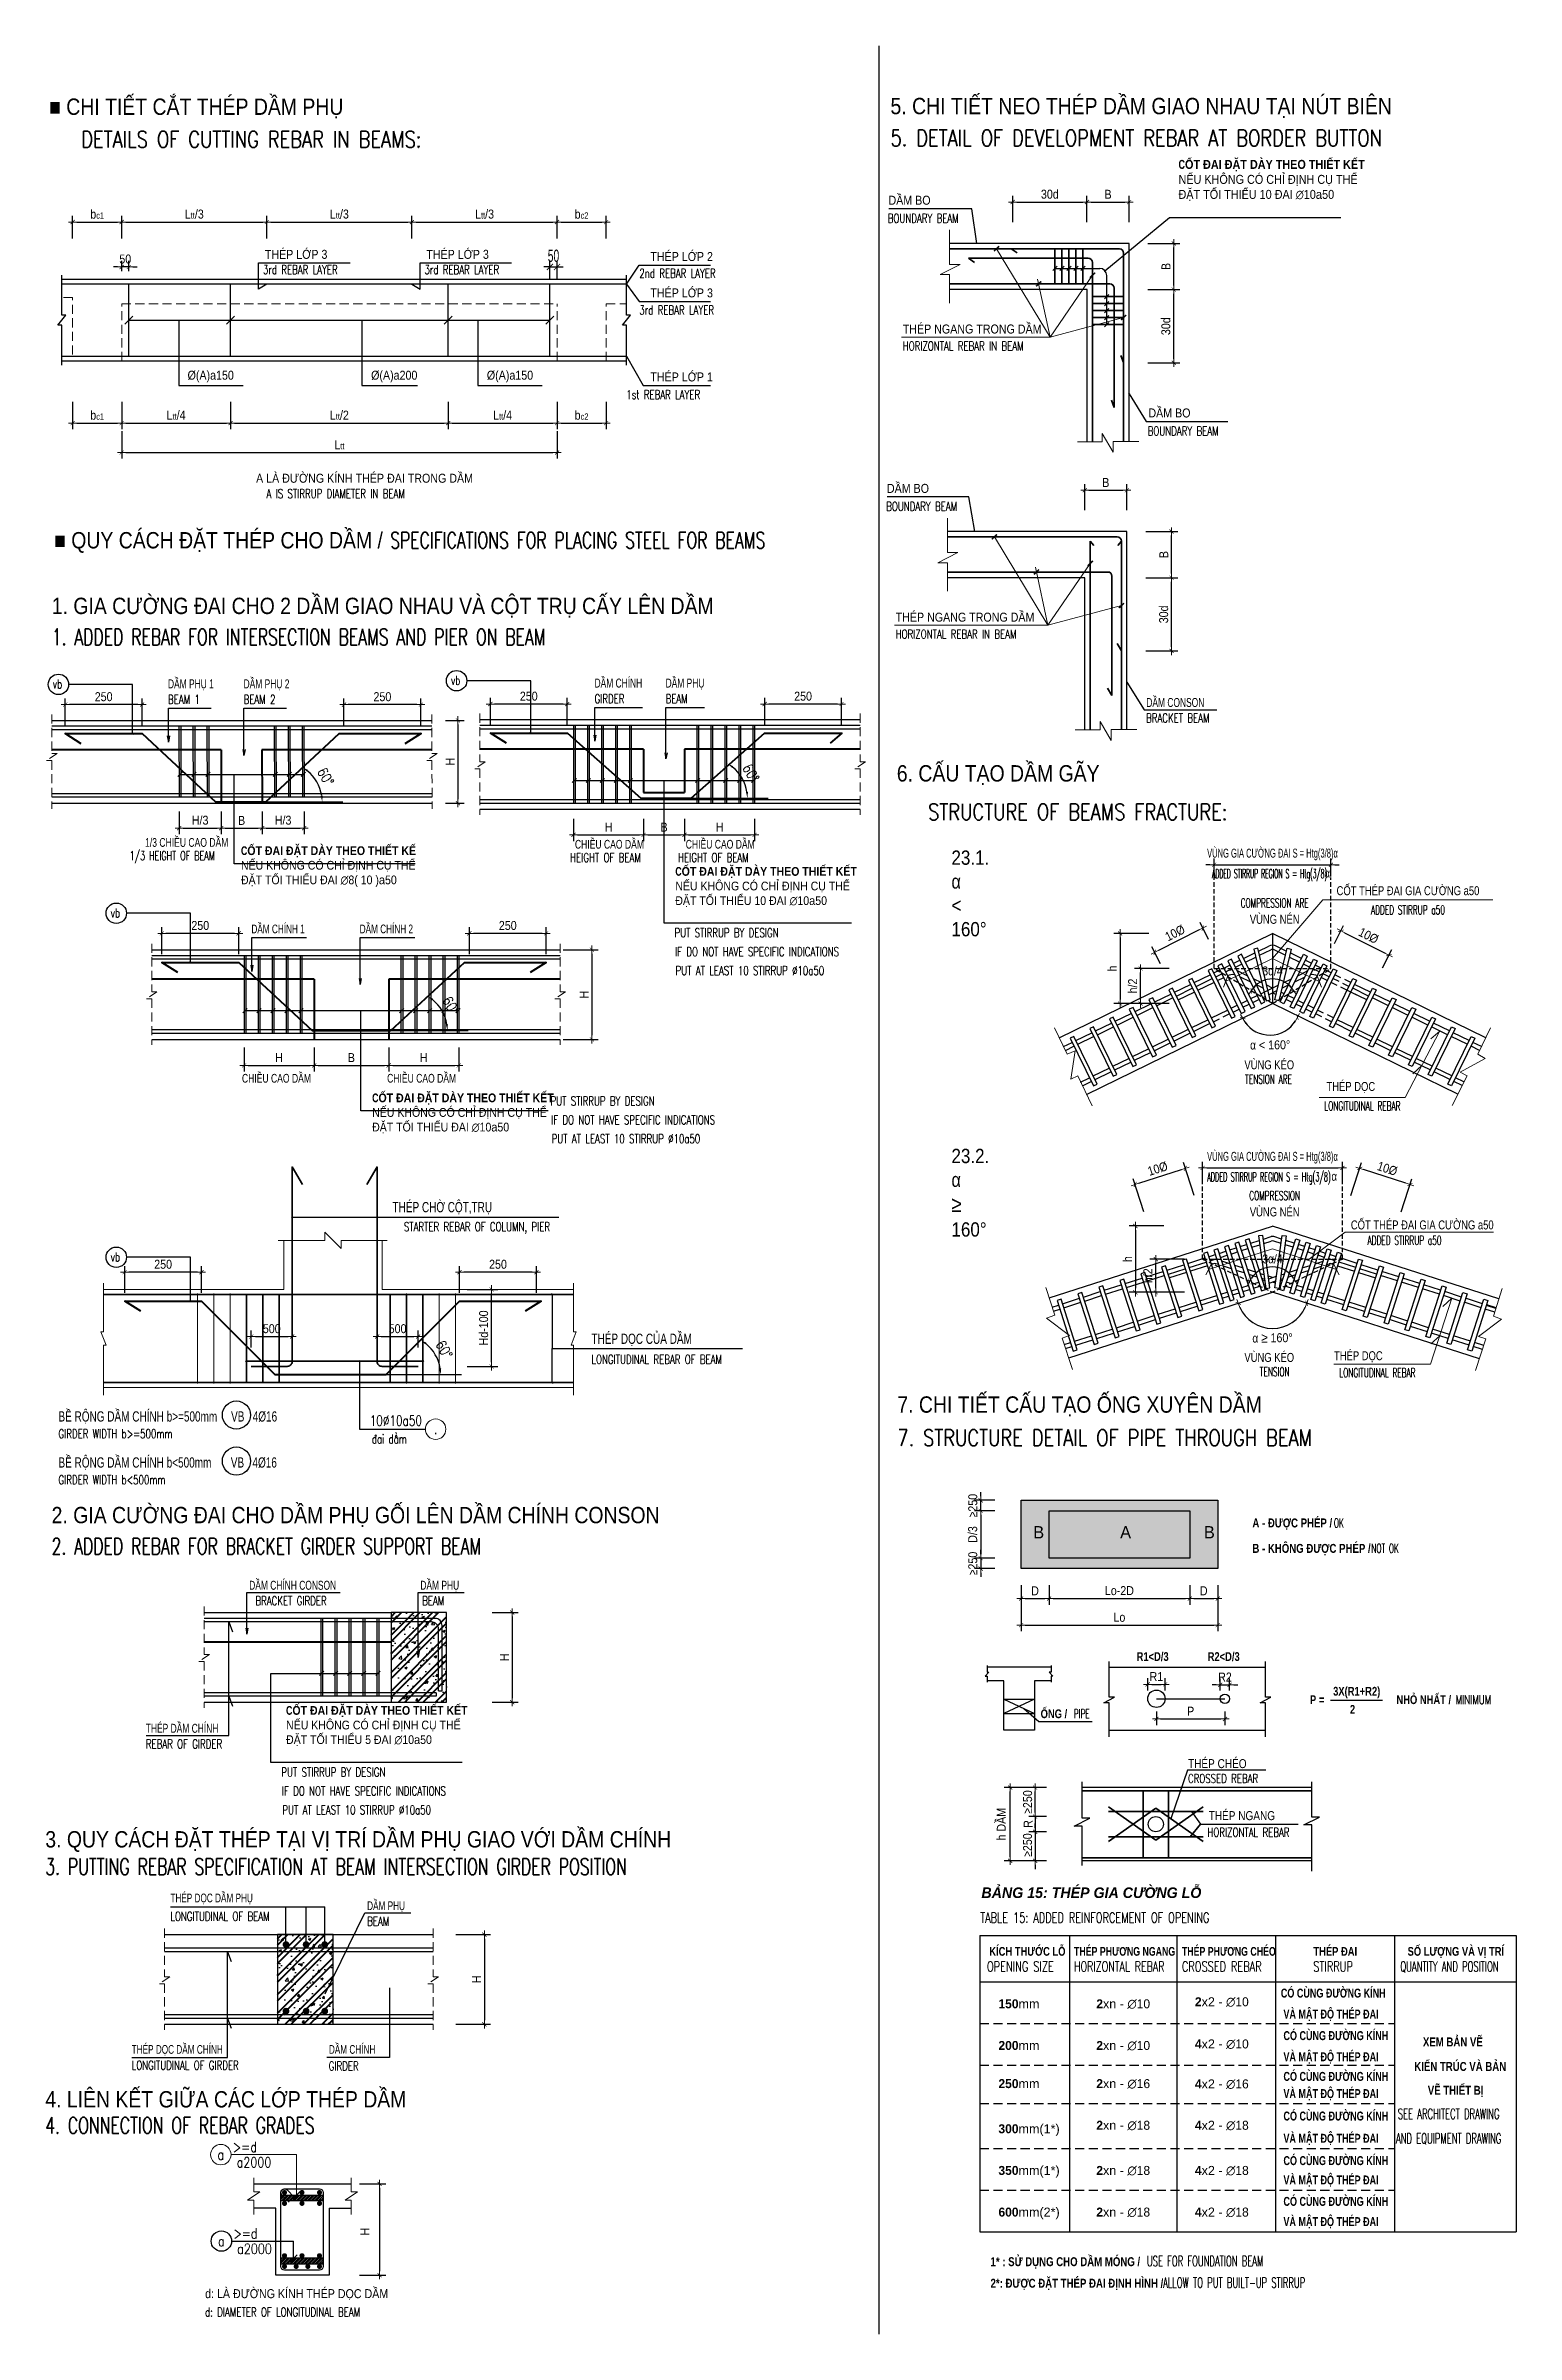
# Model space of a CAD drawing. Header units: millimetres. Extents: x 408913 to 1237273, y -191467 to -86666.
# Drawn here: x 662036 to 698021, y -186337 to -130337 of the extents above; entities that cross this region are included whole.
import ezdxf
from ezdxf.enums import TextEntityAlignment as Align

# ---------------------------------------------------------------- set-up
doc = ezdxf.new("R2010")
doc.units = ezdxf.units.MM
doc.header["$LTSCALE"] = 35
doc.header["$PDMODE"] = 3
for name, pattern in [('CENTER', [2, 1.25, -0.25, 0.25, -0.25]), ('DASHED2', [0.375, 0.25, -0.125]), ('HIDDEN', [9.525, 6.35, -3.175])]:
    doc.linetypes.add(name, pattern=pattern)
for name, color, linetype, lineweight in [('00-TT.Dim', 8, 'Continuous', 13), ('00-TT.Text', 4, 'Continuous', 13), ('02DIM', 1, 'Continuous', 18), ('03BORDER', 3, 'Continuous', 25), ('04HIDDEN', 8, 'HIDDEN', 20), ('05STEEL', 2, 'Continuous', 40), ('1', 1, 'Continuous', 25), ('14PATH', 1, 'Continuous', 15), ('5', 5, 'Continuous', 40), ('duong', 7, 'Continuous', 25), ('KC-THEP', 6, 'Continuous', 40), ('NDC_S_CONTINUOUS', 3, 'Continuous', 20), ('NDC_S_DIM', 1, 'Continuous', 9), ('NDC_S_ENG TEXT', 2, 'Continuous', 9), ('NDC_S_LEADER', 1, 'Continuous', 9), ('NDC_S_REBAR', 4, 'Continuous', 35), ('NDC_S_REBAR NO.', 7, 'Continuous', 20), ('NDC_S_STIRRUP', 4, 'Continuous', 15), ('NDC_S_THIN LINE', 8, 'Continuous', 5), ('NDC_S_VN TEXT', 7, 'Continuous', 9), ('Net manh', 8, 'Continuous', 15), ('NETKHUAT', 8, 'HIDDEN', 13)]:
    doc.layers.add(name, color=color, linetype=linetype, lineweight=lineweight)
for name, color, linetype in [('2', 2, 'Continuous'), ('3', 2, 'Continuous'), ('8', 8, 'Continuous'), ('9', 9, 'Continuous'), ('BAO', 3, 'Continuous'), ('BORDER', 3, 'Continuous'), ('CEN', 1, 'CENTER'), ('CHI', 1, 'Continuous'), ('Concrete', 2, 'Continuous'), ('DIM', 1, 'Continuous'), ('Dimension', 253, 'Continuous'), ('Hatch', 8, 'Continuous'), ('Leader', 6, 'Continuous'), ('Reinforcement', 4, 'Continuous'), ('STEEL', 4, 'Continuous'), ('STR.Dim_F-CL-B', 8, 'Continuous'), ('TEXT', 4, 'Continuous'), ('Text25', 7, 'Continuous'), ('THEP', 4, 'Continuous')]:
    doc.layers.add(name, color=color, linetype=linetype)
doc.styles.add('Arial', font='arial.ttf', dxfattribs={"width": 0.6})
doc.styles.add('AUDIT_D_180319155038-0', font='', dxfattribs={"width": 0.95})
doc.styles.add('AVANTH', font='')
doc.styles.add('CHUGHICHU', font='vntimeh.shx', dxfattribs={"width": 0.8, "bigfont": 'bigfont.shx'})
doc.styles.add('DIM', font='romans.shx', dxfattribs={"width": 0.55, "bigfont": 'vns.shx'})
doc.styles.add('MtXpl_Symbol', font='symbol.ttf', dxfattribs={"width": 0.8})
doc.styles.add('NDC_ARIAL', font='arial.ttf', dxfattribs={"width": 0.85})
doc.styles.add('NDC_ROMANS', font='romans.shx', dxfattribs={"width": 0.8})
doc.styles.add('NDC_VIE TXT', font='arial.ttf', dxfattribs={"width": 0.8})
doc.styles.add('VN-RO', font='romans.shx', dxfattribs={"width": 0.8, "bigfont": 'vns.shx'})
doc.styles.add('VN-Romans', font='romans.shx', dxfattribs={"width": 0.8, "bigfont": 'vns.shx'})
doc.styles.add('vnsimli 0.7', font='vnsimli.shx', dxfattribs={"width": 0.65})
doc.styles.add('vnsimplex', font='vnsimplex.shx', dxfattribs={"width": 0.65})
doc.styles.get('AUDIT_D_180319155038-0').set_extended_font_data('.VnAvantH')
doc.styles.get('AVANTH').set_extended_font_data('.VnAvantH', bold=True)
doc.dimstyles.new('1-100', dxfattribs={"dimscale": 100, "dimtxt": 2.5, "dimasz": 1.5, "dimexe": 1.25, "dimexo": 1.25, "dimgap": 1.25, "dimtad": 1, "dimdec": 0, "dimzin": 1, "dimdsep": 46, "dimtxsty": 'VN-RO', "dimblk": 'ARCHTICK', "dimcen": 0.09, "dimdle": 1.25, "dimclrd": 256, "dimclre": 256, "dimclrt": 7, "dimadec": 0, "dimazin": 0, "dimtfac": 1, "dimtdec": 0, "dimtix": 1, "dimtmove": 0, "dimatfit": 3, "dimfxl": 1.25, "dimtolj": 1, "dimtzin": 1, "dimarcsym": 0})
doc.dimstyles.new('1-150', dxfattribs={"dimscale": 150, "dimtxt": 2.5, "dimasz": 1, "dimexe": 1, "dimexo": 0, "dimgap": 0.8, "dimtad": 1, "dimdec": 0, "dimzin": 0, "dimdsep": 46, "dimtxsty": 'CHUGHICHU', "dimblk1": 'ARCHTICK', "dimblk2": 'ARCHTICK', "dimsah": 1, "dimcen": 1, "dimdle": 1, "dimclrd": 9, "dimclre": 9, "dimclrt": 3, "dimadec": 0, "dimazin": 0, "dimtfac": 1, "dimtdec": 0, "dimtix": 1, "dimtmove": 2, "dimatfit": 3, "dimldrblk": 'OPEN', "dimfxl": 1, "dimtolj": 1, "dimtzin": 0, "dimarcsym": 0})
doc.dimstyles.new('1-25-H', dxfattribs={"dimtxt": 250, "dimasz": 100, "dimexe": 150, "dimexo": 0, "dimgap": 50, "dimtad": 1, "dimdec": 0, "dimlfac": 0.25, "dimzin": 0, "dimdsep": 46, "dimtxsty": 'AVANTH', "dimcen": 0, "dimdle": 150, "dimclrd": 9, "dimclre": 9, "dimclrt": 4, "dimadec": 0, "dimazin": 0, "dimtfac": 1, "dimtdec": 0, "dimtix": 1, "dimtmove": 2, "dimatfit": 3, "dimfxl": 1, "dimtvp": 1, "dimtolj": 1, "dimtzin": 0, "dimlwd": -1, "dimlwe": -1, "dimarcsym": 0})
doc.dimstyles.new('d25', dxfattribs={"dimscale": 22, "dimtxt": 2.5, "dimasz": 1.6, "dimexe": 1.5, "dimexo": 0, "dimgap": 0.7, "dimtad": 1, "dimdec": 0, "dimrnd": 1, "dimdsep": 46, "dimtxsty": 'DIM', "dimblk1": 'ARCHTICK', "dimblk2": 'ARCHTICK', "dimsah": 1, "dimcen": 1.5, "dimdle": 1.5, "dimclrd": 8, "dimclre": 8, "dimclrt": 4, "dimadec": 0, "dimazin": 0, "dimtfac": 0.003333, "dimtdec": 0, "dimtix": 1, "dimtmove": 2, "dimatfit": 3, "dimldrblk": 'ARCHTICK', "dimfxl": 1, "dimtolj": 1, "dimtzin": 0, "dimarcsym": 0})
doc.dimstyles.new('DIM1-25', dxfattribs={"dimscale": 1.2, "dimtxt": 250, "dimasz": 125, "dimexe": 125, "dimexo": 0.06, "dimgap": 100, "dimtad": 1, "dimdec": 0, "dimzin": 0, "dimdsep": 46, "dimtxsty": 'vnsimplex', "dimblk": 'ARCHTICK', "dimcen": 100, "dimdle": 125, "dimclrd": 256, "dimclre": 256, "dimclrt": 2, "dimadec": 0, "dimazin": 0, "dimtfac": 1, "dimtdec": 0, "dimtix": 1, "dimtmove": 2, "dimatfit": 0, "dimfxl": 1, "dimtolj": 1, "dimtzin": 0, "dimarcsym": 0})
doc.dimstyles.new('NDC_1-100', dxfattribs={"dimscale": 100, "dimtxt": 2.2, "dimasz": 1, "dimexe": 1.5, "dimexo": 2, "dimgap": 0.8, "dimtad": 1, "dimdec": 0, "dimdsep": 46, "dimtxsty": 'NDC_ARIAL', "dimblk": 'DIMMARK', "dimcen": 49999.938995, "dimdle": 1.5, "dimclrd": 1, "dimclre": 1, "dimclrt": 3, "dimadec": 0, "dimazin": 0, "dimtfac": 1, "dimtdec": 0, "dimtix": 1, "dimtmove": 2, "dimatfit": 3, "dimfxl": 1, "dimarcsym": 0})
doc.dimstyles.new('NDC_1-25', dxfattribs={"dimscale": 25, "dimtxt": 2.5, "dimasz": 1, "dimexe": 1.5, "dimexo": 0, "dimgap": 0.8, "dimtad": 1, "dimdec": 0, "dimdsep": 46, "dimtxsty": 'NDC_ARIAL', "dimblk": 'DIMMARK', "dimcen": 49999.938995, "dimdle": 1.5, "dimclrd": 1, "dimclre": 1, "dimclrt": 3, "dimadec": 0, "dimazin": 0, "dimtfac": 1, "dimtdec": 0, "dimtix": 1, "dimtmove": 2, "dimatfit": 3, "dimfxl": 8, "dimarcsym": 0})

msp = doc.modelspace()

# ---------------------------------------------------------------- texts
at = {"layer": '00-TT.Text', "color": 90, "ltscale": 0.015, "style": 'vnsimli 0.7', "width": 0.7}
for s, p in [('vb', (662208.9, -146065.3)), ('vb', (671952.1, -145975.4)), ('vb', (663624.3, -151665.3)), ('vb', (663624.3, -160083.2)), ('®ai dÇm', (670016.5, -164542.4))]:
    msp.add_text(s, height=219.41, dxfattribs=at).set_placement(p)
at = {"layer": '2', "color": 0, "style": 'AVANTH'}
for s, height, width, p in [('kÝch th\xadíc lç', 214.434, 0.8, (685126.2, -177075.9)), ('thÐp ph\xad¬ng ngang', 214.434, 0.75, (687198.9, -177075.9)), ('thÐp ph\xad¬ng chÐo', 214.434, 0.75, (689839.6, -177075.9)), ('thÐp ®ai', 214.43, 0.8, (693057.1, -177075.9)), ('sè l\xadîng vµ vÞ trÝ', 214.434, 0.8, (695362.7, -177075.9))]:
    msp.add_text(s, height=height, dxfattribs=dict(at, width=width)).set_placement(p)
at = {"layer": '3', "style": 'AUDIT_D_180319155038-0'}
for s, p in [('b', (686201.9, -166862.2)), ('a', (688328, -166862.2)), ('b', (690377.8, -166862.2))]:
    msp.add_text(s, height=300.2, dxfattribs=at).set_placement(p)
at = {"layer": 'NDC_S_ENG TEXT'}
for s, height, style, width, p in [('DETAILS OF CUTTING REBAR IN BEAMS:', 400, 'NDC_ROMANS', 0.8, (662905, -132826.9)), ('5. DETAIL OF DEVELOPMENT REBAR AT BORDER BUTTON', 400, 'NDC_ROMANS', 0.8, (682708.4, -132793.1)), ('BOUNDARY BEAM', 220, 'NDC_ROMANS', 0.7, (682642.1, -134668.9)), ('3rd REBAR LAYER', 220, 'NDC_ROMANS', 0.7, (667352.1, -135923.4)), ('3rd REBAR LAYER', 220, 'NDC_ROMANS', 0.7, (671303.4, -135923.4)), ('2nd REBAR LAYER', 220, 'NDC_ROMANS', 0.7, (676562.2, -136015)), ('3rd REBAR LAYER', 220, 'NDC_ROMANS', 0.7, (676562.2, -136916)), ('HORIZONTAL REBAR IN BEAM', 220, 'NDC_ROMANS', 0.7, (683008.5, -137794.3)), ('1st REBAR LAYER', 220, 'NDC_ROMANS', 0.7, (676242.8, -138983)), ('BOUNDARY BEAM', 220, 'NDC_ROMANS', 0.7, (689002.8, -139874.2)), ('A IS STIRRUP DIAMETER IN BEAM', 220, 'NDC_ROMANS', 0.7, (667437, -141406.3)), ('BOUNDARY BEAM', 220, 'NDC_ROMANS', 0.7, (682604.1, -141720.1)), ('SPECIFICATIONS FOR PLACING STEEL FOR BEAMS', 400, 'NDC_ROMANS', 0.7, (670465.4, -142637.3)), ('1. ADDED REBAR FOR INTERSECTION BEAMS AND PIER ON BEAM', 400, 'NDC_ROMANS', 0.7, (662183.2, -145005)), ('HORIZONTAL REBAR IN BEAM', 220, 'NDC_ROMANS', 0.7, (682834.3, -144845.5)), ('BEAM 1', 220, 'NDC_ROMANS', 0.7, (665027.2, -146444.2)), ('BEAM 2', 220, 'NDC_ROMANS', 0.7, (666877.6, -146444.2)), ('GIRDER', 220, 'NDC_ROMANS', 0.7, (675465.5, -146425.6)), ('BEAM', 220, 'NDC_ROMANS', 0.7, (677204.5, -146425.6)), ('BRACKET BEAM', 220, 'NDC_ROMANS', 0.7, (688963.5, -146896.4)), ('STRUCTURE OF BEAMS FRACTURE:', 400, 'NDC_ROMANS', 0.8, (683629.9, -149284.3)), ('1/3 HEIGHT OF BEAM', 220, 'NDC_ROMANS', 0.65, (664087.4, -150266.9)), ('HEIGHT OF BEAM', 220, 'NDC_ROMANS', 0.7, (674868.1, -150311.1)), ('HEIGHT OF BEAM', 220, 'NDC_ROMANS', 0.7, (677509.4, -150311.1)), ('a', 220, 'MtXpl_Symbol', 0.8, (693327.9, -150691.4, 0)), ('PUT STIRRUP BY DESIGN', 220, 'NDC_ROMANS', 0.7, (677422.5, -152152.9)), ('IF DO NOT HAVE SPECIFIC INDICATIONS', 220, 'NDC_ROMANS', 0.7, (677435.6, -152615.2)), ('PUT AT LEAST 10 STIRRUP %%C10a50', 220, 'NDC_ROMANS', 0.7, (677448.8, -153077.5)), ('PUT STIRRUP BY DESIGN', 220, 'NDC_ROMANS', 0.7, (674389.4, -156268.5)), ('IF DO NOT HAVE SPECIFIC INDICATIONS', 220, 'NDC_ROMANS', 0.7, (674402.6, -156730.8)), ('PUT AT LEAST 10 STIRRUP %%C10a50', 220, 'NDC_ROMANS', 0.7, (674415.7, -157193.1)), ('a', 220, 'MtXpl_Symbol', 0.8, (693499.6, -158111.5, 0)), ('LONGITUDINAL REBAR OF BEAM', 220, 'NDC_ROMANS', 0.7, (675389.7, -162592)), ('GIRDER WIDTH b>=500mm', 220, 'NDC_ROMANS', 0.7, (662346.4, -164412.4)), ('GIRDER WIDTH b<500mm', 220, 'NDC_ROMANS', 0.7, (662346.4, -165539)), ('2. ADDED REBAR FOR BRACKET GIRDER SUPPORT BEAM', 400, 'NDC_ROMANS', 0.7, (662179.7, -167253.1)), ('OK', 220, 'NDC_ROMANS', 0.6, (693559, -166594.5)), ('NOT OK', 220, 'NDC_ROMANS', 0.6, (694475, -167217.3)), ('BRACKET GIRDER', 220, 'NDC_ROMANS', 0.7, (667166.9, -168498.3)), ('BEAM', 220, 'NDC_ROMANS', 0.7, (671249.2, -168498.3)), ('MINIMUM', 220, 'NDC_ROMANS', 0.7, (696537.9, -170917)), ('PIPE', 220, 'NDC_ROMANS', 0.6, (687194.4, -171261.7)), ('REBAR OF GIRDER', 220, 'NDC_ROMANS', 0.7, (664485.3, -172003.1)), ('PUT STIRRUP BY DESIGN', 220, 'NDC_ROMANS', 0.7, (667800.9, -172692.6)), ('IF DO NOT HAVE SPECIFIC INDICATIONS', 220, 'NDC_ROMANS', 0.7, (667814.1, -173154.8)), ('CROSSED REBAR', 220, 'NDC_ROMANS', 0.7, (689988.5, -172848.1)), ('PUT AT LEAST 10 STIRRUP %%C10a50', 220, 'NDC_ROMANS', 0.7, (667827.2, -173617.1)), ('HORIZONTAL REBAR', 220, 'NDC_ROMANS', 0.7, (690465.2, -174163.1)), ('3. PUTTING REBAR SPECIFICATION AT BEAM INTERSECTION GIRDER POSITION', 400, 'NDC_ROMANS', 0.7, (662025.1, -175095.3)), ('LONGITUDINAL OF BEAM', 220, 'NDC_ROMANS', 0.7, (665085.7, -176220.4)), ('BEAM', 220, 'NDC_ROMANS', 0.7, (669900.9, -176340.1)), ('TABLE 15: ADDED REINFORCEMENT OF OPENING', 250, 'NDC_ROMANS', 0.7, (684904.4, -176267.8)), ('OPENING SIZE', 250, 'NDC_ROMANS', 0.7, (685068.5, -177463.7)), ('HORIZONTAL REBAR', 250, 'NDC_ROMANS', 0.68, (687198.9, -177463.7)), ('CROSSED REBAR', 250, 'NDC_ROMANS', 0.7, (689839.6, -177463.7)), ('STIRRUP', 250, 'NDC_ROMANS', 0.7, (693057.1, -177463.7)), ('QUANTITY AND POSITION', 250, 'NDC_ROMANS', 0.6, (695185.2, -177463.7)), ('LONGITUDINAL OF GIRDER', 220, 'NDC_ROMANS', 0.7, (664138.4, -179864.7)), ('GIRDER', 220, 'NDC_ROMANS', 0.7, (668960.6, -179883.5)), ('SEE ARCHITECT DRAWING', 250, 'NDC_ROMANS', 0.6, (695124.4, -181070.4)), ('4. CONNECTION OF REBAR GRADES', 400, 'NDC_ROMANS', 0.7, (662025.1, -181427.6)), ('AND EQUIPMENT DRAWING', 250, 'NDC_ROMANS', 0.6, (695079.2, -181670.9)), ('USE FOR FOUNDATION BEAM', 250, 'NDC_ROMANS', 0.6, (688983.9, -184671.9)), ('ALLOW TO PUT BUILT-UP STIRRUP', 250, 'NDC_ROMANS', 0.6, (689378.8, -185199.4)), ('d: DIAMETER OF LONGITUDINAL BEAM', 220, 'NDC_ROMANS', 0.7, (665935.3, -185904.9))]:
    msp.add_text(s, height=height, dxfattribs=dict(at, style=style, width=width)).set_placement(p)
at = {"layer": 'NDC_S_ENG TEXT', "style": 'NDC_ROMANS'}
for s, width, p in [('ADDED STIRRUP REGION S = Htg(3/8)', 0.4, (691984.4, -150611.3, 0)), ('COMPRESSION ARE', 0.6, (692109.9, -151312.9, 0)), ('ADDED STIRRUP a50', 0.6, (695371.9, -151481.6, 0)), ('TENSION ARE', 0.6, (691960.1, -155625.2, 0)), ('LONGITUDINAL REBAR', 0.6, (694257.2, -156279.7, 0)), ('ADDED STIRRUP REGION S = Htg(3/8)', 0.45, (691970.4, -158031.4, 0)), ('COMPRESSION', 0.6, (692109.9, -158473.5, 0)), ('ADDED STIRRUP a50', 0.6, (695287.1, -159570.4, 0)), ('TENSION', 0.6, (692109.9, -162785.9, 0)), ('LONGITUDINAL REBAR', 0.6, (694624.5, -162807.5, 0))]:
    msp.add_text(s, height=220, dxfattribs=dict(at, width=width)).set_placement(p, align=Align.MIDDLE)
at = {"layer": 'NDC_S_ENG TEXT', "style": 'NDC_ROMANS', "width": 0.7}
msp.add_text('STARTER REBAR OF COLUMN, PIER', height=220, dxfattribs=at).set_placement((672588.5, -159234.9), align=Align.MIDDLE_CENTER)
at = {"layer": 'NDC_S_ENG TEXT', "style": 'NDC_ROMANS', "width": 0.8}
msp.add_text('7. STRUCTURE DETAIL OF PIPE THROUGH BEAM', height=400, dxfattribs=at).set_placement((682875.8, -164399.4), align=Align.MIDDLE_LEFT)
at = {"layer": 'NDC_S_REBAR NO.', "style": 'NDC_ARIAL', "width": 0.7}
msp.add_text('THÉP CHỜ CỘT,TRỤ', height=250, dxfattribs=at).set_placement((671740.2, -158756.4), align=Align.MIDDLE_CENTER)
for s, p in [('THÉP DỌC CỦA DẦM', (675389.7, -162102.2)), ('BỀ RỘNG DẦM CHÍNH b>=500mm     VB   4%%C16', (662346.4, -164003.4)), ('BỀ RỘNG DẦM CHÍNH b<500mm       VB   4%%C16', (662346.4, -165129.9))]:
    msp.add_text(s, height=250, dxfattribs=at).set_placement(p)
at = {"layer": 'NDC_S_VN TEXT', "style": 'NDC_ARIAL', "width": 0.85}
for s, height, p in [('■ CHI TIẾT CẮT THÉP DẦM PHỤ', 400, (662119.2, -132028.3)), ('5. CHI TIẾT NEO THÉP DẦM GIAO NHAU TẠI NÚT BIÊN', 400, (682708.4, -132012.4)), ('DẦM BO', 220, (682658.7, -134227.1)), ('THÉP LỚP 2', 220, (676832.3, -135604.5)), ('THÉP LỚP 3', 220, (676832.3, -136494.5)), ('THÉP NGANG TRONG DẦM', 220, (683008.5, -137378.5)), ('THÉP LỚP 1', 220, (676832.3, -138551)), ('DẦM BO', 220, (689019.5, -139432.4)), ('A LÀ ĐƯỜNG KÍNH THÉP ĐAI TRONG DẦM', 220, (667182.8, -141030.3)), ('DẦM BO', 220, (682620.8, -141278.3)), ('■ QUY CÁCH ĐẶT THÉP CHO DẦM /', 400, (662241.5, -142637.3)), ('1. GIA CƯỜNG ĐAI CHO 2 DẦM GIAO NHAU VÀ CỘT TRỤ CẤY LÊN DẦM', 400, (662183.2, -144243.6)), ('THÉP NGANG TRONG DẦM', 220, (682834.3, -144429.7)), ('2. GIA CƯỜNG ĐAI CHO DẦM PHỤ GỐI LÊN DẦM CHÍNH CONSON', 400, (662179.7, -166491.7)), ('3. QUY CÁCH ĐẶT THÉP TẠI VỊ TRÍ DẦM PHỤ GIAO VỚI DẦM CHÍNH', 400, (662025.1, -174426.3)), ('4. LIÊN KẾT GIỮA CÁC LỚP THÉP DẦM', 400, (662025.1, -180788.2)), ('d: LÀ ĐƯỜNG KÍNH THÉP DỌC DẦM', 220, (665935.3, -185454.3))]:
    msp.add_text(s, height=height, dxfattribs=at).set_placement(p)
for p in [(668162.3, -135551), (672113.7, -135551)]:
    msp.add_text('THÉP LỚP 3', height=220, dxfattribs=at).set_placement(p, align=Align.CENTER)
at = {"layer": 'NDC_S_VN TEXT', "style": 'NDC_ARIAL'}
for s, width, p in [('%%C(A)a150', 0.85, (666072.9, -138426)), ('%%C(A)a200', 0.85, (670564.1, -138426)), ('%%C(A)a150', 0.85, (673396.9, -138426)), ('CỐT THÉP ĐAI GIA CƯỜNG a50', 0.75, (695371.9, -150981.1, 0)), ('VÙNG NÉN', 0.75, (692109.9, -151685.9, 0)), ('VÙNG KÉO', 0.75, (691977.6, -155246.2, 0)), ('THÉP DỌC', 0.75, (693973.5, -155799, 0)), ('VÙNG NÉN', 0.75, (692109.9, -158846.5, 0)), ('CỐT THÉP ĐAI GIA CƯỜNG a50', 0.75, (695721.1, -159159.8, 0)), ('VÙNG KÉO', 0.75, (691977.6, -162406.9, 0)), ('THÉP DỌC', 0.75, (694158.3, -162387.8, 0))]:
    msp.add_text(s, height=220, dxfattribs=dict(at, width=width)).set_placement(p, align=Align.MIDDLE)
at = {"layer": 'NDC_S_VN TEXT', "color": 0}
for s, height, style, width, p in [('dÇm phô 1', 220, 'AUDIT_D_180319155038-0', 0.7, (665027.2, -146060.7)), ('dÇm phô 2', 220, 'AUDIT_D_180319155038-0', 0.7, (666877.6, -146060.7)), ('dÇm chÝnh', 220, 'AUDIT_D_180319155038-0', 0.7, (675465.5, -146042.1)), ('dÇm phô ', 220, 'AUDIT_D_180319155038-0', 0.7, (677204.5, -146042.1)), ('dÇm CONSON', 220, 'AUDIT_D_180319155038-0', 0.7, (688969.3, -146517.7)), ('1/3 CHIỀU CAO DẦM', 214.434, 'NDC_ARIAL', 0.7, (664466.2, -149939.6)), ('CHIỀU CAO DẦM', 214.434, 'NDC_ARIAL', 0.7, (674986, -149983.8)), ('CHIỀU CAO DẦM', 214.434, 'NDC_ARIAL', 0.7, (677697.8, -149983.8)), ('dÇm chÝnh 1', 214.434, 'AUDIT_D_180319155038-0', 0.7, (667068.6, -152056.4)), ('dÇm chÝnh 2', 214.434, 'AUDIT_D_180319155038-0', 0.7, (669719, -152056.4)), ('CHIỀU CAO DẦM', 214.434, 'NDC_ARIAL', 0.7, (666837.1, -155710.5)), ('CHIỀU CAO DẦM', 214.434, 'NDC_ARIAL', 0.7, (670390.1, -155710.5)), ('a - ®\xadîc phÐp /', 220, 'AVANTH', 0.8, (691564.9, -166594.5)), ('b - kh«ng ®\xadîc phÐp /', 220, 'AVANTH', 0.8, (691564.9, -167217.3)), ('dÇm chÝnh CONSON', 220, 'AUDIT_D_180319155038-0', 0.7, (667014.5, -168119.6)), ('dÇm phô', 220, 'AUDIT_D_180319155038-0', 0.7, (671203.1, -168119.6)), ('r1<d/3', 214.43, 'AVANTH', 0.8, (688731, -169861.5)), ('r2<d/3', 214.43, 'AVANTH', 0.8, (690470.3, -169861.5)), ('p =', 214.43, 'AVANTH', 0.8, (692972.7, -170917)), ('3x(r1+r2)', 214.43, 'AVANTH', 0.8, (693540.3, -170710)), ('nhá nhÊt /', 214.43, 'AVANTH', 0.8, (695089.9, -170917)), ('thÐp dÇm chÝnh', 220, 'AUDIT_D_180319155038-0', 0.7, (664485.3, -171619.9)), ('èng /', 214.43, 'AVANTH', 0.8, (686382.5, -171261.7)), ('2', 214.4, 'AVANTH', 0.8, (693952.2, -171153.5)), ('THÉP CHÉO', 220, 'NDC_VIE TXT', 0.8, (689988.5, -172483.8)), ('THÉP NGANG', 220, 'NDC_VIE TXT', 0.8, (690494.3, -173757.1)), ('thÐp däc dÇm phô', 214.434, 'AUDIT_D_180319155038-0', 0.7, (665085.7, -175769.1)), ('dÇm phô', 214.43, 'AUDIT_D_180319155038-0', 0.7, (669900.9, -175958.9)), ('cã cïng ®\xadêng kÝnh', 220, 'AVANTH', 0.75, (692260.2, -178099.5)), ('vµ mËt ®é thÐp ®ai', 220, 'AVANTH', 0.75, (692324.5, -178612.6)), ('thÐp däc dÇm chÝnh', 214.434, 'AUDIT_D_180319155038-0', 0.7, (664138.4, -179474.6)), (' dÇm chÝnh', 214.43, 'AUDIT_D_180319155038-0', 0.7, (668908.8, -179474.6)), ('cã cïng ®\xadêng kÝnh', 220, 'AVANTH', 0.75, (692324.5, -179140.3)), ('xem b¶n vÏ ', 220, 'AVANTH', 0.8, (695738, -179294.5)), ('vµ mËt ®é thÐp ®ai', 220, 'AVANTH', 0.75, (692324.5, -179657.3)), ('kiÕn tróc vµ b¶n ', 220, 'AVANTH', 0.8, (695526.1, -179895)), ('vµ mËt ®é thÐp ®ai', 220, 'AVANTH', 0.75, (692324.5, -180559.1)), ('cã cïng ®\xadêng kÝnh', 220, 'AVANTH', 0.75, (692324.5, -180138.2)), ('vÏ thiÕt bÞ', 220, 'AVANTH', 0.8, (695857.3, -180478.4)), ('cã cïng ®\xadêng kÝnh', 220, 'AVANTH', 0.75, (692324.5, -181107.8)), ('vµ mËt ®é thÐp ®ai', 220, 'AVANTH', 0.75, (692324.5, -181653.1)), ('cã cïng ®\xadêng kÝnh', 220, 'AVANTH', 0.75, (692324.5, -182198.8)), ('vµ mËt ®é thÐp ®ai', 220, 'AVANTH', 0.75, (692324.5, -182672.5)), ('cã cïng ®\xadêng kÝnh', 220, 'AVANTH', 0.75, (692324.5, -183196.2)), ('vµ mËt ®é thÐp ®ai', 220, 'AVANTH', 0.75, (692324.5, -183691.8)), ('1* : sö dông cho dÇm mãng /', 220, 'AVANTH', 0.8, (685156.6, -184671.9)), ('2*: ®\xadîc ®Æt thÐp ®ai ®Þnh h×nh /', 220, 'AVANTH', 0.8, (685156.6, -185199.4))]:
    msp.add_text(s, height=height, dxfattribs=dict(at, style=style, width=width)).set_placement(p)
at = {"layer": 'NDC_S_VN TEXT', "style": 'NDC_ARIAL', "width": 0.85}
for s, p in [('6. CẤU TẠO DẦM GÃY ', (682862.6, -148141.1)), ('7. CHI TIẾT CẤU TẠO ỐNG XUYÊN DẦM', (682875.8, -163586.9))]:
    msp.add_text(s, height=400, dxfattribs=at).set_placement(p, align=Align.MIDDLE_LEFT)
at = {"layer": 'NDC_S_VN TEXT', "color": 0, "attachment_point": 1, "style": 'AVANTH'}
for s, insert, char_height, width in [('{\\W0.75;C\\W0.9;èt ®ai ®Æt dµy theo thiÕt kÕt \\fSymbol|b0|i0|c2|p17;\\P\\f.VnAvantH|b0|i0|c0|p34;nÕu kh«ng cã chØ ®Þnh cô thÓ\\P®Æt tèi thiÓu 10 ®ai \\fSymbol|b0|i0|c2|p18;\\H0.9583x;Æ\\f.VnAvantH|b0|i0|c0|p34;\\H1.044x;10\\f.VnArial|b0|i0|c0|p34;a\\f.VnAvantH|b0|i0|c0|p34;50}', (689756.3, -133130.1), 220, 4374.76), ('{\\W0.75;C\\W0.9;èt ®ai ®Æt dµy theo thiÕt kÕ\\fSymbol|b0|i0|c2|p17;\\P\\f.VnAvantH|b0|i0|c0|p34;nÕu kh«ng cã chØ ®Þnh cô thÓ\\P®Æt tèi thiÓu ®ai \\fSymbol|b0|i0|c2|p18;\\H0.9583x;Æ\\f.VnAvantH|b0|i0|c0|p34;\\H1.044x;8( 10 )\\f.VnArial|b0|i0|c0|p34;a\\f.VnAvantH|b0|i0|c0|p34;50}', (666813.5, -149926.5), 214.4335, 4374.76), ('{\\W0.75;C\\W0.9;èt ®ai ®Æt dµy theo thiÕt kÕt \\fSymbol|b0|i0|c2|p17;\\P\\f.VnAvantH|b0|i0|c0|p34;nÕu kh«ng cã chØ ®Þnh cô thÓ\\P®Æt tèi thiÓu 10 ®ai \\fSymbol|b0|i0|c2|p18;\\H0.9583x;Æ\\f.VnAvantH|b0|i0|c0|p34;\\H1.044x;10\\f.VnArial|b0|i0|c0|p34;a\\f.VnAvantH|b0|i0|c0|p34;50}', (677442.4, -150433.7), 214.4335, 4374.76), ('{\\W0.75;C\\W0.9;èt ®ai ®Æt dµy theo thiÕt kÕt \\fSymbol|b0|i0|c2|p17;\\P\\f.VnAvantH|b0|i0|c0|p34;nÕu kh«ng cã chØ ®Þnh cô thÓ\\P®Æt tèi thiÓu ®ai \\fSymbol|b0|i0|c2|p18;\\H0.9583x;Æ\\f.VnAvantH|b0|i0|c0|p34;\\H1.044x;10\\f.VnArial|b0|i0|c0|p34;a\\f.VnAvantH|b0|i0|c0|p34;50}', (670022.9, -155975.2), 214.4335, 4374.76), ('{\\W0.75;C\\W0.9;èt ®ai ®Æt dµy theo thiÕt kÕt \\fSymbol|b0|i0|c2|p17;\\P\\f.VnAvantH|b0|i0|c0|p34;nÕu kh«ng cã chØ ®Þnh cô thÓ\\P®Æt tèi thiÓu 5 ®ai \\fSymbol|b0|i0|c2|p18;\\H0.9583x;Æ\\f.VnAvantH|b0|i0|c0|p34;\\H1.044x;10\\f.VnArial|b0|i0|c0|p34;a\\f.VnAvantH|b0|i0|c0|p34;50}', (667916.7, -170964.9), 214.4335, 4374.76), ('{\\f.VnAvantH|b1|i1|c0|p34;B¶NG 15: thÐp gia c\xadêng lç}', (684933.5, -175402.8), 260, 12389.512), ('150{\\f.VnArial|b0|i0|c0|p34;mm\\H0.9583x; \\fSymbol|b0|i0|c2|p18;      }', (685350.3, -178141.5), 220, 6876.408), ('2{\\f.VnArial|b0|i0|c0|p34;xn - \\fSymbol|b0|i0|c2|p18;Æ10\\fMS Shell Dlg|b0|i0|c0|p0;\\H0.7083x;\\P\\fSymbol|b0|i0|c2|p18;\\H1.353x;      }', (687744.7, -178141.5), 220, 6876.408), ('2{\\f.VnArial|b0|i0|c0|p34;x2 - \\fSymbol|b0|i0|c2|p18;Æ10\\H0.9583x;      }', (690158.6, -178091.7), 220, 6876.408), ('200{\\f.VnArial|b0|i0|c0|p34;mm\\H0.9583x; \\fSymbol|b0|i0|c2|p18;      }', (685350.3, -179160.9), 220, 6876.408), ('2{\\f.VnArial|b0|i0|c0|p34;xn - \\fSymbol|b0|i0|c2|p18;Æ10\\fMS Shell Dlg|b0|i0|c0|p0;\\H0.7083x;\\P\\fSymbol|b0|i0|c2|p18;\\H1.353x;      }', (687744.7, -179160.9), 220, 6876.408), ('4{\\f.VnArial|b0|i0|c0|p34;x2 - \\fSymbol|b0|i0|c2|p18;Æ10\\H0.9583x;    }', (690158.6, -179123.5), 220, 6876.408), ('250{\\f.VnArial|b0|i0|c0|p34;mm\\H0.9583x; \\fSymbol|b0|i0|c2|p18;      }', (685350.3, -180094.5), 220, 6876.408), ('2{\\f.VnArial|b0|i0|c0|p34;xn - \\fSymbol|b0|i0|c2|p18;Æ16\\H0.9583x;      }', (687744.7, -180094.5), 220, 6876.408), ('4{\\f.VnArial|b0|i0|c0|p34;x2 - \\fSymbol|b0|i0|c2|p18;Æ16\\H0.9583x;      }', (690158.6, -180102.2), 220, 6876.408), ('300{\\f.VnArial|b0|i0|c0|p34;mm(1*)\\H0.9583x; \\fSymbol|b0|i0|c2|p18;      }', (685350.3, -181199.6), 220, 6876.408), ('2{\\f.VnArial|b0|i0|c0|p34;xn - \\fSymbol|b0|i0|c2|p18;Æ18\\fMS Shell Dlg|b0|i0|c0|p0;\\H0.7083x;\\P\\fSymbol|b0|i0|c2|p18;\\H1.353x;      }', (687744.7, -181113.8), 220, 6876.408), ('4{\\f.VnArial|b0|i0|c0|p34;x2 - \\fSymbol|b0|i0|c2|p18;Æ18\\fMS Shell Dlg|b0|i0|c0|p0;\\H0.7083x;\\P\\fSymbol|b0|i0|c2|p18;\\H1.353x;      }', (690158.6, -181113.8), 220, 6876.408), ('350{\\f.VnArial|b0|i0|c0|p34;mm(1*)\\H0.9583x; \\fSymbol|b0|i0|c2|p18;      }', (685350.3, -182219), 220, 6876.408), ('2{\\f.VnArial|b0|i0|c0|p34;xn - \\fSymbol|b0|i0|c2|p18;Æ18\\fMS Shell Dlg|b0|i0|c0|p0;\\H0.7083x;\\P\\fSymbol|b0|i0|c2|p18;\\H1.353x;      }', (687744.7, -182219), 220, 6876.408), ('4{\\f.VnArial|b0|i0|c0|p34;x2 - \\fSymbol|b0|i0|c2|p18;Æ18\\fMS Shell Dlg|b0|i0|c0|p0;\\H0.7083x;\\P\\fSymbol|b0|i0|c2|p18;\\H1.353x;      }', (690158.6, -182219), 220, 6876.408), ('600{\\f.VnArial|b0|i0|c0|p34;mm(2*)\\H0.9583x; \\fSymbol|b0|i0|c2|p18;      }', (685350.3, -183238.3), 220, 6876.408), ('2{\\f.VnArial|b0|i0|c0|p34;xn - \\fSymbol|b0|i0|c2|p18;Æ18\\fMS Shell Dlg|b0|i0|c0|p0;\\H0.7083x;\\P\\fSymbol|b0|i0|c2|p18;\\H1.353x;      }', (687744.7, -183238.3), 220, 6876.408), ('4{\\f.VnArial|b0|i0|c0|p34;x2 - \\fSymbol|b0|i0|c2|p18;Æ18\\fMS Shell Dlg|b0|i0|c0|p0;\\H0.7083x;\\P\\fSymbol|b0|i0|c2|p18;\\H1.353x;      }', (690158.6, -183238.3), 220, 6876.408)]:
    msp.add_mtext(s, dxfattribs=dict(at, insert=insert, char_height=char_height, width=width))
at = {"layer": 'NDC_S_VN TEXT', "char_height": 350, "width": 0.75, "attachment_point": 1, "style": 'NDC_ARIAL'}
for s, insert in [('23.1. {\\fSymbol|b0|i0|c2|p17;a} <  {\\A1;160%%D}', (684200.6, -150029.1)), ('23.2. {\\fSymbol|b0|i0|c2|p17;a \\fArial|b0|i0|c0|p34;\\H1.083x;≥\\fSymbol|b0|i0|c2|p17;\\H0.9234x;  \\A1;\\fArial|b0|i0|c0|p34;160%%D}', (684200.6, -157329.1))]:
    msp.add_mtext(s, dxfattribs=dict(at, insert=insert))

# ---------------------------------------------------------------- blocks, each defined once
blk = doc.blocks.new('_ArchTick')
at = {"color": 0, "linetype": 'ByBlock', "const_width": 0.15}
blk.add_lwpolyline([(-0.5, -0.5), (0.5, 0.5)], dxfattribs=at)
blk = doc.blocks.new('_Open')
at = {"color": 0, "linetype": 'ByBlock', "lineweight": -2}
for p, q in [((-1, 0.17), (0, 0)), ((-1, -0.17), (0, 0)), ((0, 0), (-1, 0))]:
    blk.add_line(p, q, dxfattribs=at)
blk = doc.blocks.new('DIMMARK')
at = {"layer": 'NDC_S_DIM', "color": 1}
blk.add_line((-1.5, 0), (1, 0), dxfattribs=at)
at = {"layer": 'NDC_S_DIM', "color": 2, "const_width": 0.15}
blk.add_lwpolyline([(-0.5, -0.5), (0.5, 0.5)], dxfattribs=at)
blk = doc.blocks.new('*D270')
at = {"layer": 'DEFPOINTS', "color": 0, "ltscale": 30, "transparency": 16777216}
for p in [(671618, -146846), (671622, -148872), (672122, -148872)]:
    blk.add_point(p, dxfattribs=at)
at = {"layer": 'NDC_S_DIM', "color": 1, "lineweight": -2, "ltscale": 30, "transparency": 16777216}
for p, q in [((671818, -146846), (672272, -146846)), ((672122, -146946), (672122, -148772)), ((671822, -148872), (672272, -148872))]:
    blk.add_line(p, q, dxfattribs=at)
at = {"layer": 'NDC_S_DIM', "color": 1, "lineweight": -2, "ltscale": 30, "transparency": 16777216, "xscale": 100, "yscale": 100, "zscale": 100}
for p, rotation in [((672122, -146846), 90), ((672122, -148872), 270)]:
    blk.add_blockref('DIMMARK', p, dxfattribs=dict(at, rotation=rotation))
at = {"layer": 'NDC_S_DIM', "color": 3, "ltscale": 30, "transparency": 16777216, "insert": (671932, -147859), "char_height": 220, "attachment_point": 5, "rotation": 90, "style": 'NDC_ARIAL'}
blk.add_mtext('H', dxfattribs=at)
blk = doc.blocks.new('*D271')
at = {"layer": 'DEFPOINTS', "color": 0, "ltscale": 30, "transparency": 16777216}
for p in [(672763, -168677), (672763, -170870), (673450, -170870)]:
    blk.add_point(p, dxfattribs=at)
at = {"layer": 'NDC_S_DIM', "color": 1, "lineweight": -2, "ltscale": 30, "transparency": 16777216}
for p, q in [((672963, -168677), (673600, -168677)), ((673450, -168777), (673450, -170770)), ((672963, -170870), (673600, -170870))]:
    blk.add_line(p, q, dxfattribs=at)
at = {"layer": 'NDC_S_DIM', "color": 1, "lineweight": -2, "ltscale": 30, "transparency": 16777216, "xscale": 100, "yscale": 100, "zscale": 100}
for p, rotation in [((673450, -168677), 90), ((673450, -170870), 270)]:
    blk.add_blockref('DIMMARK', p, dxfattribs=dict(at, rotation=rotation))
at = {"layer": 'NDC_S_DIM', "color": 3, "ltscale": 30, "transparency": 16777216, "insert": (673260, -169773), "char_height": 220, "attachment_point": 5, "rotation": 90, "style": 'NDC_ARIAL'}
blk.add_mtext('H', dxfattribs=at)
blk = doc.blocks.new('*D217')
at = {"layer": 'DEFPOINTS', "color": 0, "ltscale": 30, "transparency": 16777216}
for p in [(671517, -176559), (671517, -178753), (672770, -178753)]:
    blk.add_point(p, dxfattribs=at)
at = {"layer": 'NDC_S_DIM', "color": 1, "lineweight": -2, "ltscale": 30, "transparency": 16777216}
for p, q in [((672070, -176559), (672920, -176559)), ((672770, -176659), (672770, -178653)), ((672070, -178753), (672920, -178753))]:
    blk.add_line(p, q, dxfattribs=at)
at = {"layer": 'NDC_S_DIM', "color": 1, "lineweight": -2, "ltscale": 30, "transparency": 16777216, "xscale": 100, "yscale": 100, "zscale": 100}
for p, rotation in [((672770, -176559), 90), ((672770, -178753), 270)]:
    blk.add_blockref('DIMMARK', p, dxfattribs=dict(at, rotation=rotation))
at = {"layer": 'NDC_S_DIM', "color": 3, "ltscale": 30, "transparency": 16777216, "insert": (672580, -177656), "char_height": 220, "attachment_point": 5, "rotation": 90, "style": 'NDC_ARIAL'}
blk.add_mtext('H', dxfattribs=at)
blk = doc.blocks.new('*D218')
at = {"layer": 'DEFPOINTS', "color": 0, "ltscale": 30, "transparency": 16777216}
for p in [(673429, -152458), (673429, -154652), (675401, -154652)]:
    blk.add_point(p, dxfattribs=at)
at = {"layer": 'NDC_S_DIM', "color": 1, "lineweight": -2, "ltscale": 30, "transparency": 16777216}
for p, q in [((674701, -152458), (675551, -152458)), ((675401, -152558), (675401, -154552)), ((674701, -154652), (675551, -154652))]:
    blk.add_line(p, q, dxfattribs=at)
at = {"layer": 'NDC_S_DIM', "color": 1, "lineweight": -2, "ltscale": 30, "transparency": 16777216, "xscale": 100, "yscale": 100, "zscale": 100}
for p, rotation in [((675401, -152458), 90), ((675401, -154652), 270)]:
    blk.add_blockref('DIMMARK', p, dxfattribs=dict(at, rotation=rotation))
at = {"layer": 'NDC_S_DIM', "color": 3, "ltscale": 30, "transparency": 16777216, "insert": (675211, -153555), "char_height": 220, "attachment_point": 5, "rotation": 90, "style": 'NDC_ARIAL'}
blk.add_mtext('H', dxfattribs=at)
blk = doc.blocks.new('*D201')
at = {"layer": 'DEFPOINTS', "color": 0, "ltscale": 30, "transparency": 16777216}
for p in [(666889, -154652), (668605, -154652), (668605, -155288)]:
    blk.add_point(p, dxfattribs=at)
at = {"layer": 'NDC_S_DIM', "color": 1, "lineweight": -2, "ltscale": 30, "transparency": 16777216}
for p, q in [((666889, -154852), (666889, -155438)), ((668605, -154852), (668605, -155438)), ((666989, -155288), (668505, -155288))]:
    blk.add_line(p, q, dxfattribs=at)
at = {"layer": 'NDC_S_DIM', "color": 1, "lineweight": -2, "ltscale": 30, "transparency": 16777216, "xscale": 100, "yscale": 100, "zscale": 100, "rotation": 180}
blk.add_blockref('DIMMARK', (666889, -155288), dxfattribs=at)
at = {"layer": 'NDC_S_DIM', "color": 1, "lineweight": -2, "ltscale": 30, "transparency": 16777216, "xscale": 100, "yscale": 100, "zscale": 100}
blk.add_blockref('DIMMARK', (668605, -155288), dxfattribs=at)
at = {"layer": 'NDC_S_DIM', "color": 3, "ltscale": 30, "transparency": 16777216, "insert": (667747, -155098), "char_height": 220, "attachment_point": 5, "style": 'NDC_ARIAL'}
blk.add_mtext('H', dxfattribs=at)
blk = doc.blocks.new('*D202')
at = {"layer": 'DEFPOINTS', "color": 0, "ltscale": 30, "transparency": 16777216}
for p in [(668605, -154652), (670428, -154652), (670428, -155288)]:
    blk.add_point(p, dxfattribs=at)
at = {"layer": 'NDC_S_DIM', "color": 1, "lineweight": -2, "ltscale": 30, "transparency": 16777216}
for p, q in [((668605, -154852), (668605, -155438)), ((670428, -154852), (670428, -155438)), ((668705, -155288), (670328, -155288))]:
    blk.add_line(p, q, dxfattribs=at)
at = {"layer": 'NDC_S_DIM', "color": 1, "lineweight": -2, "ltscale": 30, "transparency": 16777216, "xscale": 100, "yscale": 100, "zscale": 100, "rotation": 180}
blk.add_blockref('DIMMARK', (668605, -155288), dxfattribs=at)
at = {"layer": 'NDC_S_DIM', "color": 1, "lineweight": -2, "ltscale": 30, "transparency": 16777216, "xscale": 100, "yscale": 100, "zscale": 100}
blk.add_blockref('DIMMARK', (670428, -155288), dxfattribs=at)
at = {"layer": 'NDC_S_DIM', "color": 3, "ltscale": 30, "transparency": 16777216, "insert": (669516, -155098), "char_height": 220, "attachment_point": 5, "style": 'NDC_ARIAL'}
blk.add_mtext('B', dxfattribs=at)
blk = doc.blocks.new('*D203')
at = {"layer": 'DEFPOINTS', "color": 0, "ltscale": 30, "transparency": 16777216}
for p in [(670428, -154652), (672143, -154652), (672143, -155288)]:
    blk.add_point(p, dxfattribs=at)
at = {"layer": 'NDC_S_DIM', "color": 1, "lineweight": -2, "ltscale": 30, "transparency": 16777216}
for p, q in [((670428, -154852), (670428, -155438)), ((672143, -154852), (672143, -155438)), ((670528, -155288), (672043, -155288))]:
    blk.add_line(p, q, dxfattribs=at)
at = {"layer": 'NDC_S_DIM', "color": 1, "lineweight": -2, "ltscale": 30, "transparency": 16777216, "xscale": 100, "yscale": 100, "zscale": 100, "rotation": 180}
blk.add_blockref('DIMMARK', (670428, -155288), dxfattribs=at)
at = {"layer": 'NDC_S_DIM', "color": 1, "lineweight": -2, "ltscale": 30, "transparency": 16777216, "xscale": 100, "yscale": 100, "zscale": 100}
blk.add_blockref('DIMMARK', (672143, -155288), dxfattribs=at)
at = {"layer": 'NDC_S_DIM', "color": 3, "ltscale": 30, "transparency": 16777216, "insert": (671285, -155098), "char_height": 220, "attachment_point": 5, "style": 'NDC_ARIAL'}
blk.add_mtext('H', dxfattribs=at)
blk = doc.blocks.new('*D204')
at = {"layer": 'DEFPOINTS', "color": 0, "ltscale": 30, "transparency": 16777216}
for p in [(665299, -148872), (666328, -148872), (666328, -149483)]:
    blk.add_point(p, dxfattribs=at)
at = {"layer": 'NDC_S_DIM', "color": 1, "lineweight": -2, "ltscale": 30, "transparency": 16777216}
for p, q in [((665299, -149072), (665299, -149633)), ((665399, -149483), (666228, -149483)), ((666328, -149072), (666328, -149633))]:
    blk.add_line(p, q, dxfattribs=at)
at = {"layer": 'NDC_S_DIM', "color": 1, "lineweight": -2, "ltscale": 30, "transparency": 16777216, "xscale": 100, "yscale": 100, "zscale": 100, "rotation": 180}
blk.add_blockref('DIMMARK', (665299, -149483), dxfattribs=at)
at = {"layer": 'NDC_S_DIM', "color": 1, "lineweight": -2, "ltscale": 30, "transparency": 16777216, "xscale": 100, "yscale": 100, "zscale": 100}
blk.add_blockref('DIMMARK', (666328, -149483), dxfattribs=at)
at = {"layer": 'NDC_S_DIM', "color": 3, "ltscale": 30, "transparency": 16777216, "insert": (665814, -149289), "char_height": 220, "attachment_point": 5, "style": 'NDC_ARIAL'}
blk.add_mtext('H/3', dxfattribs=at)
blk = doc.blocks.new('*D205')
at = {"layer": 'DEFPOINTS', "color": 0, "ltscale": 30, "transparency": 16777216}
for p in [(666328, -148872), (667330, -148872), (667330, -149483)]:
    blk.add_point(p, dxfattribs=at)
at = {"layer": 'NDC_S_DIM', "color": 1, "lineweight": -2, "ltscale": 30, "transparency": 16777216}
for p, q in [((666328, -149072), (666328, -149633)), ((666428, -149483), (667230, -149483)), ((667330, -149072), (667330, -149633))]:
    blk.add_line(p, q, dxfattribs=at)
at = {"layer": 'NDC_S_DIM', "color": 1, "lineweight": -2, "ltscale": 30, "transparency": 16777216, "xscale": 100, "yscale": 100, "zscale": 100, "rotation": 180}
blk.add_blockref('DIMMARK', (666328, -149483), dxfattribs=at)
at = {"layer": 'NDC_S_DIM', "color": 1, "lineweight": -2, "ltscale": 30, "transparency": 16777216, "xscale": 100, "yscale": 100, "zscale": 100}
blk.add_blockref('DIMMARK', (667330, -149483), dxfattribs=at)
at = {"layer": 'NDC_S_DIM', "color": 3, "ltscale": 30, "transparency": 16777216, "insert": (666829, -149293), "char_height": 220, "attachment_point": 5, "style": 'NDC_ARIAL'}
blk.add_mtext('B', dxfattribs=at)
blk = doc.blocks.new('*D206')
at = {"layer": 'DEFPOINTS', "color": 0, "ltscale": 30, "transparency": 16777216}
for p in [(667330, -148872), (668359, -148872), (668359, -149483)]:
    blk.add_point(p, dxfattribs=at)
at = {"layer": 'NDC_S_DIM', "color": 1, "lineweight": -2, "ltscale": 30, "transparency": 16777216}
for p, q in [((667330, -149072), (667330, -149633)), ((667430, -149483), (668259, -149483)), ((668359, -149072), (668359, -149633))]:
    blk.add_line(p, q, dxfattribs=at)
at = {"layer": 'NDC_S_DIM', "color": 1, "lineweight": -2, "ltscale": 30, "transparency": 16777216, "xscale": 100, "yscale": 100, "zscale": 100, "rotation": 180}
blk.add_blockref('DIMMARK', (667330, -149483), dxfattribs=at)
at = {"layer": 'NDC_S_DIM', "color": 1, "lineweight": -2, "ltscale": 30, "transparency": 16777216, "xscale": 100, "yscale": 100, "zscale": 100}
blk.add_blockref('DIMMARK', (668359, -149483), dxfattribs=at)
at = {"layer": 'NDC_S_DIM', "color": 3, "ltscale": 30, "transparency": 16777216, "insert": (667844, -149289), "char_height": 220, "attachment_point": 5, "style": 'NDC_ARIAL'}
blk.add_mtext('H/3', dxfattribs=at)
blk = doc.blocks.new('*D207')
at = {"layer": 'DEFPOINTS', "color": 0, "ltscale": 30, "transparency": 16777216}
for p in [(674950, -149058), (676666, -149058), (676666, -149647)]:
    blk.add_point(p, dxfattribs=at)
at = {"layer": 'NDC_S_DIM', "color": 1, "lineweight": -2, "ltscale": 30, "transparency": 16777216}
for p, q in [((674950, -149258), (674950, -149797)), ((676666, -149258), (676666, -149797)), ((675050, -149647), (676566, -149647))]:
    blk.add_line(p, q, dxfattribs=at)
at = {"layer": 'NDC_S_DIM', "color": 1, "lineweight": -2, "ltscale": 30, "transparency": 16777216, "xscale": 100, "yscale": 100, "zscale": 100, "rotation": 180}
blk.add_blockref('DIMMARK', (674950, -149647), dxfattribs=at)
at = {"layer": 'NDC_S_DIM', "color": 1, "lineweight": -2, "ltscale": 30, "transparency": 16777216, "xscale": 100, "yscale": 100, "zscale": 100}
blk.add_blockref('DIMMARK', (676666, -149647), dxfattribs=at)
at = {"layer": 'NDC_S_DIM', "color": 3, "ltscale": 30, "transparency": 16777216, "insert": (675808, -149457), "char_height": 220, "attachment_point": 5, "style": 'NDC_ARIAL'}
blk.add_mtext('H', dxfattribs=at)
blk = doc.blocks.new('*D208')
at = {"layer": 'DEFPOINTS', "color": 0, "ltscale": 30, "transparency": 16777216}
for p in [(676666, -149058), (677667, -149058), (677667, -149647)]:
    blk.add_point(p, dxfattribs=at)
at = {"layer": 'NDC_S_DIM', "color": 1, "lineweight": -2, "ltscale": 30, "transparency": 16777216}
for p, q in [((676666, -149258), (676666, -149797)), ((677667, -149258), (677667, -149797)), ((676766, -149647), (677567, -149647))]:
    blk.add_line(p, q, dxfattribs=at)
at = {"layer": 'NDC_S_DIM', "color": 1, "lineweight": -2, "ltscale": 30, "transparency": 16777216, "xscale": 100, "yscale": 100, "zscale": 100, "rotation": 180}
blk.add_blockref('DIMMARK', (676666, -149647), dxfattribs=at)
at = {"layer": 'NDC_S_DIM', "color": 1, "lineweight": -2, "ltscale": 30, "transparency": 16777216, "xscale": 100, "yscale": 100, "zscale": 100}
blk.add_blockref('DIMMARK', (677667, -149647), dxfattribs=at)
at = {"layer": 'NDC_S_DIM', "color": 3, "ltscale": 30, "transparency": 16777216, "insert": (677167, -149457), "char_height": 220, "attachment_point": 5, "style": 'NDC_ARIAL'}
blk.add_mtext('B', dxfattribs=at)
blk = doc.blocks.new('*D209')
at = {"layer": 'DEFPOINTS', "color": 0, "ltscale": 30, "transparency": 16777216}
for p in [(677667, -149058), (679383, -149058), (679383, -149647)]:
    blk.add_point(p, dxfattribs=at)
at = {"layer": 'NDC_S_DIM', "color": 1, "lineweight": -2, "ltscale": 30, "transparency": 16777216}
for p, q in [((677667, -149258), (677667, -149797)), ((679383, -149258), (679383, -149797)), ((677767, -149647), (679283, -149647))]:
    blk.add_line(p, q, dxfattribs=at)
at = {"layer": 'NDC_S_DIM', "color": 1, "lineweight": -2, "ltscale": 30, "transparency": 16777216, "xscale": 100, "yscale": 100, "zscale": 100, "rotation": 180}
blk.add_blockref('DIMMARK', (677667, -149647), dxfattribs=at)
at = {"layer": 'NDC_S_DIM', "color": 1, "lineweight": -2, "ltscale": 30, "transparency": 16777216, "xscale": 100, "yscale": 100, "zscale": 100}
blk.add_blockref('DIMMARK', (679383, -149647), dxfattribs=at)
at = {"layer": 'NDC_S_DIM', "color": 3, "ltscale": 30, "transparency": 16777216, "insert": (678525, -149457), "char_height": 220, "attachment_point": 5, "style": 'NDC_ARIAL'}
blk.add_mtext('H', dxfattribs=at)
blk = doc.blocks.new('*D210')
at = {"layer": 'DEFPOINTS', "color": 0, "ltscale": 30, "transparency": 16777216}
for p in [(670146, -162391), (671146, -161924), (671146, -162391)]:
    blk.add_point(p, dxfattribs=at)
at = {"layer": 'DIM', "color": 1, "lineweight": -2, "ltscale": 30, "transparency": 16777216}
for p, q in [((670146, -162191), (670146, -161774)), ((671146, -162191), (671146, -161774)), ((670246, -161924), (671046, -161924))]:
    blk.add_line(p, q, dxfattribs=at)
at = {"layer": 'DIM', "color": 1, "lineweight": -2, "ltscale": 30, "transparency": 16777216, "xscale": 100, "yscale": 100, "zscale": 100, "rotation": 180}
blk.add_blockref('DIMMARK', (670146, -161924), dxfattribs=at)
at = {"layer": 'DIM', "color": 1, "lineweight": -2, "ltscale": 30, "transparency": 16777216, "xscale": 100, "yscale": 100, "zscale": 100}
blk.add_blockref('DIMMARK', (671146, -161924), dxfattribs=at)
at = {"layer": 'DIM', "color": 3, "ltscale": 30, "transparency": 16777216, "insert": (670646, -161732), "char_height": 220, "attachment_point": 5, "style": 'NDC_ARIAL'}
blk.add_mtext('500', dxfattribs=at)
blk = doc.blocks.new('*D211')
at = {"layer": 'DEFPOINTS', "color": 0, "ltscale": 30, "transparency": 16777216}
for p in [(667066, -162391), (668066, -161924), (668066, -162391)]:
    blk.add_point(p, dxfattribs=at)
at = {"layer": 'DIM', "color": 1, "lineweight": -2, "ltscale": 30, "transparency": 16777216}
for p, q in [((667066, -162191), (667066, -161774)), ((668066, -162191), (668066, -161774)), ((667166, -161924), (667966, -161924))]:
    blk.add_line(p, q, dxfattribs=at)
at = {"layer": 'DIM', "color": 1, "lineweight": -2, "ltscale": 30, "transparency": 16777216, "xscale": 100, "yscale": 100, "zscale": 100, "rotation": 180}
blk.add_blockref('DIMMARK', (667066, -161924), dxfattribs=at)
at = {"layer": 'DIM', "color": 1, "lineweight": -2, "ltscale": 30, "transparency": 16777216, "xscale": 100, "yscale": 100, "zscale": 100}
blk.add_blockref('DIMMARK', (668066, -161924), dxfattribs=at)
at = {"layer": 'DIM', "color": 3, "ltscale": 30, "transparency": 16777216, "insert": (667566, -161732), "char_height": 220, "attachment_point": 5, "style": 'NDC_ARIAL'}
blk.add_mtext('500', dxfattribs=at)
blk = doc.blocks.new('*D212')
at = {"layer": 'DEFPOINTS', "color": 0, "ltscale": 30, "transparency": 16777216}
for p in [(672145, -160770), (672945, -160770), (672145, -162654)]:
    blk.add_point(p, dxfattribs=at)
at = {"layer": 'DIM', "color": 1, "lineweight": -2, "ltscale": 30, "transparency": 16777216}
for p, q in [((672345, -160770), (673095, -160770)), ((672945, -162554), (672945, -160870)), ((672345, -162654), (673095, -162654))]:
    blk.add_line(p, q, dxfattribs=at)
at = {"layer": 'DIM', "color": 1, "lineweight": -2, "ltscale": 30, "transparency": 16777216, "xscale": 100, "yscale": 100, "zscale": 100}
for p, rotation in [((672945, -160770), 90), ((672945, -162654), 270)]:
    blk.add_blockref('DIMMARK', p, dxfattribs=dict(at, rotation=rotation))
at = {"layer": 'DIM', "color": 3, "ltscale": 30, "transparency": 16777216, "insert": (672752, -161712), "char_height": 220, "attachment_point": 5, "rotation": 90, "style": 'NDC_ARIAL'}
blk.add_mtext('Hd-100', dxfattribs=at)
blk = doc.blocks.new('*U53')
blk.add_circle((2.5, 0), 2.5)
at = {"layer": 'NDC_S_VN TEXT', "color": 3, "style": 'NDC_ROMANS', "width": 0.75}
blk.add_attdef('DK2', text='', height=2.5, dxfattribs=at).set_placement((-0.85, 0.85), align=Align.RIGHT)
at = {"layer": 'NDC_S_VN TEXT', "color": 7, "style": 'Arial', "width": 0.8}
blk.add_attdef('SH3', text='', height=2.5, dxfattribs=at).set_placement((2.5, 0), align=Align.MIDDLE)
blk = doc.blocks.new('*D278')
at = {"layer": 'DEFPOINTS', "color": 0, "transparency": 16777216}
for p in [(671625, -161294), (670137, -162855), (670811, -162704), (671641, -162521), (672360, -162855)]:
    blk.add_point(p, dxfattribs=at)
at = {"layer": 'Dimension', "lineweight": -2, "transparency": 16777216}
blk.add_arc((670724, -162855), 976, 8.8155, 51.1845, dxfattribs=at)
at = {"layer": 'Dimension', "transparency": 16777216}
for points in [[(671322, -162115), (671350, -162074), (671212, -162010)], [(671713, -162704), (671663, -162707), (671700, -162855)]]:
    blk.add_solid(points, dxfattribs=at)
at = {"layer": 'Dimension', "color": 7, "transparency": 16777216, "insert": (671786, -162242), "char_height": 250, "attachment_point": 5, "rotation": 300, "style": 'VN-RO'}
blk.add_mtext('\\A1;60°', dxfattribs=at)
blk = doc.blocks.new('*D279')
at = {"layer": 'DEFPOINTS', "color": 0, "transparency": 16777216}
for p in [(671789, -152876), (670302, -154437), (670976, -154286), (671805, -154103), (672524, -154437)]:
    blk.add_point(p, dxfattribs=at)
at = {"layer": 'Dimension', "lineweight": -2, "transparency": 16777216}
blk.add_arc((670888, -154437), 976, 8.8155, 51.1845, dxfattribs=at)
at = {"layer": 'Dimension', "transparency": 16777216}
for points in [[(671486, -153697), (671514, -153656), (671376, -153592)], [(671877, -154286), (671828, -154290), (671864, -154437)]]:
    blk.add_solid(points, dxfattribs=at)
at = {"layer": 'Dimension', "color": 7, "transparency": 16777216, "insert": (671950, -153824), "char_height": 250, "attachment_point": 5, "rotation": 300, "style": 'VN-RO'}
blk.add_mtext('\\A1;60°', dxfattribs=at)
blk = doc.blocks.new('*D280')
at = {"layer": 'DEFPOINTS', "color": 0, "transparency": 16777216}
for p in [(668726, -147276), (667238, -148837), (667912, -148686), (668742, -148503), (669461, -148837)]:
    blk.add_point(p, dxfattribs=at)
at = {"layer": 'Dimension', "lineweight": -2, "transparency": 16777216}
blk.add_arc((667825, -148837), 976, 8.8155, 51.1845, dxfattribs=at)
at = {"layer": 'Dimension', "transparency": 16777216}
for points in [[(668422, -148097), (668451, -148056), (668313, -147992)], [(668814, -148686), (668764, -148690), (668801, -148837)]]:
    blk.add_solid(points, dxfattribs=at)
at = {"layer": 'Dimension', "color": 7, "transparency": 16777216, "insert": (668886, -148224), "char_height": 250, "attachment_point": 5, "rotation": 300, "style": 'VN-RO'}
blk.add_mtext('\\A1;60°', dxfattribs=at)
blk = doc.blocks.new('*D281')
at = {"layer": 'DEFPOINTS', "color": 0, "transparency": 16777216}
for p in [(679133, -147186), (677645, -148747), (678319, -148596), (679149, -148413), (679868, -148747)]:
    blk.add_point(p, dxfattribs=at)
at = {"layer": 'Dimension', "lineweight": -2, "transparency": 16777216}
blk.add_arc((678232, -148747), 976, 8.8155, 51.1845, dxfattribs=at)
at = {"layer": 'Dimension', "transparency": 16777216}
for points in [[(678829, -148007), (678858, -147966), (678720, -147902)], [(679221, -148596), (679171, -148600), (679208, -148747)]]:
    blk.add_solid(points, dxfattribs=at)
at = {"layer": 'Dimension', "color": 7, "transparency": 16777216, "insert": (679294, -148134), "char_height": 250, "attachment_point": 5, "rotation": 300, "style": 'VN-RO'}
blk.add_mtext('\\A1;60°', dxfattribs=at)
blk = doc.blocks.new('*D282')
at = {"layer": 'DEFPOINTS', "color": 0, "ltscale": 30, "transparency": 16777216}
for p in [(663968, -160348), (663968, -161057), (665848, -161057)]:
    blk.add_point(p, dxfattribs=at)
at = {"layer": 'DIM', "color": 1, "lineweight": -2, "ltscale": 30, "transparency": 16777216}
for p, q in [((663968, -160857), (663968, -160198)), ((665748, -160348), (664068, -160348)), ((665848, -160857), (665848, -160198))]:
    blk.add_line(p, q, dxfattribs=at)
at = {"layer": 'DIM', "color": 1, "lineweight": -2, "ltscale": 30, "transparency": 16777216, "xscale": 100, "yscale": 100, "zscale": 100, "rotation": 180}
blk.add_blockref('DIMMARK', (663968, -160348), dxfattribs=at)
at = {"layer": 'DIM', "color": 1, "lineweight": -2, "ltscale": 30, "transparency": 16777216, "xscale": 100, "yscale": 100, "zscale": 100}
blk.add_blockref('DIMMARK', (665848, -160348), dxfattribs=at)
at = {"layer": 'DIM', "color": 3, "ltscale": 30, "transparency": 16777216, "insert": (664908, -160156), "char_height": 220, "attachment_point": 5, "style": 'NDC_ARIAL'}
blk.add_mtext('250', dxfattribs=at)
blk = doc.blocks.new('*D283')
at = {"layer": 'DEFPOINTS', "color": 0, "ltscale": 30, "transparency": 16777216}
for p in [(672163, -160348), (672163, -161057), (674043, -161057)]:
    blk.add_point(p, dxfattribs=at)
at = {"layer": 'DIM', "color": 1, "lineweight": -2, "ltscale": 30, "transparency": 16777216}
for p, q in [((672163, -160857), (672163, -160198)), ((673943, -160348), (672263, -160348)), ((674043, -160857), (674043, -160198))]:
    blk.add_line(p, q, dxfattribs=at)
at = {"layer": 'DIM', "color": 1, "lineweight": -2, "ltscale": 30, "transparency": 16777216, "xscale": 100, "yscale": 100, "zscale": 100, "rotation": 180}
blk.add_blockref('DIMMARK', (672163, -160348), dxfattribs=at)
at = {"layer": 'DIM', "color": 1, "lineweight": -2, "ltscale": 30, "transparency": 16777216, "xscale": 100, "yscale": 100, "zscale": 100}
blk.add_blockref('DIMMARK', (674043, -160348), dxfattribs=at)
at = {"layer": 'DIM', "color": 3, "ltscale": 30, "transparency": 16777216, "insert": (673103, -160156), "char_height": 220, "attachment_point": 5, "style": 'NDC_ARIAL'}
blk.add_mtext('250', dxfattribs=at)
blk = doc.blocks.new('*D284')
at = {"layer": 'DEFPOINTS', "color": 0, "ltscale": 30, "transparency": 16777216}
for p in [(664877, -152057), (664877, -152766), (666757, -152766)]:
    blk.add_point(p, dxfattribs=at)
at = {"layer": 'DIM', "color": 1, "lineweight": -2, "ltscale": 30, "transparency": 16777216}
for p, q in [((664877, -152566), (664877, -151907)), ((666657, -152057), (664977, -152057)), ((666757, -152566), (666757, -151907))]:
    blk.add_line(p, q, dxfattribs=at)
at = {"layer": 'DIM', "color": 1, "lineweight": -2, "ltscale": 30, "transparency": 16777216, "xscale": 100, "yscale": 100, "zscale": 100, "rotation": 180}
blk.add_blockref('DIMMARK', (664877, -152057), dxfattribs=at)
at = {"layer": 'DIM', "color": 1, "lineweight": -2, "ltscale": 30, "transparency": 16777216, "xscale": 100, "yscale": 100, "zscale": 100}
blk.add_blockref('DIMMARK', (666757, -152057), dxfattribs=at)
at = {"layer": 'DIM', "color": 3, "ltscale": 30, "transparency": 16777216, "insert": (665817, -151865), "char_height": 220, "attachment_point": 5, "style": 'NDC_ARIAL'}
blk.add_mtext('250', dxfattribs=at)
blk = doc.blocks.new('*D285')
at = {"layer": 'DEFPOINTS', "color": 0, "ltscale": 30, "transparency": 16777216}
for p in [(672402, -152057), (672402, -152766), (674282, -152766)]:
    blk.add_point(p, dxfattribs=at)
at = {"layer": 'DIM', "color": 1, "lineweight": -2, "ltscale": 30, "transparency": 16777216}
for p, q in [((672402, -152566), (672402, -151907)), ((674182, -152057), (672502, -152057)), ((674282, -152566), (674282, -151907))]:
    blk.add_line(p, q, dxfattribs=at)
at = {"layer": 'DIM', "color": 1, "lineweight": -2, "ltscale": 30, "transparency": 16777216, "xscale": 100, "yscale": 100, "zscale": 100, "rotation": 180}
blk.add_blockref('DIMMARK', (672402, -152057), dxfattribs=at)
at = {"layer": 'DIM', "color": 1, "lineweight": -2, "ltscale": 30, "transparency": 16777216, "xscale": 100, "yscale": 100, "zscale": 100}
blk.add_blockref('DIMMARK', (674282, -152057), dxfattribs=at)
at = {"layer": 'DIM', "color": 3, "ltscale": 30, "transparency": 16777216, "insert": (673342, -151865), "char_height": 220, "attachment_point": 5, "style": 'NDC_ARIAL'}
blk.add_mtext('250', dxfattribs=at)
blk = doc.blocks.new('*D286')
at = {"layer": 'DEFPOINTS', "color": 0, "ltscale": 30, "transparency": 16777216}
for p in [(679629, -146446), (679629, -147156), (681509, -147156)]:
    blk.add_point(p, dxfattribs=at)
at = {"layer": 'DIM', "color": 1, "lineweight": -2, "ltscale": 30, "transparency": 16777216}
for p, q in [((679629, -146956), (679629, -146296)), ((681409, -146446), (679729, -146446)), ((681509, -146956), (681509, -146296))]:
    blk.add_line(p, q, dxfattribs=at)
at = {"layer": 'DIM', "color": 1, "lineweight": -2, "ltscale": 30, "transparency": 16777216, "xscale": 100, "yscale": 100, "zscale": 100, "rotation": 180}
blk.add_blockref('DIMMARK', (679629, -146446), dxfattribs=at)
at = {"layer": 'DIM', "color": 1, "lineweight": -2, "ltscale": 30, "transparency": 16777216, "xscale": 100, "yscale": 100, "zscale": 100}
blk.add_blockref('DIMMARK', (681509, -146446), dxfattribs=at)
at = {"layer": 'DIM', "color": 3, "ltscale": 30, "transparency": 16777216, "insert": (680569, -146254), "char_height": 220, "attachment_point": 5, "style": 'NDC_ARIAL'}
blk.add_mtext('250', dxfattribs=at)
blk = doc.blocks.new('*D287')
at = {"layer": 'DEFPOINTS', "color": 0, "ltscale": 30, "transparency": 16777216}
for p in [(672916, -146446), (672916, -147156), (674796, -147156)]:
    blk.add_point(p, dxfattribs=at)
at = {"layer": 'DIM', "color": 1, "lineweight": -2, "ltscale": 30, "transparency": 16777216}
for p, q in [((672916, -146956), (672916, -146296)), ((674696, -146446), (673016, -146446)), ((674796, -146956), (674796, -146296))]:
    blk.add_line(p, q, dxfattribs=at)
at = {"layer": 'DIM', "color": 1, "lineweight": -2, "ltscale": 30, "transparency": 16777216, "xscale": 100, "yscale": 100, "zscale": 100, "rotation": 180}
blk.add_blockref('DIMMARK', (672916, -146446), dxfattribs=at)
at = {"layer": 'DIM', "color": 1, "lineweight": -2, "ltscale": 30, "transparency": 16777216, "xscale": 100, "yscale": 100, "zscale": 100}
blk.add_blockref('DIMMARK', (674796, -146446), dxfattribs=at)
at = {"layer": 'DIM', "color": 3, "ltscale": 30, "transparency": 16777216, "insert": (673856, -146254), "char_height": 220, "attachment_point": 5, "style": 'NDC_ARIAL'}
blk.add_mtext('250', dxfattribs=at)
blk = doc.blocks.new('*D288')
at = {"layer": 'DEFPOINTS', "color": 0, "ltscale": 30, "transparency": 16777216}
for p in [(662513, -146460), (662513, -147169), (664393, -147169)]:
    blk.add_point(p, dxfattribs=at)
at = {"layer": 'DIM', "color": 1, "lineweight": -2, "ltscale": 30, "transparency": 16777216}
for p, q in [((662513, -146969), (662513, -146310)), ((664293, -146460), (662613, -146460)), ((664393, -146969), (664393, -146310))]:
    blk.add_line(p, q, dxfattribs=at)
at = {"layer": 'DIM', "color": 1, "lineweight": -2, "ltscale": 30, "transparency": 16777216, "xscale": 100, "yscale": 100, "zscale": 100, "rotation": 180}
blk.add_blockref('DIMMARK', (662513, -146460), dxfattribs=at)
at = {"layer": 'DIM', "color": 1, "lineweight": -2, "ltscale": 30, "transparency": 16777216, "xscale": 100, "yscale": 100, "zscale": 100}
blk.add_blockref('DIMMARK', (664393, -146460), dxfattribs=at)
at = {"layer": 'DIM', "color": 3, "ltscale": 30, "transparency": 16777216, "insert": (663453, -146267), "char_height": 220, "attachment_point": 5, "style": 'NDC_ARIAL'}
blk.add_mtext('250', dxfattribs=at)
blk = doc.blocks.new('*D289')
at = {"layer": 'DEFPOINTS', "color": 0, "ltscale": 30, "transparency": 16777216}
for p in [(669334, -146460), (669334, -147169), (671214, -147169)]:
    blk.add_point(p, dxfattribs=at)
at = {"layer": 'DIM', "color": 1, "lineweight": -2, "ltscale": 30, "transparency": 16777216}
for p, q in [((669334, -146969), (669334, -146310)), ((671114, -146460), (669434, -146460)), ((671214, -146969), (671214, -146310))]:
    blk.add_line(p, q, dxfattribs=at)
at = {"layer": 'DIM', "color": 1, "lineweight": -2, "ltscale": 30, "transparency": 16777216, "xscale": 100, "yscale": 100, "zscale": 100, "rotation": 180}
blk.add_blockref('DIMMARK', (669334, -146460), dxfattribs=at)
at = {"layer": 'DIM', "color": 1, "lineweight": -2, "ltscale": 30, "transparency": 16777216, "xscale": 100, "yscale": 100, "zscale": 100}
blk.add_blockref('DIMMARK', (671214, -146460), dxfattribs=at)
at = {"layer": 'DIM', "color": 3, "ltscale": 30, "transparency": 16777216, "insert": (670274, -146267), "char_height": 220, "attachment_point": 5, "style": 'NDC_ARIAL'}
blk.add_mtext('250', dxfattribs=at)
blk = doc.blocks.new('*D290')
at = {"layer": 'DEFPOINTS', "color": 0, "ltscale": 30, "transparency": 16777216}
for p in [(669513, -182658), (669513, -184893), (670205, -184893)]:
    blk.add_point(p, dxfattribs=at)
at = {"layer": 'NDC_S_DIM', "color": 1, "lineweight": -2, "ltscale": 30, "transparency": 16777216}
for p, q in [((669713, -182658), (670355, -182658)), ((670205, -182758), (670205, -184793)), ((669713, -184893), (670355, -184893))]:
    blk.add_line(p, q, dxfattribs=at)
at = {"layer": 'NDC_S_DIM', "color": 1, "lineweight": -2, "ltscale": 30, "transparency": 16777216, "xscale": 100, "yscale": 100, "zscale": 100}
for p, rotation in [((670205, -182658), 90), ((670205, -184893), 270)]:
    blk.add_blockref('DIMMARK', p, dxfattribs=dict(at, rotation=rotation))
at = {"layer": 'NDC_S_DIM', "color": 3, "ltscale": 30, "transparency": 16777216, "insert": (669848, -183829), "char_height": 220, "attachment_point": 5, "rotation": 90, "style": 'NDC_ARIAL'}
blk.add_mtext('H', dxfattribs=at)
blk = doc.blocks.new('*U38')
for p, q in [((-16.04, 9.92), (0, 9.92)), ((0, 0), (0, 9.92)), ((-0.88, -0.88), (0.88, 0.88))]:
    blk.add_line(p, q)
blk.add_circle((-18.54, 9.92), 2.5)
at = {"layer": 'Text25', "style": 'VN-Romans', "width": 0.8, "flags": 8}
blk.add_attdef('TEXT-1', text='', height=2.5, dxfattribs=at).set_placement((-11.61, 10.56), align=Align.RIGHT)
at = {"layer": 'Text25', "style": 'VN-Romans', "width": 0.8}
blk.add_attdef('#', text='', height=2.5, dxfattribs=at).set_placement((-18.54, 9.92), align=Align.MIDDLE)
blk.add_attdef('TEXT-2', text='', height=2.5, dxfattribs=at).set_placement((-8.08, 9.29), align=Align.TOP_RIGHT)
blk = doc.blocks.new('*U37')
for p, q in [((-15.18, 4.21), (0, 4.21)), ((-0.88, -0.88), (0.88, 0.88)), ((0, 0), (0, 4.21))]:
    blk.add_line(p, q)
blk.add_circle((-17.68, 4.21), 2.5)
at = {"layer": 'Text25', "style": 'VN-Romans', "width": 0.8, "flags": 8}
blk.add_attdef('TEXT-1', text='', height=2.5, dxfattribs=at).set_placement((-10.75, 4.84), align=Align.RIGHT)
at = {"layer": 'Text25', "style": 'VN-Romans', "width": 0.8}
blk.add_attdef('#', text='', height=2.5, dxfattribs=at).set_placement((-17.68, 4.21), align=Align.MIDDLE)
blk.add_attdef('TEXT-2', text='', height=2.5, dxfattribs=at).set_placement((-7.22, 3.57), align=Align.TOP_RIGHT)
blk = doc.blocks.new('*D298')
at = {"layer": 'DEFPOINTS', "color": 0, "ltscale": 30, "transparency": 16777216}
for p in [(692056, -160845, 0), (692056, -160845, 0), (690428, -161362, 0), (692416, -161647, 0), (693596, -161334, 0)]:
    blk.add_point(p, dxfattribs=at)
at = {"layer": 'DIM', "color": 1, "lineweight": -2, "ltscale": 30, "transparency": 16777216}
blk.add_arc((692056, -160845, 0), 879, 204.1478, 335.863, dxfattribs=at)
at = {"layer": 'DIM', "color": 1, "lineweight": -2, "ltscale": 30, "transparency": 16777216, "xscale": 100, "yscale": 100, "zscale": 100}
for p, rotation in [((691219, -161111, 0), 110.8870210166697), ((692894, -161111, 0), 69.12373175516613)]:
    blk.add_blockref('DIMMARK', p, dxfattribs=dict(at, rotation=rotation))
at = {"layer": 'DIM', "color": 3, "ltscale": 30, "transparency": 16777216, "insert": (692056, -161954, 0), "char_height": 220, "attachment_point": 5, "rotation": 0.0032, "style": 'NDC_ARIAL'}
blk.add_mtext('{\\fSymbol|b0|i0|c2|p18;a} {\\H1.083x;≥\\A1;\\H0.9234x; 160%%D}', dxfattribs=at)
blk = doc.blocks.new('*D299')
at = {"layer": 'DEFPOINTS', "color": 0, "ltscale": 30, "transparency": 16777216}
for p in [(691992, -153807, 0), (691992, -153807, 0), (692277, -154491, 0), (693497, -154481, 0), (690428, -154573, 0)]:
    blk.add_point(p, dxfattribs=at)
at = {"layer": 'DIM', "color": 1, "lineweight": -2, "ltscale": 30, "transparency": 16777216}
blk.add_arc((691992, -153807, 0), 740, 213.8366, 328.1334, dxfattribs=at)
at = {"layer": 'DIM', "color": 1, "lineweight": -2, "ltscale": 30, "transparency": 16777216, "xscale": 100, "yscale": 100, "zscale": 100}
for p, rotation in [((692668, -154110, 0), 62.00650211245343), ((691327, -154133, 0), 119.9634837107207)]:
    blk.add_blockref('DIMMARK', p, dxfattribs=dict(at, rotation=rotation))
at = {"layer": 'DIM', "color": 3, "ltscale": 30, "transparency": 16777216, "insert": (691999, -154788, 0), "char_height": 220, "attachment_point": 5, "rotation": 0.441, "style": 'NDC_ARIAL'}
blk.add_mtext('{\\fSymbol|b0|i0|c2|p18;a} < 160%%D', dxfattribs=at)
blk = doc.blocks.new('*D325')
at = {"layer": 'DEFPOINTS', "color": 0, "ltscale": 30, "transparency": 16777216}
for p in [(689174, -152523, 0), (690581, -152385, 0), (689405, -152980, 0)]:
    blk.add_point(p, dxfattribs=at)
at = {"layer": 'DIM', "color": 1, "lineweight": -2, "ltscale": 30, "transparency": 16777216}
for p, q in [((690261, -151973, 0), (689263, -152478, 0)), ((690491, -152207, 0), (690283, -151794, 0)), ((689315, -152802, 0), (689106, -152389, 0))]:
    blk.add_line(p, q, dxfattribs=at)
at = {"layer": 'DIM', "color": 1, "lineweight": -2, "ltscale": 30, "transparency": 16777216, "xscale": 100, "yscale": 100, "zscale": 100}
for p, rotation in [((690350, -151928, 0), 26.82069354884324), ((689174, -152523, 0), 206.8206935488432)]:
    blk.add_blockref('DIMMARK', p, dxfattribs=dict(at, rotation=rotation))
at = {"layer": 'DIM', "color": 3, "ltscale": 30, "transparency": 16777216, "insert": (689672, -152049, 0), "char_height": 220, "attachment_point": 5, "rotation": 26.8207, "style": 'NDC_ARIAL'}
blk.add_mtext('10%%C', dxfattribs=at)
blk = doc.blocks.new('*D326')
at = {"layer": 'DEFPOINTS', "color": 0, "ltscale": 30, "transparency": 16777216}
for p in [(693483, -152482, 0), (694905, -152590, 0), (694659, -153077, 0)]:
    blk.add_point(p, dxfattribs=at)
at = {"layer": 'DIM', "color": 1, "lineweight": -2, "ltscale": 30, "transparency": 16777216}
for p, q in [((693573, -152304, 0), (693796, -151862, 0)), ((693818, -152041, 0), (694816, -152545, 0)), ((694749, -152898, 0), (694973, -152456, 0))]:
    blk.add_line(p, q, dxfattribs=at)
at = {"layer": 'DIM', "color": 1, "lineweight": -2, "ltscale": 30, "transparency": 16777216, "xscale": 100, "yscale": 100, "zscale": 100}
for p, rotation in [((693729, -151995, 0), 153.1793064511568), ((694905, -152590, 0), 333.1793064511568)]:
    blk.add_blockref('DIMMARK', p, dxfattribs=dict(at, rotation=rotation))
at = {"layer": 'DIM', "color": 3, "ltscale": 30, "transparency": 16777216, "insert": (694406, -152116, 0), "char_height": 220, "attachment_point": 5, "rotation": 333.1793, "style": 'NDC_ARIAL'}
blk.add_mtext('10%%C', dxfattribs=at)
blk = doc.blocks.new('*D327')
at = {"layer": 'DEFPOINTS', "color": 0, "ltscale": 30, "transparency": 16777216}
for p in [(693767, -157797), (690346, -158283, 0), (693767, -158283, 0)]:
    blk.add_point(p, dxfattribs=at)
at = {"layer": 'DIM', "color": 1, "lineweight": -2, "ltscale": 30, "transparency": 16777216}
for p, q in [((690346, -158083), (690346, -157647)), ((690446, -157797), (693667, -157797)), ((693767, -158083), (693767, -157647))]:
    blk.add_line(p, q, dxfattribs=at)
at = {"layer": 'DIM', "color": 1, "lineweight": -2, "ltscale": 30, "transparency": 16777216, "xscale": 100, "yscale": 100, "zscale": 100, "rotation": 180}
blk.add_blockref('DIMMARK', (690346, -157797), dxfattribs=at)
at = {"layer": 'DIM', "color": 1, "lineweight": -2, "ltscale": 30, "transparency": 16777216, "xscale": 100, "yscale": 100, "zscale": 100}
blk.add_blockref('DIMMARK', (693767, -157797), dxfattribs=at)
at = {"layer": 'DIM', "color": 3, "ltscale": 30, "transparency": 16777216, "insert": (692056, -157547), "char_height": 220, "attachment_point": 5, "style": 'NDC_ARIAL'}
blk.add_mtext('{\\W0.55;VÙNG GIA CƯỜNG ĐAI S = Htg(3/8)\\fSymbol|b0|i0|c2|p18;a}', dxfattribs=at)
blk = doc.blocks.new('*D328')
at = {"layer": 'DEFPOINTS', "color": 0, "ltscale": 30, "transparency": 16777216}
for p in [(689202, -160029), (690369, -160029, 0), (690369, -160841, 0)]:
    blk.add_point(p, dxfattribs=at)
at = {"layer": 'NDC_S_DIM', "color": 1, "lineweight": -2, "ltscale": 30, "transparency": 16777216}
for p, q in [((689902, -160029), (689052, -160029)), ((689202, -160741), (689202, -160129)), ((689902, -160841), (689052, -160841))]:
    blk.add_line(p, q, dxfattribs=at)
at = {"layer": 'NDC_S_DIM', "color": 1, "lineweight": -2, "ltscale": 30, "transparency": 16777216, "xscale": 100, "yscale": 100, "zscale": 100}
for p, rotation in [((689202, -160029), 90), ((689202, -160841), 270)]:
    blk.add_blockref('DIMMARK', p, dxfattribs=dict(at, rotation=rotation))
at = {"layer": 'NDC_S_DIM', "color": 3, "ltscale": 30, "transparency": 16777216, "insert": (689008, -160435), "char_height": 220, "attachment_point": 5, "rotation": 90, "style": 'NDC_ARIAL'}
blk.add_mtext('h/2', dxfattribs=at)
blk = doc.blocks.new('*D329')
at = {"layer": 'DEFPOINTS', "color": 0, "ltscale": 30, "transparency": 16777216}
for p in [(689720, -159216), (688700, -160841), (689720, -160841)]:
    blk.add_point(p, dxfattribs=at)
at = {"layer": 'NDC_S_DIM', "color": 1, "lineweight": -2, "ltscale": 30, "transparency": 16777216}
for p, q in [((689400, -159216), (688550, -159216)), ((688700, -159316), (688700, -160741)), ((689400, -160841), (688550, -160841))]:
    blk.add_line(p, q, dxfattribs=at)
at = {"layer": 'NDC_S_DIM', "color": 1, "lineweight": -2, "ltscale": 30, "transparency": 16777216, "xscale": 100, "yscale": 100, "zscale": 100}
for p, rotation in [((688700, -159216), 90), ((688700, -160841), 270)]:
    blk.add_blockref('DIMMARK', p, dxfattribs=dict(at, rotation=rotation))
at = {"layer": 'NDC_S_DIM', "color": 3, "ltscale": 30, "transparency": 16777216, "insert": (688510, -160029), "char_height": 220, "attachment_point": 5, "rotation": 90, "style": 'NDC_ARIAL'}
blk.add_mtext('h', dxfattribs=at)
blk = doc.blocks.new('*D330')
at = {"layer": 'DEFPOINTS', "color": 0, "ltscale": 30, "transparency": 16777216}
for p in [(690326, -160025, 0), (693773, -160032, 0), (692286, -160263), (692056, -160845, 0), (692056, -160845, 0)]:
    blk.add_point(p, dxfattribs=at)
at = {"layer": 'NDC_S_DIM', "color": 1, "lineweight": -2, "ltscale": 30, "transparency": 16777216}
blk.add_arc((692056, -160845), 625, 34.5147, 145.4853, dxfattribs=at)
at = {"layer": 'NDC_S_DIM', "color": 1, "lineweight": -2, "ltscale": 30, "transparency": 16777216, "xscale": 100, "yscale": 100, "zscale": 100}
for p, rotation in [((691491, -160577), 240.0705797982757), ((692622, -160577), 299.9294202017268)]:
    blk.add_blockref('DIMMARK', p, dxfattribs=dict(at, rotation=rotation))
at = {"layer": 'NDC_S_DIM', "color": 3, "ltscale": 30, "transparency": 16777216, "insert": (692056, -160024), "char_height": 220, "attachment_point": 5, "style": 'NDC_ARIAL'}
blk.add_mtext('{\\fSymbol|b0|i0|c2|p18;3a/4}', dxfattribs=at)
blk = doc.blocks.new('*D331')
at = {"layer": 'DEFPOINTS', "color": 0, "ltscale": 30, "transparency": 16777216}
for p in [(689922, -157808), (690637, -160034, 0), (689409, -160428, 0)]:
    blk.add_point(p, dxfattribs=at)
at = {"layer": 'NDC_S_DIM', "color": 1, "lineweight": -2, "ltscale": 30, "transparency": 16777216}
for p, q in [((688789, -158172), (689827, -157839)), ((690136, -158475), (689876, -157666)), ((688908, -158869), (688648, -158060))]:
    blk.add_line(p, q, dxfattribs=at)
at = {"layer": 'NDC_S_DIM', "color": 1, "lineweight": -2, "ltscale": 30, "transparency": 16777216, "xscale": 100, "yscale": 100, "zscale": 100}
for p, rotation in [((689922, -157808), 17.81142139904041), ((688694, -158203), 197.8114213990404)]:
    blk.add_blockref('DIMMARK', p, dxfattribs=dict(at, rotation=rotation))
at = {"layer": 'NDC_S_DIM', "color": 3, "ltscale": 30, "transparency": 16777216, "insert": (689247, -157817), "char_height": 220, "attachment_point": 5, "rotation": 17.8114, "style": 'NDC_ARIAL'}
blk.add_mtext('10%%C', dxfattribs=at)
blk = doc.blocks.new('*D332')
at = {"layer": 'DEFPOINTS', "color": 0, "ltscale": 30, "transparency": 16777216}
for p in [(694191, -157808), (693476, -160034, 0), (694704, -160428, 0)]:
    blk.add_point(p, dxfattribs=at)
at = {"layer": 'NDC_S_DIM', "color": 1, "lineweight": -2, "ltscale": 30, "transparency": 16777216}
for p, q in [((693977, -158475), (694237, -157666)), ((695323, -158172), (694286, -157839)), ((695205, -158869), (695465, -158060))]:
    blk.add_line(p, q, dxfattribs=at)
at = {"layer": 'NDC_S_DIM', "color": 1, "lineweight": -2, "ltscale": 30, "transparency": 16777216, "xscale": 100, "yscale": 100, "zscale": 100}
for p, rotation in [((694191, -157808), 162.1885786009532), ((695419, -158203), 342.1885786009533)]:
    blk.add_blockref('DIMMARK', p, dxfattribs=dict(at, rotation=rotation))
at = {"layer": 'NDC_S_DIM', "color": 3, "ltscale": 30, "transparency": 16777216, "insert": (694866, -157817), "char_height": 220, "attachment_point": 5, "rotation": 342.1886, "style": 'NDC_ARIAL'}
blk.add_mtext('10%%C', dxfattribs=at)
blk = doc.blocks.new('*D333')
at = {"layer": 'DEFPOINTS', "color": 0, "ltscale": 30, "transparency": 16777216}
for p in [(693486, -150377), (690627, -150863), (693486, -150863)]:
    blk.add_point(p, dxfattribs=at)
at = {"layer": 'DIM', "color": 1, "lineweight": -2, "ltscale": 30, "transparency": 16777216}
for p, q in [((690527, -150377), (690427, -150377)), ((690627, -150663), (690627, -150227)), ((690627, -150377), (693486, -150377)), ((693486, -150663), (693486, -150227)), ((693586, -150377), (693686, -150377))]:
    blk.add_line(p, q, dxfattribs=at)
at = {"layer": 'DIM', "color": 1, "lineweight": -2, "ltscale": 30, "transparency": 16777216, "xscale": 100, "yscale": 100, "zscale": 100}
blk.add_blockref('DIMMARK', (690627, -150377), dxfattribs=at)
at = {"layer": 'DIM', "color": 1, "lineweight": -2, "ltscale": 30, "transparency": 16777216, "xscale": 100, "yscale": 100, "zscale": 100, "rotation": 180}
blk.add_blockref('DIMMARK', (693486, -150377), dxfattribs=at)
at = {"layer": 'DIM', "color": 3, "ltscale": 30, "transparency": 16777216, "insert": (692056, -150127), "char_height": 220, "attachment_point": 5, "style": 'NDC_ARIAL'}
blk.add_mtext('{\\W0.55;VÙNG GIA CƯỜNG ĐAI S = Htg(3/8)\\fSymbol|b0|i0|c2|p18;a}', dxfattribs=at)
blk = doc.blocks.new('*D334')
at = {"layer": 'DEFPOINTS', "color": 0, "ltscale": 30, "transparency": 16777216}
for p in [(690627, -152917, 0), (692260, -153207), (693486, -152917, 0), (692056, -153776, 0), (692056, -153776, 0)]:
    blk.add_point(p, dxfattribs=at)
at = {"layer": 'NDC_S_DIM', "color": 1, "lineweight": -2, "ltscale": 30, "transparency": 16777216}
blk.add_arc((692056, -153776), 604, 40.5008, 139.4992, dxfattribs=at)
at = {"layer": 'NDC_S_DIM', "color": 1, "lineweight": -2, "ltscale": 30, "transparency": 16777216, "xscale": 100, "yscale": 100, "zscale": 100}
for p, rotation in [((691539, -153465), 234.2509162399496), ((692574, -153465), 305.749083760042)]:
    blk.add_blockref('DIMMARK', p, dxfattribs=dict(at, rotation=rotation))
at = {"layer": 'NDC_S_DIM', "color": 3, "ltscale": 30, "transparency": 16777216, "insert": (692056, -152977), "char_height": 220, "attachment_point": 5, "style": 'NDC_ARIAL'}
blk.add_mtext('{\\fSymbol|b0|i0|c2|p18;3a/4}', dxfattribs=at)
blk = doc.blocks.new('*D300')
at = {"layer": 'DEFPOINTS', "color": 0, "ltscale": 30, "transparency": 16777216}
for p in [(688829, -152917), (689996, -152917, 0), (692056, -153776, 0)]:
    blk.add_point(p, dxfattribs=at)
at = {"layer": 'NDC_S_DIM', "color": 1, "lineweight": -2, "ltscale": 30, "transparency": 16777216}
for p, q in [((689529, -152917), (688679, -152917)), ((688829, -153676), (688829, -153017)), ((689529, -153776), (688679, -153776))]:
    blk.add_line(p, q, dxfattribs=at)
at = {"layer": 'NDC_S_DIM', "color": 1, "lineweight": -2, "ltscale": 30, "transparency": 16777216, "xscale": 100, "yscale": 100, "zscale": 100}
for p, rotation in [((688829, -152917), 90), ((688829, -153776), 270)]:
    blk.add_blockref('DIMMARK', p, dxfattribs=dict(at, rotation=rotation))
at = {"layer": 'NDC_S_DIM', "color": 3, "ltscale": 30, "transparency": 16777216, "insert": (688636, -153346), "char_height": 220, "attachment_point": 5, "rotation": 90, "style": 'NDC_ARIAL'}
blk.add_mtext('h/2', dxfattribs=at)
blk = doc.blocks.new('*D301')
at = {"layer": 'DEFPOINTS', "color": 0, "ltscale": 30, "transparency": 16777216}
for p in [(692056, -152058, 0), (688327, -153776), (689529, -153776)]:
    blk.add_point(p, dxfattribs=at)
at = {"layer": 'NDC_S_DIM', "color": 1, "lineweight": -2, "ltscale": 30, "transparency": 16777216}
for p, q in [((689027, -152058), (688177, -152058)), ((688327, -152158), (688327, -153676)), ((689027, -153776), (688177, -153776))]:
    blk.add_line(p, q, dxfattribs=at)
at = {"layer": 'NDC_S_DIM', "color": 1, "lineweight": -2, "ltscale": 30, "transparency": 16777216, "xscale": 100, "yscale": 100, "zscale": 100}
for p, rotation in [((688327, -152058), 90), ((688327, -153776), 270)]:
    blk.add_blockref('DIMMARK', p, dxfattribs=dict(at, rotation=rotation))
at = {"layer": 'NDC_S_DIM', "color": 3, "ltscale": 30, "transparency": 16777216, "insert": (688137, -152917), "char_height": 220, "attachment_point": 5, "rotation": 90, "style": 'NDC_ARIAL'}
blk.add_mtext('h', dxfattribs=at)
blk = doc.blocks.new('*D302')
at = {"layer": 'DEFPOINTS', "color": 0, "ltscale": 30, "transparency": 16777216}
for p in [(685903, -167805), (686589, -167805), (686589, -168335)]:
    blk.add_point(p, dxfattribs=at)
at = {"layer": 'NDC_S_DIM', "color": 1, "lineweight": -2, "ltscale": 30, "transparency": 16777216}
for p, q in [((685903, -168005), (685903, -168485)), ((686003, -168335), (686489, -168335)), ((686589, -168005), (686589, -168485))]:
    blk.add_line(p, q, dxfattribs=at)
at = {"layer": 'NDC_S_DIM', "color": 1, "lineweight": -2, "ltscale": 30, "transparency": 16777216, "xscale": 100, "yscale": 100, "zscale": 100, "rotation": 180}
blk.add_blockref('DIMMARK', (685903, -168335), dxfattribs=at)
at = {"layer": 'NDC_S_DIM', "color": 1, "lineweight": -2, "ltscale": 30, "transparency": 16777216, "xscale": 100, "yscale": 100, "zscale": 100}
blk.add_blockref('DIMMARK', (686589, -168335), dxfattribs=at)
at = {"layer": 'NDC_S_DIM', "color": 3, "ltscale": 30, "transparency": 16777216, "insert": (686246, -168145), "char_height": 220, "attachment_point": 5, "style": 'NDC_ARIAL'}
blk.add_mtext('D', dxfattribs=at)
blk = doc.blocks.new('*D303')
at = {"layer": 'DEFPOINTS', "color": 0, "ltscale": 30, "transparency": 16777216}
for p in [(690031, -167805), (690717, -167805), (690717, -168335)]:
    blk.add_point(p, dxfattribs=at)
at = {"layer": 'NDC_S_DIM', "color": 1, "lineweight": -2, "ltscale": 30, "transparency": 16777216}
for p, q in [((690031, -168005), (690031, -168485)), ((690131, -168335), (690617, -168335)), ((690717, -168005), (690717, -168485))]:
    blk.add_line(p, q, dxfattribs=at)
at = {"layer": 'NDC_S_DIM', "color": 1, "lineweight": -2, "ltscale": 30, "transparency": 16777216, "xscale": 100, "yscale": 100, "zscale": 100, "rotation": 180}
blk.add_blockref('DIMMARK', (690031, -168335), dxfattribs=at)
at = {"layer": 'NDC_S_DIM', "color": 1, "lineweight": -2, "ltscale": 30, "transparency": 16777216, "xscale": 100, "yscale": 100, "zscale": 100}
blk.add_blockref('DIMMARK', (690717, -168335), dxfattribs=at)
at = {"layer": 'NDC_S_DIM', "color": 3, "ltscale": 30, "transparency": 16777216, "insert": (690374, -168145), "char_height": 220, "attachment_point": 5, "style": 'NDC_ARIAL'}
blk.add_mtext('D', dxfattribs=at)
blk = doc.blocks.new('*D304')
at = {"layer": 'DEFPOINTS', "color": 0, "ltscale": 30, "transparency": 16777216}
for p in [(686589, -167805), (690031, -167805), (690031, -168335)]:
    blk.add_point(p, dxfattribs=at)
at = {"layer": 'NDC_S_DIM', "color": 1, "lineweight": -2, "ltscale": 30, "transparency": 16777216}
for p, q in [((686589, -168005), (686589, -168485)), ((686689, -168335), (689931, -168335)), ((690031, -168005), (690031, -168485))]:
    blk.add_line(p, q, dxfattribs=at)
at = {"layer": 'NDC_S_DIM', "color": 1, "lineweight": -2, "ltscale": 30, "transparency": 16777216, "xscale": 100, "yscale": 100, "zscale": 100, "rotation": 180}
blk.add_blockref('DIMMARK', (686589, -168335), dxfattribs=at)
at = {"layer": 'NDC_S_DIM', "color": 1, "lineweight": -2, "ltscale": 30, "transparency": 16777216, "xscale": 100, "yscale": 100, "zscale": 100}
blk.add_blockref('DIMMARK', (690031, -168335), dxfattribs=at)
at = {"layer": 'NDC_S_DIM', "color": 3, "ltscale": 30, "transparency": 16777216, "insert": (688310, -168142), "char_height": 220, "attachment_point": 5, "style": 'NDC_ARIAL'}
blk.add_mtext('Lo-2D', dxfattribs=at)
blk = doc.blocks.new('*D305')
at = {"layer": 'DEFPOINTS', "color": 0, "ltscale": 30, "transparency": 16777216}
for p in [(685903, -167805), (690717, -167805), (690717, -168985)]:
    blk.add_point(p, dxfattribs=at)
at = {"layer": 'NDC_S_DIM', "color": 1, "lineweight": -2, "ltscale": 30, "transparency": 16777216}
for p, q in [((685903, -168285), (685903, -169135)), ((690717, -168285), (690717, -169135)), ((686003, -168985), (690617, -168985))]:
    blk.add_line(p, q, dxfattribs=at)
at = {"layer": 'NDC_S_DIM', "color": 1, "lineweight": -2, "ltscale": 30, "transparency": 16777216, "xscale": 100, "yscale": 100, "zscale": 100, "rotation": 180}
blk.add_blockref('DIMMARK', (685903, -168985), dxfattribs=at)
at = {"layer": 'NDC_S_DIM', "color": 1, "lineweight": -2, "ltscale": 30, "transparency": 16777216, "xscale": 100, "yscale": 100, "zscale": 100}
blk.add_blockref('DIMMARK', (690717, -168985), dxfattribs=at)
at = {"layer": 'NDC_S_DIM', "color": 3, "ltscale": 30, "transparency": 16777216, "insert": (688310, -168794), "char_height": 220, "attachment_point": 5, "style": 'NDC_ARIAL'}
blk.add_mtext('Lo', dxfattribs=at)
blk = doc.blocks.new('*D306')
at = {"layer": 'DEFPOINTS', "color": 0, "ltscale": 30, "transparency": 16777216}
for p in [(685464, -166187), (684915, -167346), (685464, -167346)]:
    blk.add_point(p, dxfattribs=at)
at = {"layer": 'NDC_S_DIM', "color": 1, "lineweight": -2, "ltscale": 30, "transparency": 16777216}
for p, q in [((685264, -166187), (684765, -166187)), ((684915, -166287), (684915, -167246)), ((685264, -167346), (684765, -167346))]:
    blk.add_line(p, q, dxfattribs=at)
at = {"layer": 'NDC_S_DIM', "color": 1, "lineweight": -2, "ltscale": 30, "transparency": 16777216, "xscale": 100, "yscale": 100, "zscale": 100}
for p, rotation in [((684915, -166187), 90), ((684915, -167346), 270)]:
    blk.add_blockref('DIMMARK', p, dxfattribs=dict(at, rotation=rotation))
at = {"layer": 'NDC_S_DIM', "color": 3, "ltscale": 30, "transparency": 16777216, "insert": (684721, -166767), "char_height": 220, "attachment_point": 5, "rotation": 90, "style": 'NDC_ARIAL'}
blk.add_mtext('D/3', dxfattribs=at)
blk = doc.blocks.new('*D307')
at = {"layer": 'DEFPOINTS', "color": 0, "ltscale": 30, "transparency": 16777216}
for p in [(689216, -170902), (690893, -170902), (690893, -171281)]:
    blk.add_point(p, dxfattribs=at)
at = {"layer": 'NDC_S_DIM', "color": 1, "lineweight": -2, "ltscale": 30, "transparency": 16777216}
for p, q in [((689216, -171102), (689216, -171431)), ((689316, -171281), (690793, -171281)), ((690893, -171102), (690893, -171431))]:
    blk.add_line(p, q, dxfattribs=at)
at = {"layer": 'NDC_S_DIM', "color": 1, "lineweight": -2, "ltscale": 30, "transparency": 16777216, "xscale": 100, "yscale": 100, "zscale": 100, "rotation": 180}
blk.add_blockref('DIMMARK', (689216, -171281), dxfattribs=at)
at = {"layer": 'NDC_S_DIM', "color": 1, "lineweight": -2, "ltscale": 30, "transparency": 16777216, "xscale": 100, "yscale": 100, "zscale": 100}
blk.add_blockref('DIMMARK', (690893, -171281), dxfattribs=at)
at = {"layer": 'NDC_S_DIM', "color": 3, "ltscale": 30, "transparency": 16777216, "insert": (690054, -171091), "char_height": 220, "attachment_point": 5, "style": 'NDC_ARIAL'}
blk.add_mtext('P', dxfattribs=at)
blk = doc.blocks.new('*D308')
at = {"layer": 'DEFPOINTS', "color": 0, "ltscale": 30, "transparency": 16777216}
for p in [(689003, -170788), (689430, -170434), (689430, -170788)]:
    blk.add_point(p, dxfattribs=at)
at = {"layer": 'NDC_S_DIM', "color": 1, "lineweight": -2, "ltscale": 30, "transparency": 16777216}
for p, q in [((689003, -170588), (689003, -170284)), ((689103, -170434), (689330, -170434)), ((689430, -170588), (689430, -170284))]:
    blk.add_line(p, q, dxfattribs=at)
at = {"layer": 'NDC_S_DIM', "color": 1, "lineweight": -2, "ltscale": 30, "transparency": 16777216, "xscale": 100, "yscale": 100, "zscale": 100, "rotation": 180}
blk.add_blockref('DIMMARK', (689003, -170434), dxfattribs=at)
at = {"layer": 'NDC_S_DIM', "color": 1, "lineweight": -2, "ltscale": 30, "transparency": 16777216, "xscale": 100, "yscale": 100, "zscale": 100}
blk.add_blockref('DIMMARK', (689430, -170434), dxfattribs=at)
at = {"layer": 'NDC_S_DIM', "color": 3, "ltscale": 30, "transparency": 16777216, "insert": (689216, -170244), "char_height": 220, "attachment_point": 5, "style": 'NDC_ARIAL'}
blk.add_mtext('R1', dxfattribs=at)
blk = doc.blocks.new('*D309')
at = {"layer": 'DEFPOINTS', "color": 0, "ltscale": 30, "transparency": 16777216}
for p in [(690778, -170788), (691007, -170445), (691007, -170788)]:
    blk.add_point(p, dxfattribs=at)
at = {"layer": 'NDC_S_DIM', "color": 1, "lineweight": -2, "ltscale": 30, "transparency": 16777216}
for p, q in [((690678, -170445), (690578, -170445)), ((690778, -170588), (690778, -170295)), ((690778, -170445), (691007, -170445)), ((691007, -170588), (691007, -170295)), ((691107, -170445), (691207, -170445))]:
    blk.add_line(p, q, dxfattribs=at)
at = {"layer": 'NDC_S_DIM', "color": 1, "lineweight": -2, "ltscale": 30, "transparency": 16777216, "xscale": 100, "yscale": 100, "zscale": 100}
blk.add_blockref('DIMMARK', (690778, -170445), dxfattribs=at)
at = {"layer": 'NDC_S_DIM', "color": 1, "lineweight": -2, "ltscale": 30, "transparency": 16777216, "xscale": 100, "yscale": 100, "zscale": 100, "rotation": 180}
blk.add_blockref('DIMMARK', (691007, -170445), dxfattribs=at)
at = {"layer": 'NDC_S_DIM', "color": 3, "ltscale": 30, "transparency": 16777216, "insert": (690893, -170255), "char_height": 220, "attachment_point": 5, "style": 'NDC_ARIAL'}
blk.add_mtext('R2', dxfattribs=at)
blk = doc.blocks.new('*D310')
at = {"layer": 'DEFPOINTS', "color": 0, "ltscale": 30, "transparency": 16777216}
for p in [(685638, -172960), (686722, -172960), (686722, -174753)]:
    blk.add_point(p, dxfattribs=at)
at = {"layer": 'NDC_S_DIM', "color": 1, "lineweight": -2, "ltscale": 30, "transparency": 16777216}
for p, q in [((686338, -172960), (685488, -172960)), ((685638, -174653), (685638, -173060)), ((686338, -174753), (685488, -174753))]:
    blk.add_line(p, q, dxfattribs=at)
at = {"layer": 'NDC_S_DIM', "color": 1, "lineweight": -2, "ltscale": 30, "transparency": 16777216, "xscale": 100, "yscale": 100, "zscale": 100}
for p, rotation in [((685638, -172960), 90), ((685638, -174753), 270)]:
    blk.add_blockref('DIMMARK', p, dxfattribs=dict(at, rotation=rotation))
at = {"layer": 'NDC_S_DIM', "color": 3, "ltscale": 30, "transparency": 16777216, "insert": (685420, -173856), "char_height": 220, "attachment_point": 5, "rotation": 90, "style": 'NDC_ARIAL'}
blk.add_mtext('h DẦM', dxfattribs=at)
blk = doc.blocks.new('*D311')
at = {"layer": 'DEFPOINTS', "color": 0, "ltscale": 30, "transparency": 16777216}
for p in [(686247, -174043), (686722, -173670), (686722, -174043)]:
    blk.add_point(p, dxfattribs=at)
at = {"layer": 'NDC_S_DIM', "color": 1, "lineweight": -2, "ltscale": 30, "transparency": 16777216}
for p, q in [((686247, -173570), (686247, -173470)), ((686522, -173670), (686097, -173670)), ((686522, -174043), (686097, -174043)), ((686247, -173670), (686247, -174043)), ((686247, -174143), (686247, -174243))]:
    blk.add_line(p, q, dxfattribs=at)
at = {"layer": 'NDC_S_DIM', "color": 1, "lineweight": -2, "ltscale": 30, "transparency": 16777216, "xscale": 100, "yscale": 100, "zscale": 100}
for p, rotation in [((686247, -173670), 270), ((686247, -174043), 90)]:
    blk.add_blockref('DIMMARK', p, dxfattribs=dict(at, rotation=rotation))
at = {"layer": 'NDC_S_DIM', "color": 3, "ltscale": 30, "transparency": 16777216, "insert": (686074, -173851), "char_height": 220, "attachment_point": 5, "rotation": 90, "style": 'NDC_ARIAL'}
blk.add_mtext('R', dxfattribs=at)
blk = doc.blocks.new('*D312')
at = {"layer": 'DEFPOINTS', "color": 0, "ltscale": 30, "transparency": 16777216}
for p in [(686247, -172960), (686722, -172960), (686722, -173670)]:
    blk.add_point(p, dxfattribs=at)
at = {"layer": 'NDC_S_DIM', "color": 1, "lineweight": -2, "ltscale": 30, "transparency": 16777216}
for p, q in [((686522, -172960), (686097, -172960)), ((686247, -173570), (686247, -173060)), ((686522, -173670), (686097, -173670))]:
    blk.add_line(p, q, dxfattribs=at)
at = {"layer": 'NDC_S_DIM', "color": 1, "lineweight": -2, "ltscale": 30, "transparency": 16777216, "xscale": 100, "yscale": 100, "zscale": 100}
for p, rotation in [((686247, -172960), 90), ((686247, -173670), 270)]:
    blk.add_blockref('DIMMARK', p, dxfattribs=dict(at, rotation=rotation))
at = {"layer": 'NDC_S_DIM', "color": 3, "ltscale": 30, "transparency": 16777216, "insert": (686065, -173313), "char_height": 220, "attachment_point": 5, "rotation": 90, "style": 'NDC_ARIAL'}
blk.add_mtext('{\\fSymbol|b0|i0|c2|p18;³}250', dxfattribs=at)
blk = doc.blocks.new('*D313')
at = {"layer": 'DEFPOINTS', "color": 0, "ltscale": 30, "transparency": 16777216}
for p in [(684915, -165930), (685464, -165930), (685464, -166187)]:
    blk.add_point(p, dxfattribs=at)
at = {"layer": 'NDC_S_DIM', "color": 1, "lineweight": -2, "ltscale": 30, "transparency": 16777216}
for p, q in [((684915, -165830), (684915, -165730)), ((685264, -165930), (684765, -165930)), ((685264, -166187), (684765, -166187)), ((684915, -166187), (684915, -165930)), ((684915, -166287), (684915, -166387))]:
    blk.add_line(p, q, dxfattribs=at)
at = {"layer": 'NDC_S_DIM', "color": 1, "lineweight": -2, "ltscale": 30, "transparency": 16777216, "xscale": 100, "yscale": 100, "zscale": 100}
for p, rotation in [((684915, -165930), 270), ((684915, -166187), 90)]:
    blk.add_blockref('DIMMARK', p, dxfattribs=dict(at, rotation=rotation))
at = {"layer": 'NDC_S_DIM', "color": 3, "ltscale": 30, "transparency": 16777216, "insert": (684723, -166059), "char_height": 220, "attachment_point": 5, "rotation": 90, "style": 'NDC_ARIAL'}
blk.add_mtext('{\\fSymbol|b0|i0|c2|p18;³}250', dxfattribs=at)
blk = doc.blocks.new('*D335')
at = {"layer": 'DEFPOINTS', "color": 0, "ltscale": 30, "transparency": 16777216}
for p in [(686722, -174043), (686247, -174753), (686722, -174753)]:
    blk.add_point(p, dxfattribs=at)
at = {"layer": 'NDC_S_DIM', "color": 1, "lineweight": -2, "ltscale": 30, "transparency": 16777216}
for p, q in [((686522, -174043), (686097, -174043)), ((686247, -173943), (686247, -173843)), ((686247, -174043), (686247, -174753)), ((686522, -174753), (686097, -174753)), ((686247, -174853), (686247, -174953))]:
    blk.add_line(p, q, dxfattribs=at)
at = {"layer": 'NDC_S_DIM', "color": 1, "lineweight": -2, "ltscale": 30, "transparency": 16777216, "xscale": 100, "yscale": 100, "zscale": 100}
for p, rotation in [((686247, -174043), 270), ((686247, -174753), 90)]:
    blk.add_blockref('DIMMARK', p, dxfattribs=dict(at, rotation=rotation))
at = {"layer": 'NDC_S_DIM', "color": 3, "ltscale": 30, "transparency": 16777216, "insert": (686062, -174366), "char_height": 220, "attachment_point": 5, "rotation": 90, "style": 'NDC_ARIAL'}
blk.add_mtext('{\\fSymbol|b0|i0|c2|p18;³}250', dxfattribs=at)
blk = doc.blocks.new('*D336')
at = {"layer": 'DEFPOINTS', "color": 0, "ltscale": 30, "transparency": 16777216}
for p in [(685464, -167346), (684915, -167603), (685464, -167603)]:
    blk.add_point(p, dxfattribs=at)
at = {"layer": 'NDC_S_DIM', "color": 1, "lineweight": -2, "ltscale": 30, "transparency": 16777216}
for p, q in [((685264, -167346), (684765, -167346)), ((684915, -167246), (684915, -167146)), ((684915, -167346), (684915, -167603)), ((685264, -167603), (684765, -167603)), ((684915, -167703), (684915, -167803))]:
    blk.add_line(p, q, dxfattribs=at)
at = {"layer": 'NDC_S_DIM', "color": 1, "lineweight": -2, "ltscale": 30, "transparency": 16777216, "xscale": 100, "yscale": 100, "zscale": 100}
for p, rotation in [((684915, -167346), 270), ((684915, -167603), 90)]:
    blk.add_blockref('DIMMARK', p, dxfattribs=dict(at, rotation=rotation))
at = {"layer": 'NDC_S_DIM', "color": 3, "ltscale": 30, "transparency": 16777216, "insert": (684723, -167475), "char_height": 220, "attachment_point": 5, "rotation": 90, "style": 'NDC_ARIAL'}
blk.add_mtext('{\\fSymbol|b0|i0|c2|p18;³}250', dxfattribs=at)
blk = doc.blocks.new('*D337')
at = {"layer": 'DEFPOINTS', "color": 0, "ltscale": 30, "transparency": 16777216}
for p in [(687517, -134162), (685698, -134850), (687517, -134850)]:
    blk.add_point(p, dxfattribs=at)
at = {"layer": 'DIM', "color": 1, "lineweight": -2, "ltscale": 30, "transparency": 16777216}
for p, q in [((685698, -134650), (685698, -134012)), ((685798, -134162), (687417, -134162)), ((687517, -134650), (687517, -134012))]:
    blk.add_line(p, q, dxfattribs=at)
at = {"layer": 'DIM', "color": 1, "lineweight": -2, "ltscale": 30, "transparency": 16777216, "xscale": 100, "yscale": 100, "zscale": 100, "rotation": 180}
blk.add_blockref('DIMMARK', (685698, -134162), dxfattribs=at)
at = {"layer": 'DIM', "color": 1, "lineweight": -2, "ltscale": 30, "transparency": 16777216, "xscale": 100, "yscale": 100, "zscale": 100}
blk.add_blockref('DIMMARK', (687517, -134162), dxfattribs=at)
at = {"layer": 'DIM', "color": 3, "ltscale": 30, "transparency": 16777216, "insert": (686608, -133970), "char_height": 220, "attachment_point": 5, "style": 'NDC_ARIAL'}
blk.add_mtext('30d', dxfattribs=at)
blk = doc.blocks.new('*D338')
at = {"layer": 'DEFPOINTS', "color": 0, "ltscale": 30, "transparency": 16777216}
for p in [(688807, -136304), (689640, -136304), (688807, -138095)]:
    blk.add_point(p, dxfattribs=at)
at = {"layer": 'DIM', "color": 1, "lineweight": -2, "ltscale": 30, "transparency": 16777216}
for p, q in [((689007, -136304), (689790, -136304)), ((689640, -137995), (689640, -136404)), ((689007, -138095), (689790, -138095))]:
    blk.add_line(p, q, dxfattribs=at)
at = {"layer": 'DIM', "color": 1, "lineweight": -2, "ltscale": 30, "transparency": 16777216, "xscale": 100, "yscale": 100, "zscale": 100}
for p, rotation in [((689640, -136304), 90), ((689640, -138095), 270)]:
    blk.add_blockref('DIMMARK', p, dxfattribs=dict(at, rotation=rotation))
at = {"layer": 'DIM', "color": 3, "ltscale": 30, "transparency": 16777216, "insert": (689447, -137200), "char_height": 220, "attachment_point": 5, "rotation": 90, "style": 'NDC_ARIAL'}
blk.add_mtext('30d', dxfattribs=at)
blk = doc.blocks.new('*D339')
at = {"layer": 'DEFPOINTS', "color": 0, "ltscale": 30, "transparency": 16777216}
for p in [(688807, -135172), (689640, -135172), (688807, -136304)]:
    blk.add_point(p, dxfattribs=at)
at = {"layer": 'DIM', "color": 1, "lineweight": -2, "ltscale": 30, "transparency": 16777216}
for p, q in [((689007, -135172), (689790, -135172)), ((689640, -136204), (689640, -135272)), ((689007, -136304), (689790, -136304))]:
    blk.add_line(p, q, dxfattribs=at)
at = {"layer": 'DIM', "color": 1, "lineweight": -2, "ltscale": 30, "transparency": 16777216, "xscale": 100, "yscale": 100, "zscale": 100}
for p, rotation in [((689640, -135172), 90), ((689640, -136304), 270)]:
    blk.add_blockref('DIMMARK', p, dxfattribs=dict(at, rotation=rotation))
at = {"layer": 'DIM', "color": 3, "ltscale": 30, "transparency": 16777216, "insert": (689450, -135738), "char_height": 220, "attachment_point": 5, "rotation": 90, "style": 'NDC_ARIAL'}
blk.add_mtext('B', dxfattribs=at)
blk = doc.blocks.new('*D340')
at = {"layer": 'DEFPOINTS', "color": 0, "ltscale": 30, "transparency": 16777216}
for p in [(688546, -134162), (687517, -134850), (688546, -134850)]:
    blk.add_point(p, dxfattribs=at)
at = {"layer": 'DIM', "color": 1, "lineweight": -2, "ltscale": 30, "transparency": 16777216}
for p, q in [((687517, -134650), (687517, -134012)), ((687617, -134162), (688446, -134162)), ((688546, -134650), (688546, -134012))]:
    blk.add_line(p, q, dxfattribs=at)
at = {"layer": 'DIM', "color": 1, "lineweight": -2, "ltscale": 30, "transparency": 16777216, "xscale": 100, "yscale": 100, "zscale": 100, "rotation": 180}
blk.add_blockref('DIMMARK', (687517, -134162), dxfattribs=at)
at = {"layer": 'DIM', "color": 1, "lineweight": -2, "ltscale": 30, "transparency": 16777216, "xscale": 100, "yscale": 100, "zscale": 100}
blk.add_blockref('DIMMARK', (688546, -134162), dxfattribs=at)
at = {"layer": 'DIM', "color": 3, "ltscale": 30, "transparency": 16777216, "insert": (688032, -133972), "char_height": 220, "attachment_point": 5, "style": 'NDC_ARIAL'}
blk.add_mtext('B', dxfattribs=at)
blk = doc.blocks.new('*D341')
at = {"layer": 'DEFPOINTS', "color": 0, "ltscale": 30, "transparency": 16777216}
for p in [(688754, -143355), (689586, -143355), (688754, -145146)]:
    blk.add_point(p, dxfattribs=at)
at = {"layer": 'DIM', "color": 1, "lineweight": -2, "ltscale": 30, "transparency": 16777216}
for p, q in [((688954, -143355), (689736, -143355)), ((689586, -145046), (689586, -143455)), ((688954, -145146), (689736, -145146))]:
    blk.add_line(p, q, dxfattribs=at)
at = {"layer": 'DIM', "color": 1, "lineweight": -2, "ltscale": 30, "transparency": 16777216, "xscale": 100, "yscale": 100, "zscale": 100}
for p, rotation in [((689586, -143355), 90), ((689586, -145146), 270)]:
    blk.add_blockref('DIMMARK', p, dxfattribs=dict(at, rotation=rotation))
at = {"layer": 'DIM', "color": 3, "ltscale": 30, "transparency": 16777216, "insert": (689394, -144251), "char_height": 220, "attachment_point": 5, "rotation": 90, "style": 'NDC_ARIAL'}
blk.add_mtext('30d', dxfattribs=at)
blk = doc.blocks.new('*D342')
at = {"layer": 'DEFPOINTS', "color": 0, "ltscale": 30, "transparency": 16777216}
for p in [(688754, -142223), (689586, -142223), (688754, -143355)]:
    blk.add_point(p, dxfattribs=at)
at = {"layer": 'DIM', "color": 1, "lineweight": -2, "ltscale": 30, "transparency": 16777216}
for p, q in [((688954, -142223), (689736, -142223)), ((689586, -143255), (689586, -142323)), ((688954, -143355), (689736, -143355))]:
    blk.add_line(p, q, dxfattribs=at)
at = {"layer": 'DIM', "color": 1, "lineweight": -2, "ltscale": 30, "transparency": 16777216, "xscale": 100, "yscale": 100, "zscale": 100}
for p, rotation in [((689586, -142223), 90), ((689586, -143355), 270)]:
    blk.add_blockref('DIMMARK', p, dxfattribs=dict(at, rotation=rotation))
at = {"layer": 'DIM', "color": 3, "ltscale": 30, "transparency": 16777216, "insert": (689396, -142789), "char_height": 220, "attachment_point": 5, "rotation": 90, "style": 'NDC_ARIAL'}
blk.add_mtext('B', dxfattribs=at)
blk = doc.blocks.new('*D343')
at = {"layer": 'DEFPOINTS', "color": 0, "ltscale": 30, "transparency": 16777216}
for p in [(688493, -141214), (687464, -141901), (688493, -141901)]:
    blk.add_point(p, dxfattribs=at)
at = {"layer": 'DIM', "color": 1, "lineweight": -2, "ltscale": 30, "transparency": 16777216}
for p, q in [((687464, -141701), (687464, -141064)), ((688493, -141701), (688493, -141064)), ((687564, -141214), (688393, -141214))]:
    blk.add_line(p, q, dxfattribs=at)
at = {"layer": 'DIM', "color": 1, "lineweight": -2, "ltscale": 30, "transparency": 16777216, "xscale": 100, "yscale": 100, "zscale": 100, "rotation": 180}
blk.add_blockref('DIMMARK', (687464, -141214), dxfattribs=at)
at = {"layer": 'DIM', "color": 1, "lineweight": -2, "ltscale": 30, "transparency": 16777216, "xscale": 100, "yscale": 100, "zscale": 100}
blk.add_blockref('DIMMARK', (688493, -141214), dxfattribs=at)
at = {"layer": 'DIM', "color": 3, "ltscale": 30, "transparency": 16777216, "insert": (687978, -141024), "char_height": 220, "attachment_point": 5, "style": 'NDC_ARIAL'}
blk.add_mtext('B', dxfattribs=at)
blk = doc.blocks.new('*D635')
at = {"layer": 'DEFPOINTS', "color": 0, "ltscale": 30, "transparency": 16777216}
for p in [(662694, -138851), (663894, -138851), (663894, -139571)]:
    blk.add_point(p, dxfattribs=at)
at = {"layer": 'DIM', "color": 1, "lineweight": -2, "ltscale": 30, "transparency": 16777216}
for p, q in [((662694, -139051), (662694, -139721)), ((663894, -139051), (663894, -139721)), ((662794, -139571), (663794, -139571))]:
    blk.add_line(p, q, dxfattribs=at)
at = {"layer": 'DIM', "color": 1, "lineweight": -2, "ltscale": 30, "transparency": 16777216, "xscale": 100, "yscale": 100, "zscale": 100, "rotation": 180}
blk.add_blockref('DIMMARK', (662694, -139571), dxfattribs=at)
at = {"layer": 'DIM', "color": 1, "lineweight": -2, "ltscale": 30, "transparency": 16777216, "xscale": 100, "yscale": 100, "zscale": 100}
blk.add_blockref('DIMMARK', (663894, -139571), dxfattribs=at)
at = {"layer": 'DIM', "color": 3, "ltscale": 30, "transparency": 16777216, "insert": (663294, -139379), "char_height": 220, "attachment_point": 5, "style": 'NDC_ARIAL'}
blk.add_mtext('b{\\H0.7X;\\S^ c1;}', dxfattribs=at)
blk = doc.blocks.new('*D636')
at = {"layer": 'DEFPOINTS', "color": 0, "ltscale": 30, "transparency": 16777216}
for p in [(663894, -139571), (674548, -139571), (674548, -140291)]:
    blk.add_point(p, dxfattribs=at)
at = {"layer": 'DIM', "color": 1, "lineweight": -2, "ltscale": 30, "transparency": 16777216}
for p, q in [((663894, -139771), (663894, -140441)), ((674548, -139771), (674548, -140441)), ((663994, -140291), (674448, -140291))]:
    blk.add_line(p, q, dxfattribs=at)
at = {"layer": 'DIM', "color": 1, "lineweight": -2, "ltscale": 30, "transparency": 16777216, "xscale": 100, "yscale": 100, "zscale": 100, "rotation": 180}
blk.add_blockref('DIMMARK', (663894, -140291), dxfattribs=at)
at = {"layer": 'DIM', "color": 1, "lineweight": -2, "ltscale": 30, "transparency": 16777216, "xscale": 100, "yscale": 100, "zscale": 100}
blk.add_blockref('DIMMARK', (674548, -140291), dxfattribs=at)
at = {"layer": 'DIM', "color": 3, "ltscale": 30, "transparency": 16777216, "insert": (669221, -140101), "char_height": 220, "attachment_point": 5, "style": 'NDC_ARIAL'}
blk.add_mtext('L{\\H0.7X;\\S^ tt;}', dxfattribs=at)
blk = doc.blocks.new('*D637')
at = {"layer": 'DEFPOINTS', "color": 0, "ltscale": 30, "transparency": 16777216}
for p in [(674548, -138851), (675748, -138851), (675748, -139571)]:
    blk.add_point(p, dxfattribs=at)
at = {"layer": 'DIM', "color": 1, "lineweight": -2, "ltscale": 30, "transparency": 16777216}
for p, q in [((674548, -139051), (674548, -139721)), ((675748, -139051), (675748, -139721)), ((674648, -139571), (675648, -139571))]:
    blk.add_line(p, q, dxfattribs=at)
at = {"layer": 'DIM', "color": 1, "lineweight": -2, "ltscale": 30, "transparency": 16777216, "xscale": 100, "yscale": 100, "zscale": 100, "rotation": 180}
blk.add_blockref('DIMMARK', (674548, -139571), dxfattribs=at)
at = {"layer": 'DIM', "color": 1, "lineweight": -2, "ltscale": 30, "transparency": 16777216, "xscale": 100, "yscale": 100, "zscale": 100}
blk.add_blockref('DIMMARK', (675748, -139571), dxfattribs=at)
at = {"layer": 'DIM', "color": 3, "ltscale": 30, "transparency": 16777216, "insert": (675148, -139379), "char_height": 220, "attachment_point": 5, "style": 'NDC_ARIAL'}
blk.add_mtext('b{\\H0.7X;\\S^ c2;}', dxfattribs=at)
blk = doc.blocks.new('*D638')
at = {"layer": 'DEFPOINTS', "color": 0, "ltscale": 30, "transparency": 16777216}
for p in [(667446, -134651), (663894, -135251), (667446, -135251)]:
    blk.add_point(p, dxfattribs=at)
at = {"layer": 'DIM', "color": 1, "lineweight": -2, "ltscale": 30, "transparency": 16777216}
for p, q in [((663894, -135051), (663894, -134501)), ((663994, -134651), (667346, -134651)), ((667446, -135051), (667446, -134501))]:
    blk.add_line(p, q, dxfattribs=at)
at = {"layer": 'DIM', "color": 1, "lineweight": -2, "ltscale": 30, "transparency": 16777216, "xscale": 100, "yscale": 100, "zscale": 100, "rotation": 180}
blk.add_blockref('DIMMARK', (663894, -134651), dxfattribs=at)
at = {"layer": 'DIM', "color": 1, "lineweight": -2, "ltscale": 30, "transparency": 16777216, "xscale": 100, "yscale": 100, "zscale": 100}
blk.add_blockref('DIMMARK', (667446, -134651), dxfattribs=at)
at = {"layer": 'DIM', "color": 3, "ltscale": 30, "transparency": 16777216, "insert": (665670, -134457), "char_height": 220, "attachment_point": 5, "style": 'NDC_ARIAL'}
blk.add_mtext('L{\\H0.7x;\\S^ tt;}/3', dxfattribs=at)
blk = doc.blocks.new('*D639')
at = {"layer": 'DEFPOINTS', "color": 0, "ltscale": 30, "transparency": 16777216}
for p in [(663894, -134651), (662694, -135251), (663894, -135251)]:
    blk.add_point(p, dxfattribs=at)
at = {"layer": 'DIM', "color": 1, "lineweight": -2, "ltscale": 30, "transparency": 16777216}
for p, q in [((662694, -135051), (662694, -134501)), ((662794, -134651), (663794, -134651)), ((663894, -135051), (663894, -134501))]:
    blk.add_line(p, q, dxfattribs=at)
at = {"layer": 'DIM', "color": 1, "lineweight": -2, "ltscale": 30, "transparency": 16777216, "xscale": 100, "yscale": 100, "zscale": 100, "rotation": 180}
blk.add_blockref('DIMMARK', (662694, -134651), dxfattribs=at)
at = {"layer": 'DIM', "color": 1, "lineweight": -2, "ltscale": 30, "transparency": 16777216, "xscale": 100, "yscale": 100, "zscale": 100}
blk.add_blockref('DIMMARK', (663894, -134651), dxfattribs=at)
at = {"layer": 'DIM', "color": 3, "ltscale": 30, "transparency": 16777216, "insert": (663294, -134459), "char_height": 220, "attachment_point": 5, "style": 'NDC_ARIAL'}
blk.add_mtext('b{\\H0.7X;\\S^ c1;}', dxfattribs=at)
blk = doc.blocks.new('*D640')
at = {"layer": 'DEFPOINTS', "color": 0, "ltscale": 30, "transparency": 16777216}
for p in [(675748, -134651), (674548, -135251), (675748, -135251)]:
    blk.add_point(p, dxfattribs=at)
at = {"layer": 'DIM', "color": 1, "lineweight": -2, "ltscale": 30, "transparency": 16777216}
for p, q in [((674548, -135051), (674548, -134501)), ((674648, -134651), (675648, -134651)), ((675748, -135051), (675748, -134501))]:
    blk.add_line(p, q, dxfattribs=at)
at = {"layer": 'DIM', "color": 1, "lineweight": -2, "ltscale": 30, "transparency": 16777216, "xscale": 100, "yscale": 100, "zscale": 100, "rotation": 180}
blk.add_blockref('DIMMARK', (674548, -134651), dxfattribs=at)
at = {"layer": 'DIM', "color": 1, "lineweight": -2, "ltscale": 30, "transparency": 16777216, "xscale": 100, "yscale": 100, "zscale": 100}
blk.add_blockref('DIMMARK', (675748, -134651), dxfattribs=at)
at = {"layer": 'DIM', "color": 3, "ltscale": 30, "transparency": 16777216, "insert": (675148, -134459), "char_height": 220, "attachment_point": 5, "style": 'NDC_ARIAL'}
blk.add_mtext('b{\\H0.7X;\\S^ c2;}', dxfattribs=at)
blk = doc.blocks.new('*D641')
at = {"layer": 'DEFPOINTS', "color": 0, "ltscale": 30, "transparency": 16777216}
for p in [(670997, -134651), (667446, -135251), (670997, -135251)]:
    blk.add_point(p, dxfattribs=at)
at = {"layer": 'DIM', "color": 1, "lineweight": -2, "ltscale": 30, "transparency": 16777216}
for p, q in [((667446, -135051), (667446, -134501)), ((667546, -134651), (670897, -134651)), ((670997, -135051), (670997, -134501))]:
    blk.add_line(p, q, dxfattribs=at)
at = {"layer": 'DIM', "color": 1, "lineweight": -2, "ltscale": 30, "transparency": 16777216, "xscale": 100, "yscale": 100, "zscale": 100, "rotation": 180}
blk.add_blockref('DIMMARK', (667446, -134651), dxfattribs=at)
at = {"layer": 'DIM', "color": 1, "lineweight": -2, "ltscale": 30, "transparency": 16777216, "xscale": 100, "yscale": 100, "zscale": 100}
blk.add_blockref('DIMMARK', (670997, -134651), dxfattribs=at)
at = {"layer": 'DIM', "color": 3, "ltscale": 30, "transparency": 16777216, "insert": (669221, -134457), "char_height": 220, "attachment_point": 5, "style": 'NDC_ARIAL'}
blk.add_mtext('L{\\H0.7x;\\S^ tt;}/3', dxfattribs=at)
blk = doc.blocks.new('*D642')
at = {"layer": 'DEFPOINTS', "color": 0, "ltscale": 30, "transparency": 16777216}
for p in [(674548, -134651), (670997, -135251), (674548, -135251)]:
    blk.add_point(p, dxfattribs=at)
at = {"layer": 'DIM', "color": 1, "lineweight": -2, "ltscale": 30, "transparency": 16777216}
for p, q in [((670997, -135051), (670997, -134501)), ((671097, -134651), (674448, -134651)), ((674548, -135051), (674548, -134501))]:
    blk.add_line(p, q, dxfattribs=at)
at = {"layer": 'DIM', "color": 1, "lineweight": -2, "ltscale": 30, "transparency": 16777216, "xscale": 100, "yscale": 100, "zscale": 100, "rotation": 180}
blk.add_blockref('DIMMARK', (670997, -134651), dxfattribs=at)
at = {"layer": 'DIM', "color": 1, "lineweight": -2, "ltscale": 30, "transparency": 16777216, "xscale": 100, "yscale": 100, "zscale": 100}
blk.add_blockref('DIMMARK', (674548, -134651), dxfattribs=at)
at = {"layer": 'DIM', "color": 3, "ltscale": 30, "transparency": 16777216, "insert": (672773, -134457), "char_height": 220, "attachment_point": 5, "style": 'NDC_ARIAL'}
blk.add_mtext('L{\\H0.7x;\\S^ tt;}/3', dxfattribs=at)
blk = doc.blocks.new('2')
at = {"layer": 'DIM', "color": 3}
blk.add_line((-12.5, -12.5), (12.5, 12.5), dxfattribs=at)
blk = doc.blocks.new('*D643')
at = {"layer": 'DEFPOINTS', "color": 0, "ltscale": 30, "transparency": 16777216}
for p in [(671885, -138851), (674548, -138851), (674548, -139571)]:
    blk.add_point(p, dxfattribs=at)
at = {"layer": 'DIM', "color": 1, "lineweight": -2, "ltscale": 30, "transparency": 16777216}
for p, q in [((671885, -139051), (671885, -139721)), ((674548, -139051), (674548, -139721)), ((671985, -139571), (674448, -139571))]:
    blk.add_line(p, q, dxfattribs=at)
at = {"layer": 'DIM', "color": 1, "lineweight": -2, "ltscale": 30, "transparency": 16777216, "xscale": 100, "yscale": 100, "zscale": 100, "rotation": 180}
blk.add_blockref('DIMMARK', (671885, -139571), dxfattribs=at)
at = {"layer": 'DIM', "color": 1, "lineweight": -2, "ltscale": 30, "transparency": 16777216, "xscale": 100, "yscale": 100, "zscale": 100}
blk.add_blockref('DIMMARK', (674548, -139571), dxfattribs=at)
at = {"layer": 'DIM', "color": 3, "ltscale": 30, "transparency": 16777216, "insert": (673216, -139377), "char_height": 220, "attachment_point": 5, "style": 'NDC_ARIAL'}
blk.add_mtext('L{\\H0.7X;\\S^ tt;}/4', dxfattribs=at)
blk = doc.blocks.new('*D644')
at = {"layer": 'DEFPOINTS', "color": 0, "ltscale": 30, "transparency": 16777216}
for p in [(663894, -138851), (666558, -138851), (666558, -139571)]:
    blk.add_point(p, dxfattribs=at)
at = {"layer": 'DIM', "color": 1, "lineweight": -2, "ltscale": 30, "transparency": 16777216}
for p, q in [((663894, -139051), (663894, -139721)), ((666558, -139051), (666558, -139721)), ((663994, -139571), (666458, -139571))]:
    blk.add_line(p, q, dxfattribs=at)
at = {"layer": 'DIM', "color": 1, "lineweight": -2, "ltscale": 30, "transparency": 16777216, "xscale": 100, "yscale": 100, "zscale": 100, "rotation": 180}
blk.add_blockref('DIMMARK', (663894, -139571), dxfattribs=at)
at = {"layer": 'DIM', "color": 1, "lineweight": -2, "ltscale": 30, "transparency": 16777216, "xscale": 100, "yscale": 100, "zscale": 100}
blk.add_blockref('DIMMARK', (666558, -139571), dxfattribs=at)
at = {"layer": 'DIM', "color": 3, "ltscale": 30, "transparency": 16777216, "insert": (665226, -139377), "char_height": 220, "attachment_point": 5, "style": 'NDC_ARIAL'}
blk.add_mtext('L{\\H0.7X;\\S^ tt;}/4', dxfattribs=at)
blk = doc.blocks.new('*D645')
at = {"layer": 'DEFPOINTS', "color": 0, "ltscale": 30, "transparency": 16777216}
for p in [(666558, -138851), (671885, -138851), (671885, -139571)]:
    blk.add_point(p, dxfattribs=at)
at = {"layer": 'DIM', "color": 1, "lineweight": -2, "ltscale": 30, "transparency": 16777216}
for p, q in [((666558, -139051), (666558, -139721)), ((671885, -139051), (671885, -139721)), ((666658, -139571), (671785, -139571))]:
    blk.add_line(p, q, dxfattribs=at)
at = {"layer": 'DIM', "color": 1, "lineweight": -2, "ltscale": 30, "transparency": 16777216, "xscale": 100, "yscale": 100, "zscale": 100, "rotation": 180}
blk.add_blockref('DIMMARK', (666558, -139571), dxfattribs=at)
at = {"layer": 'DIM', "color": 1, "lineweight": -2, "ltscale": 30, "transparency": 16777216, "xscale": 100, "yscale": 100, "zscale": 100}
blk.add_blockref('DIMMARK', (671885, -139571), dxfattribs=at)
at = {"layer": 'DIM', "color": 3, "ltscale": 30, "transparency": 16777216, "insert": (669221, -139377), "char_height": 220, "attachment_point": 5, "style": 'NDC_ARIAL'}
blk.add_mtext('L{\\H0.7X;\\S^ tt;}/2', dxfattribs=at)
blk = doc.blocks.new('*D646')
at = {"layer": 'DEFPOINTS', "color": 0, "ltscale": 30, "transparency": 16777216}
for p in [(663894, -135750), (663894, -136051), (664069, -136051)]:
    blk.add_point(p, dxfattribs=at)
at = {"layer": 'DIM', "color": 1, "lineweight": -2, "ltscale": 30, "transparency": 16777216}
for p, q in [((663794, -135750), (663694, -135750)), ((663894, -135851), (663894, -135600)), ((664069, -135750), (663894, -135750)), ((664069, -135851), (664069, -135600)), ((664169, -135750), (664269, -135750))]:
    blk.add_line(p, q, dxfattribs=at)
at = {"layer": 'DIM', "color": 1, "lineweight": -2, "ltscale": 30, "transparency": 16777216, "xscale": 100, "yscale": 100, "zscale": 100}
blk.add_blockref('DIMMARK', (663894, -135750), dxfattribs=at)
at = {"layer": 'DIM', "color": 1, "lineweight": -2, "ltscale": 30, "transparency": 16777216, "xscale": 100, "yscale": 100, "zscale": 100, "rotation": 180}
blk.add_blockref('DIMMARK', (664069, -135750), dxfattribs=at)
at = {"layer": 'DIM', "color": 3, "ltscale": 30, "transparency": 16777216, "insert": (663982, -135557), "char_height": 220, "attachment_point": 5, "style": 'NDC_ARIAL'}
blk.add_mtext('50', dxfattribs=at)
blk = doc.blocks.new('*D647')
at = {"layer": '02DIM', "lineweight": -2, "transparency": 16777216}
for p, q in [((674373, -135750), (674223, -135750)), ((674373, -136051), (674373, -135600)), ((674373, -135750), (674548, -135750)), ((674548, -136051), (674548, -135600)), ((674548, -135750), (674698, -135750))]:
    blk.add_line(p, q, dxfattribs=at)
at = {"layer": 'DEFPOINTS', "color": 0, "transparency": 16777216}
for p in [(674373, -136051), (674548, -135750), (674548, -136051)]:
    blk.add_point(p, dxfattribs=at)
at = {"layer": '02DIM', "lineweight": -2, "transparency": 16777216, "xscale": 150, "yscale": 150, "zscale": 150}
blk.add_blockref('_ArchTick', (674373, -135750), dxfattribs=at)
at = {"layer": '02DIM', "lineweight": -2, "transparency": 16777216, "xscale": 150, "yscale": 150, "zscale": 150, "rotation": 180}
blk.add_blockref('_ArchTick', (674548, -135750), dxfattribs=at)
at = {"layer": '02DIM', "color": 2, "transparency": 16777216, "insert": (674461, -135477), "char_height": 300, "attachment_point": 5, "style": 'Arial'}
blk.add_mtext('\\A1;50', dxfattribs=at)

# ---------------------------------------------------------------- dimensions: what is measured, and where the dimension line sits
at = {"layer": '02DIM'}
dim = msp.add_linear_dim(base=(674548.2, -135749.7), p1=(674373.5, -136051), p2=(674548.2, -136051), angle=180, text='50', dimstyle='DIM1-25', override={"dimtxsty": 'Arial'}, dxfattribs=at)
dim.commit()
dim.dimension.update_dxf_attribs({"geometry": '*D647', "text_midpoint": (674460.8, -135476.5)})
at = {"layer": 'DIM', "ltscale": 30}
for base, p1, p2, text, picture, middle in [((687517.2, -134162.4), (685698, -134849.9), (687517.2, -134849.9), '30d', '*D337', (686607.6, -133970)), ((688546, -134162.4), (687517.2, -134849.9), (688546, -134849.9), 'B', '*D340', (688031.6, -133972.4)), ((663894.2, -134651), (662694.2, -135251), (663894.2, -135251), 'b{\\H0.7X;\\S^ c1;}', '*D639', (663294.2, -134459.2)), ((675748.2, -134651), (674548.2, -135251), (675748.2, -135251), 'b{\\H0.7X;\\S^ c2;}', '*D640', (675148.2, -134459.2)), ((663894.2, -135749.7), (664068.9, -136051), (663894.2, -136051), '50', '*D646', (663981.5, -135557.4)), ((663894.2, -139571), (662694.2, -138851), (663894.2, -138851), 'b{\\H0.7X;\\S^ c1;}', '*D635', (663294.2, -139379.2)), ((666557.7, -139571), (663894.2, -138851), (666557.7, -138851), 'L{\\H0.7X;\\S^ tt;}/4', '*D644', (665225.9, -139377.3)), ((671884.7, -139571), (666557.7, -138851), (671884.7, -138851), 'L{\\H0.7X;\\S^ tt;}/2', '*D645', (669221.2, -139377.3)), ((674548.2, -139571), (671884.7, -138851), (674548.2, -138851), 'L{\\H0.7X;\\S^ tt;}/4', '*D643', (673216.4, -139377.3)), ((675748.2, -139571), (674548.2, -138851), (675748.2, -138851), 'b{\\H0.7X;\\S^ c2;}', '*D637', (675148.2, -139379.2)), ((674548.2, -140291), (663894.2, -139571), (674548.2, -139571), 'L{\\H0.7X;\\S^ tt;}', '*D636', (669221.2, -140101)), ((688492.5, -141213.6), (687463.7, -141901), (688492.5, -141901), 'B', '*D343', (687978.1, -141023.6)), ((662513.4, -146459.5), (664393.4, -147168.6), (662513.4, -147168.6), '250', '*D288', (663453.4, -146267.2)), ((669333.8, -146459.5), (671213.8, -147168.6), (669333.8, -147168.6), '250', '*D289', (670273.8, -146267.2)), ((672915.5, -146446.4), (674795.5, -147155.5), (672915.5, -147155.5), '250', '*D287', (673855.5, -146254)), ((679629.4, -146446.4), (681509.4, -147155.5), (679629.4, -147155.5), '250', '*D286', (680569.4, -146254)), ((693485.9, -150376.7), (690626.9, -150863.2), (693485.9, -150863.2), '{\\W0.55;VÙNG GIA CƯỜNG ĐAI S = Htg(3/8)\\fSymbol|b0|i0|c2|p18;a}', '*D333', (692056.4, -150126.6)), ((664877.1, -152057.1), (666757.1, -152766.3), (664877.1, -152766.3), '250', '*D284', (665817.1, -151864.8)), ((672402.1, -152057.1), (674282.1, -152766.3), (672402.1, -152766.3), '250', '*D285', (673342.1, -151864.8)), ((693766.8, -157796.8), (690345.9, -158283.3, 0), (693766.8, -158283.3, 0), '{\\W0.55;VÙNG GIA CƯỜNG ĐAI S = Htg(3/8)\\fSymbol|b0|i0|c2|p18;a}', '*D327', (692056.4, -157546.7)), ((663967.7, -160348), (665847.7, -161057.2), (663967.7, -161057.2), '250', '*D282', (664907.7, -160155.7)), ((672163.4, -160348), (674043.4, -161057.2), (672163.4, -161057.2), '250', '*D283', (673103.4, -160155.7)), ((668065.6, -161923.9), (667065.6, -162390.8), (668065.6, -162390.8), '500', '*D211', (667565.6, -161731.6)), ((671145.6, -161923.9), (670145.6, -162390.8), (671145.6, -162390.8), '500', '*D210', (670645.6, -161731.6))]:
    dim = msp.add_linear_dim(base=base, p1=p1, p2=p2, text=text, dimstyle='NDC_1-100', dxfattribs=at)
    dim.commit()
    dim.dimension.update_dxf_attribs({"geometry": picture, "text_midpoint": middle})
for p1, p2, distance, text, picture, middle in [((663894.2, -135251), (667445.5, -135251), 600, 'L{\\H0.7x;\\S^ tt;}/3', '*D638', (665669.8, -134457.2)), ((667445.5, -135251), (670996.8, -135251), 600, 'L{\\H0.7x;\\S^ tt;}/3', '*D641', (669221.2, -134457.2)), ((670996.8, -135251), (674548.2, -135251), 600, 'L{\\H0.7x;\\S^ tt;}/3', '*D642', (672772.5, -134457.2)), ((690581.3, -152385.2, 0), (689404.8, -152980.1, 0), -512.1, '10%%C', '*D325', (689672.5, -152048.5, 0)), ((693482.5, -152482, 0), (694659, -153076.8, 0), 545.3, '10%%C', '*D326', (694406.4, -152115.7, 0))]:
    dim = msp.add_aligned_dim(p1=p1, p2=p2, distance=distance, text=text, dimstyle='NDC_1-100', dxfattribs=at)
    dim.commit()
    dim.dimension.update_dxf_attribs({"geometry": picture, "text_midpoint": middle})
for base, p1, p2, text, picture, middle in [((689639.7, -135171.9), (688807.1, -136304.2), (688807.1, -135171.9), 'B', '*D339', (689449.7, -135738)), ((689639.7, -136304.2), (688807.1, -138095.2), (688807.1, -136304.2), '30d', '*D338', (689447.3, -137199.7)), ((689586.3, -142223.1), (688753.6, -143355.3), (688753.6, -142223.1), 'B', '*D342', (689396.3, -142789.2)), ((689586.3, -143355.3), (688753.6, -145146.4), (688753.6, -143355.3), '30d', '*D341', (689393.8, -144250.9)), ((672944.7, -160770.5), (672145.3, -162654), (672145.3, -160770.5), 'Hd-100', '*D212', (672752.4, -161712.2))]:
    dim = msp.add_linear_dim(base=base, p1=p1, p2=p2, angle=90, text=text, dimstyle='NDC_1-100', dxfattribs=at)
    dim.commit()
    dim.dimension.update_dxf_attribs({"geometry": picture, "text_midpoint": middle})
for base, line1, line2, text, picture, middle in [((692276.6, -154490.6), ((691992, -153807.3, 0), (693496.7, -154481, 0)), ((690427.8, -154573.2, 0), (691992, -153807.3, 0)), '{\\fSymbol|b0|i0|c2|p18;a} < 160%%D', '*D299', (691999.5, -154787.6, 0)), ((692415.8, -161647.1), ((692056.4, -160844.8, 0), (693595.7, -161333.6, 0)), ((690427.8, -161362.3, 0), (692056.4, -160844.8, 0)), '{\\fSymbol|b0|i0|c2|p18;a} {\\H1.083x;≥\\A1;\\H0.9234x; 160%%D}', '*D298', (692056.4, -161953.7, 0))]:
    dim = msp.add_angular_dim_2l(base=base, line1=line1, line2=line2, text=text, dimstyle='NDC_1-100', dxfattribs=at)
    dim.commit()
    dim.dimension.update_dxf_attribs({"geometry": picture, "text_midpoint": middle, "dimtype": 162})
at = {"layer": 'Dimension'}
for base, line1, line2, picture, middle in [((668741.8, -148503.4), ((667238.2, -148837.1), (669460.7, -148837.1)), ((668726.1, -147276), (667912.3, -148685.7)), '*D280', (668886.4, -148224.2)), ((679148.9, -148413.4), ((677645.3, -148747.2), (679867.8, -148747.2)), ((679133.2, -147186.1), (678319.3, -148595.7)), '*D281', (679293.5, -148134.3)), ((671805.1, -154103.4), ((670301.5, -154437.1), (672524, -154437.1)), ((671789.4, -152876), (670975.6, -154285.7)), '*D279', (671949.8, -153824.2)), ((671641, -162521.3), ((670137.4, -162855), (672359.9, -162855)), ((671625.3, -161293.9), (670811.4, -162703.6)), '*D278', (671785.6, -162242.1))]:
    dim = msp.add_angular_dim_2l(base=base, line1=line1, line2=line2, dimstyle='1-100', override={"dimsah": 1}, dxfattribs=at)
    dim.commit()
    dim.dimension.update_dxf_attribs({"geometry": picture, "text_midpoint": middle})
at = {"layer": 'NDC_S_DIM', "ltscale": 30}
for base, p1, p2, angle, text, picture, middle in [((672122.3, -148872.3), (671617.8, -146846), (671621.7, -148872.3), 90, 'H', '*D270', (671932.3, -147859.2)), ((688326.8, -153775.7), (692056.4, -152058.1, 0), (689529.3, -153775.7), 90, 'h', '*D301', (688136.8, -152916.9)), ((675400.7, -154651.8), (673429, -152458.3), (673429, -154651.8), 90, 'H', '*D218', (675210.7, -153555.1)), ((688829.3, -152916.9), (692056.4, -153775.7, 0), (689995.9, -152916.9, 0), 90, 'h/2', '*D300', (688635.6, -153346.3)), ((688699.6, -160841.4), (689719.5, -159216.4), (689719.5, -160841.4), 90, 'h', '*D329', (688509.6, -160028.9)), ((689202.2, -160028.9), (690368.7, -160841.4, 0), (690368.7, -160028.9, 0), 90, 'h/2', '*D328', (689008.5, -160435.1)), ((684915.3, -165930.2), (685464, -166187.5), (685464, -165930.2), 270, '{\\fSymbol|b0|i0|c2|p18;³}250', '*D313', (684722.9, -166058.8)), ((684915.3, -167346), (685464, -166187.5), (685464, -167346), 90, 'D/3', '*D306', (684721.4, -166766.7)), ((684915.3, -167603.3), (685464, -167346), (685464, -167603.3), 90, '{\\fSymbol|b0|i0|c2|p18;³}250', '*D336', (684722.9, -167474.7)), ((673449.5, -170870.1), (672763.3, -168676.6), (672763.3, -170870.1), 90, 'H', '*D271', (673259.5, -169773.4)), ((685637.8, -172960.1), (686721.8, -174752.8), (686721.8, -172960.1), 90, 'h DẦM', '*D310', (685420, -173856.5)), ((672770.2, -178752.6), (671516.8, -176559.1), (671516.8, -178752.6), 90, 'H', '*D217', (672580.2, -177655.9))]:
    dim = msp.add_linear_dim(base=base, p1=p1, p2=p2, angle=angle, text=text, dimstyle='NDC_1-100', override={"dimfxl": 7, "dimfxlon": 1, "dimarcsym": 1}, dxfattribs=at)
    dim.commit()
    dim.dimension.update_dxf_attribs({"geometry": picture, "text_midpoint": middle})
for base, p1, p2, text, picture, middle in [((666328.4, -149482.9), (665299.1, -148872.3), (666328.4, -148872.3), 'H/3', '*D204', (665813.7, -149289.1)), ((667329.8, -149482.9), (666328.4, -148872.3), (667329.8, -148872.3), 'B', '*D205', (666829.1, -149292.9)), ((668359.1, -149482.9), (667329.8, -148872.3), (668359.1, -148872.3), 'H/3', '*D206', (667844.4, -149289.1)), ((676665.9, -149646.7), (674950.4, -149057.7), (676665.9, -149057.7), 'H', '*D207', (675808.1, -149456.7)), ((677667.3, -149646.7), (676665.9, -149057.7), (677667.3, -149057.7), 'B', '*D208', (677166.6, -149456.7)), ((679382.7, -149646.7), (677667.3, -149057.7), (679382.7, -149057.7), 'H', '*D209', (678525, -149456.7)), ((668604.8, -155288.2), (666889.3, -154651.8), (668604.8, -154651.8), 'H', '*D201', (667747, -155098.2)), ((670427.5, -155288.2), (668604.8, -154651.8), (670427.5, -154651.8), 'B', '*D202', (669516.1, -155098.2)), ((672143, -155288.2), (670427.5, -154651.8), (672143, -154651.8), 'H', '*D203', (671285.2, -155098.2)), ((686588.7, -168334.7), (685902.5, -167804.7), (686588.7, -167804.7), 'D', '*D302', (686245.6, -168144.7)), ((690717.3, -168985.4), (685902.5, -167804.7), (690717.3, -167804.7), 'Lo', '*D305', (688309.9, -168793.6)), ((690031.1, -168334.7), (686588.7, -167804.7), (690031.1, -167804.7), 'Lo-2D', '*D304', (688309.9, -168142.4)), ((690717.3, -168334.7), (690031.1, -167804.7), (690717.3, -167804.7), 'D', '*D303', (690374.2, -168144.7)), ((689429.6, -170434), (689003, -170787.6), (689429.6, -170787.6), 'R1', '*D308', (689216.3, -170243.6)), ((691007.4, -170445.4), (690777.8, -170787.6), (691007.4, -170787.6), 'R2', '*D309', (690892.6, -170254.9)), ((690892.6, -171281.3), (689216.3, -170902.4), (690892.6, -170902.4), 'P', '*D307', (690054.5, -171091.3))]:
    dim = msp.add_linear_dim(base=base, p1=p1, p2=p2, text=text, dimstyle='NDC_1-100', override={"dimfxl": 7, "dimfxlon": 1, "dimarcsym": 1}, dxfattribs=at)
    dim.commit()
    dim.dimension.update_dxf_attribs({"geometry": picture, "text_midpoint": middle})
for base, line1, line2, picture, middle in [((692259.5, -153207.3), ((692056.4, -153775.7, 0), (693485.9, -152916.9, 0)), ((692056.4, -153775.7, 0), (690626.9, -152916.9, 0)), '*D334', (692056.4, -152976.8)), ((692286.1, -160263.1), ((693773, -160031.8, 0), (692056.4, -160844.8, 0)), ((690325.8, -160025.2, 0), (692056.4, -160844.8, 0)), '*D330', (692056.4, -160024.1))]:
    dim = msp.add_angular_dim_2l(base=base, line1=line1, line2=line2, text='{\\fSymbol|b0|i0|c2|p18;3a/4}', dimstyle='NDC_1-100', override={"dimfxl": 7, "dimfxlon": 1, "dimarcsym": 1}, dxfattribs=at)
    dim.commit()
    dim.dimension.update_dxf_attribs({"geometry": picture, "text_midpoint": middle})
for p1, p2, distance, picture, middle in [((689409.2, -160428.4, 0), (690636.8, -160033.9, 0), 2337.5, '*D331', (689247.2, -157816.7)), ((694703.6, -160428.4, 0), (693476, -160033.9, 0), -2337.5, '*D332', (694865.5, -157816.7))]:
    dim = msp.add_aligned_dim(p1=p1, p2=p2, distance=distance, text='10%%C', dimstyle='NDC_1-100', override={"dimfxl": 7, "dimfxlon": 1, "dimarcsym": 1}, dxfattribs=at)
    dim.commit()
    dim.dimension.update_dxf_attribs({"geometry": picture, "text_midpoint": middle})
for base, p1, p2, angle, text, picture, middle in [((686247.2, -172960.1), (686721.8, -173670.1), (686721.8, -172960.1), 90, '{\\fSymbol|b0|i0|c2|p18;³}250', '*D312', (686065, -173312.5)), ((686247.2, -174042.8), (686721.8, -173670.1), (686721.8, -174042.8), 90, 'R', '*D311', (686074, -173850.8)), ((686247.2, -174752.8), (686721.8, -174042.8), (686721.8, -174752.8), 270, '{\\fSymbol|b0|i0|c2|p18;³}250', '*D335', (686061.7, -174365.5)), ((670205.1, -184892.6), (669512.6, -182658.3), (669512.6, -184892.6), 90, 'H', '*D290', (669847.8, -183829))]:
    dim = msp.add_linear_dim(base=base, p1=p1, p2=p2, angle=angle, text=text, dimstyle='NDC_1-100', override={"dimfxl": 7, "dimfxlon": 1, "dimarcsym": 1}, dxfattribs=at)
    dim.commit()
    dim.dimension.update_dxf_attribs({"geometry": picture, "text_midpoint": middle, "dimtype": 160})

# ---------------------------------------------------------------- hatches: boundary and pattern name
at = {"layer": '5', "linetype": 'ByBlock'}
h = msp.add_hatch(dxfattribs=at)
h.set_pattern_fill('ANSI32', color=256, scale=857.734154, style=0)
h.set_pattern_definition([(45, (370520.3, 14796.84), (-227.4411, 227.4411), []), (45, (370671.94, 14796.84), (-227.4411, 227.4411), [])])
h.paths.add_polyline_path([(670484.7, -170870.1), (671845.6, -170870.1), (671845.6, -168676.6), (670484.7, -168676.6)])
h = msp.add_hatch(dxfattribs=at)
h.set_pattern_fill('ANSI32', color=256, scale=857.734154, style=0)
h.set_pattern_definition([(45, (367744.3, 6914.34), (-227.4411, 227.4411), []), (45, (367895.94, 6914.34), (-227.4411, 227.4411), [])])
h.paths.add_polyline_path([(667708.7, -178752.6), (669069.6, -178752.6), (669069.6, -176559.1), (667708.7, -176559.1)])
at = {"layer": '9'}
h = msp.add_hatch(dxfattribs=at)
h.set_pattern_fill('AR-CONC', color=256, scale=25.732025, style=0)
h.set_pattern_definition([(50, (375793.21, -175226.3), (184.56557, -16.147395), [19.29902, -212.2892]), (355, (375793.21, -175226.3), (-35.70353, 193.55427), [15.43921, -169.83136]), (100.4514, (375808.6, -175227.65), (148.86218, 177.40675), [16.40164, -180.41806]), (46.1842, (375793.21, -175174.84), (274.62273, -42.5914), [28.94853, -318.4338]), (96.6356, (375816.1, -175178.39), (240.50764, 250.66025), [24.60246, -270.62705]), (351.1842, (375793.2, -175174.84), (240.50744, 250.66044), [23.15882, -254.74704]), (21, (375818.94, -175187.7), (153.59627, -103.60199), [19.29902, -212.2892]), (326, (375818.94, -175187.7), (62.60996, 186.59579), [15.43921, -169.83136]), (71.4514, (375831.74, -175196.34), (216.20629, 82.99363), [16.40164, -180.41806]), (37.5, (375793.21, -175226.3), (3.128977, 85.660328), [0, -167.7728, 0, -172.404565, 0, -170.474663]), (7.5, (375793.21, -175226.3), (67.693118, 101.49012), [0, -98.296334, 0, -163.912997, 0, -64.973362]), (327.5, (375735.83, -175226.3), (137.36332, -5.803825), [0, -64.33006, 0, -200.709792, 0, -266.326455]), (317.5, (375710.1, -175226.3), (150.06561, 25.75904), [0, -83.62908, 0, -133.29189, 0, -189.13038])])
h.paths.add_polyline_path([(690717.3, -167603.3), (690717.3, -165930.2), (685902.5, -165930.2), (685902.5, -167603.3)])
h.paths.add_polyline_path([(688253, -166937.2), (688703.9, -166937.2), (688703.9, -166486.9), (688253, -166486.9)], flags=24)
h.paths.add_polyline_path([(690302.7, -166937.2), (690686.2, -166937.2), (690686.2, -166486.9), (690302.7, -166486.9)], flags=24)
h.paths.add_polyline_path([(686126.9, -166937.2), (686510.3, -166937.2), (686510.3, -166486.9), (686126.9, -166486.9)], flags=24)
at = {"layer": '9', "linetype": 'ByBlock'}
h = msp.add_hatch(dxfattribs=at)
h.set_pattern_fill('AR-CONC', color=256, scale=85.773415, style=0)
h.set_pattern_definition([(50, (370520.3, 14796.84), (615.21856, -53.82465), [64.3301, -707.6307]), (355, (370520.3, 14796.84), (-119.0118, 645.1809), [51.464, -566.1045]), (100.4514, (370571.6, 14792.35), (496.2073, 591.3558), [54.6721, -601.3935]), (46.1842, (370520.3, 14968.4), (915.4091, -141.9713), [96.495, -1061.446]), (96.6356, (370596.6, 14956.6), (801.6921, 835.5342), [82.0082, -902.0902]), (351.1842, (370520.3, 14968.4), (801.6915, 835.5348), [77.196, -849.1568]), (21, (370606.1, 14925.5), (511.9876, -345.34), [64.3301, -707.6307]), (326, (370606.1, 14925.5), (208.6999, 621.986), [51.464, -566.1045]), (71.4514, (370648.75, 14896.7), (720.6876, 276.6454), [54.6721, -601.3935]), (37.5, (370520.3, 14796.84), (10.42992, 285.53443), [0, -559.24267, 0, -574.6819, 0, -568.24888]), (7.5, (370520.3, 14796.84), (225.64373, 338.3004), [0, -327.65445, 0, -546.37666, 0, -216.57787]), (327.5, (370329.04, 14796.84), (457.87774, -19.34608), [0, -214.43354, 0, -669.03264, 0, -887.75485]), (317.5, (370243.26, 14796.84), (500.2187, 85.86346), [0, -278.7636, 0, -444.3063, 0, -630.4346])])
h.paths.add_polyline_path([(670484.7, -168907.2), (670484.7, -170639.6), (671586.9, -170639.6), (671586.9, -170725.3), (670484.7, -170725.3), (670484.7, -170870.1), (671845.6, -170870.1), (671845.6, -168676.6), (670484.7, -168676.6), (670484.7, -168821.4), (671562.5, -168821.4, -0.4142136), (671734, -168992.9), (671734, -170590.5), (671647.3, -170590.5), (671647.3, -169078.7, 0.4142136), (671475.7, -168907.2)])
h = msp.add_hatch(dxfattribs=at)
h.set_pattern_fill('AR-CONC', color=256, scale=85.773415, style=0)
h.set_pattern_definition([(50, (367744.3, 6914.34), (615.21856, -53.82465), [64.3301, -707.6307]), (355, (367744.3, 6914.34), (-119.0118, 645.1809), [51.464, -566.1045]), (100.4514, (367795.6, 6909.85), (496.2073, 591.3558), [54.6721, -601.3935]), (46.1842, (367744.3, 7085.9), (915.4091, -141.9713), [96.495, -1061.446]), (96.6356, (367820.6, 7074.06), (801.6921, 835.5342), [82.0082, -902.0902]), (351.1842, (367744.3, 7085.9), (801.6915, 835.5348), [77.196, -849.1568]), (21, (367830.1, 7043), (511.9876, -345.34), [64.3301, -707.6307]), (326, (367830.1, 7043), (208.6999, 621.986), [51.464, -566.1045]), (71.4514, (367872.75, 7014.2), (720.6876, 276.6454), [54.6721, -601.3935]), (37.5, (367744.3, 6914.34), (10.42992, 285.53443), [0, -559.24267, 0, -574.6819, 0, -568.24888]), (7.5, (367744.3, 6914.34), (225.64373, 338.3004), [0, -327.65445, 0, -546.37666, 0, -216.57787]), (327.5, (367553.03, 6914.34), (457.87774, -19.34608), [0, -214.43354, 0, -669.03264, 0, -887.75485]), (317.5, (367467.26, 6914.34), (500.2187, 85.86346), [0, -278.7636, 0, -444.3063, 0, -630.4346])])
h.paths.add_polyline_path([(667708.7, -176789.7), (667708.7, -178522.1), (668810.9, -178522.1), (668810.9, -178607.8), (667708.7, -178607.8), (667708.7, -178752.6), (669069.6, -178752.6), (669069.6, -176559.1), (667708.7, -176559.1), (667708.7, -176703.9), (668786.5, -176703.9, -0.4142136), (668958, -176875.4), (668958, -178473), (668871.3, -178473), (668871.3, -176961.2, 0.4142136), (668699.7, -176789.7)])
at = {"layer": 'Hatch'}
h = msp.add_hatch(dxfattribs=at)
h.set_pattern_fill('ANSI31', color=256, scale=10, style=0)
h.set_pattern_definition([(45, (607483.757, -190542.58), (-22.45064, 22.45064), [])])
h.paths.add_polyline_path([(668822.1, -183072), (668822.1, -182934.6), (667790.8, -182934.6), (667790.8, -183072)])
h = msp.add_hatch(dxfattribs=at)
h.set_pattern_fill('ANSI31', color=256, scale=10, style=0)
h.set_pattern_definition([(45, (600270.855, -155311.958), (-22.45064, 22.45064), [])])
h.paths.add_polyline_path([(667790.8, -184478.9), (667790.8, -184616.3), (668822.1, -184616.3), (668822.1, -184478.9)])

# ---------------------------------------------------------------- linework, layer by layer
for centre, radius in [((662346.4, -145964.7), 250), ((672089.7, -145874.8), 250), ((663761.9, -151564.7), 250), ((663761.9, -159982.6), 250), ((689216.3, -170787.6), 213.3), ((690892.6, -170787.6), 114.8), ((689201.5, -173856.5), 186.4)]:
    msp.add_circle(centre, radius)
at = {"layer": '00-TT.Dim'}
for points in [[(663450.6, -160619.2), (663450.6, -161810.5), (663386.6, -161810.5), (663514.6, -162130.5), (663450.6, -162130.5), (663450.6, -163356.8)], [(674954.7, -160619.2), (674954.7, -161810.5), (675018.7, -161810.5), (674890.7, -162130.5), (674954.7, -162130.5), (674954.7, -163356.8)]]:
    msp.add_lwpolyline(points, dxfattribs=at)
at = {"layer": '02DIM', "elevation": 0}
for points in [[(687640.2, -156280.2), (687288.7, -155544.5), (687117.7, -155626.2), (687228.7, -154932.3), (687034, -155015.7), (686719.2, -154372.9)], [(696451.5, -156269.9), (696817.2, -155541.2), (696647.8, -155456.2), (697264, -155118.4), (697078.8, -155015.7), (697393.5, -154372.9)], [(687166.2, -162732.7), (686909.3, -161959), (687089.2, -161899.2), (686528.1, -161476.2), (686726.1, -161401.2), (686507.2, -160719.9)], [(697021.9, -162756.9), (697278.8, -161983.2), (697098.9, -161923.4), (697660, -161500.4), (697462, -161425.4), (697680.9, -160744.1)]]:
    msp.add_lwpolyline(points, dxfattribs=at)
at = {"layer": '03BORDER'}
for p, q in [((686837.2, -154613.8, 0), (692056.4, -152058.1, 0)), ((697275.6, -154613.8, 0), (692056.4, -152058.1, 0)), ((687507.8, -156003.1, 0), (692056.4, -153775.7, 0)), ((696589.3, -155995.4, 0), (692056.4, -153775.7, 0)), ((686589.3, -160975.3, 0), (692056.4, -159218.8, 0)), ((697598.8, -160999.5, 0), (692056.4, -159218.8, 0)), ((687069.5, -162441.3, 0), (692056.4, -160839, 0)), ((697118.6, -162465.5, 0), (692056.4, -160839, 0))]:
    msp.add_line(p, q, dxfattribs=at)
at = {"layer": '04HIDDEN', "linetype": 'HIDDEN'}
for p, q in [((662694.2, -136495), (662427.4, -136495)), ((662694.2, -137895), (662694.2, -136495)), ((663894.2, -136651), (674548.2, -136651)), ((663894.2, -138051), (663894.2, -136651)), ((674548.2, -138051), (674548.2, -136651)), ((675748.2, -138051), (675748.2, -136651)), ((675748.2, -136651), (676248.2, -136651))]:
    msp.add_line(p, q, dxfattribs=at)
at = {"layer": '05STEEL'}
msp.add_line((697525.9, -161226.4, 0), (697293.7, -161151.8, 0), dxfattribs=at)
msp.add_arc((693032.8, -153253.6, 0), 302.4, 112.90073, 116.09033, dxfattribs=at)
at = {"layer": '14PATH'}
for p, q in [((690910.2, -153236.9, 0), (692056.4, -152675.6, 0)), ((693201.6, -153236.4, 0), (692056.4, -152675.6, 0)), ((690964.5, -153094.2, 0), (690856.9, -153376.8, 0)), ((693147.8, -153095.1, 0), (693255.4, -153377.7, 0)), ((695304.6, -156074, 0), (696153.9, -154445.2, 0)), ((690560.4, -160147), (690421.4, -160415.6)), ((690490.9, -160281.3), (692056.4, -159778.3, 0)), ((693621.9, -160281.3), (692056.4, -159778.3, 0)), ((693552.4, -160147), (693691.4, -160415.6)), ((695926.8, -162601.7, 0), (696445.3, -160987.9, 0))]:
    msp.add_line(p, q, dxfattribs=at)
at = {"layer": '14PATH', "linetype": 'ByBlock'}
for p, q in [((696156.4, -154440.5, 0), (695933, -154640.5, 0)), ((695711.3, -155294.1, 0), (695487.9, -155494.1, 0)), ((693200.6, -156074, 0), (695304.6, -156074, 0)), ((696445.3, -160987.9, 0), (696221.9, -161187.9, 0)), ((696150.9, -161904.1, 0), (695927.5, -162104.1, 0)), ((693560.6, -162601.7, 0), (695926.8, -162601.7, 0))]:
    msp.add_line(p, q, dxfattribs=at)
at = {"layer": '14PATH', "linetype": 'ByBlock', "elevation": 0}
for points in [[(697451, -151238.1), (693284.6, -151238.1), (692056.4, -152675.6)], [(697469, -159369.1), (693835.6, -159369.1), (692919.3, -160055.5)]]:
    msp.add_lwpolyline(points, dxfattribs=at)
at = {"layer": '3'}
for p, q in [((662183.8, -146846), (671486.7, -146846)), ((672661.9, -146827.5), (681963.9, -146827.5)), ((662187.8, -148872.3), (671490.6, -148872.3)), ((672661.9, -149021), (681963.9, -149021)), ((664628.3, -152458.3), (674625.3, -152458.3)), ((664628.3, -154651.8), (674625.3, -154651.8)), ((665910.6, -168676.6), (670484.7, -168676.6)), ((665910.6, -170870.1), (670484.7, -170870.1)), ((688340.3, -172960.1), (687395, -172960.1)), ((693016.5, -172960.1), (688340.3, -172960.1)), ((688340.3, -174752.8), (687395, -174752.8)), ((693016.5, -174752.8), (688340.3, -174752.8)), ((664944.2, -176559.1), (671516.8, -176559.1)), ((684892.8, -176582.7), (698021.3, -176582.7)), ((684892.8, -176582.7), (684892.8, -183831.1)), ((687092, -176582.7), (687092, -183831.1)), ((689724.4, -183831.1), (689724.4, -176582.7)), ((692138.4, -183831.1), (692138.4, -176582.7)), ((695052.3, -183831.1), (695052.3, -176582.7)), ((698021.3, -176582.7), (698021.3, -183831.1)), ((684892.8, -177715), (698021.3, -177715)), ((664944.2, -178752.6), (671516.8, -178752.6)), ((684892.8, -183831.1), (698021.3, -183831.1))]:
    msp.add_line(p, q, dxfattribs=at)
at = {"layer": '3', "linetype": 'ByBlock'}
msp.add_line((688059.4, -170012.3), (691885, -170012.3), dxfattribs=at)
at = {"layer": '3'}
for points in [[(688546, -140019.3), (688546, -135171.9), (684154.9, -135171.9)], [(687517.2, -140026.9), (687517.2, -136304.2), (684154.9, -136304.2)], [(688492.5, -147070.5), (688492.5, -142223.1), (684101.4, -142223.1)], [(687463.7, -147078.1), (687463.7, -143355.3), (684101.4, -143355.3)]]:
    msp.add_lwpolyline(points, dxfattribs=at)
for points in [[(685902.5, -165930.2), (690717.3, -165930.2), (690717.3, -167603.3), (685902.5, -167603.3)], [(686588.7, -166187.5), (690031.1, -166187.5), (690031.1, -167346), (686588.7, -167346)]]:
    msp.add_lwpolyline(points, close=True, dxfattribs=at)
at = {"layer": '3', "linetype": 'ByBlock'}
msp.add_lwpolyline([(691885, -171562.8), (688059.4, -171562.8)], dxfattribs=at)
at = {"layer": '5', "linetype": 'DASHED2', "ltscale": 500}
for p, q in [((666324.5, -147568.3), (662183.8, -147568.3)), ((666324.5, -147568.3), (666328.4, -148872.3)), ((671486.7, -147568.3), (667325.9, -147568.3)), ((667325.9, -147568.3), (667329.8, -148872.3)), ((676665.9, -147549.8), (672661.9, -147549.8)), ((676665.9, -147549.8), (676665.9, -148607.9)), ((681963.9, -147549.8), (677667.3, -147549.8)), ((677667.3, -147549.8), (677667.3, -148607.9)), ((676665.9, -148607.9), (677667.3, -148607.9))]:
    msp.add_line(p, q, dxfattribs=at)
at = {"layer": '5', "linetype": 'DASHED2', "ltscale": 1000}
for p, q in [((668604.8, -153180.6), (664628.3, -153180.6)), ((668604.8, -153180.6), (668604.8, -154651.8)), ((674625.3, -153180.6), (670427.5, -153180.6)), ((670427.5, -153180.6), (670427.5, -154651.8)), ((670484.7, -169398.9), (665910.6, -169398.9))]:
    msp.add_line(p, q, dxfattribs=at)
at = {"layer": '8'}
msp.add_line((689216.3, -170787.6), (690892.6, -170787.6), dxfattribs=at)
at = {"layer": '9', "linetype": 'ByBlock'}
for p, q in [((686732.9, -135785.6), (687827.3, -135785.6)), ((687998.9, -137161.9), (687998.9, -135957.2)), ((665299.1, -148168.3), (668359.1, -148168.3)), ((674950.4, -148316.9), (679382.7, -148316.9)), ((666889.3, -153947.7), (672143, -153947.7)), ((665088.2, -175875.9), (668863.4, -175875.9)), ((667914.8, -176801.8), (667914.8, -175875.9)), ((668407.8, -176801.8), (668407.8, -175875.9)), ((668863.4, -176801.8), (668863.4, -175875.9))]:
    msp.add_line(p, q, dxfattribs=at)
at = {"layer": '9', "linetype": 'ByBlock', "ltscale": 10}
for p, q in [((685478, -170793.1), (686232.8, -170793.1)), ((685478, -170793.1), (686232.8, -171145.6)), ((686232.8, -170793.1), (685478, -171145.6)), ((685478, -171145.6), (686232.8, -171145.6))]:
    msp.add_line(p, q, dxfattribs=at)
at = {"layer": '9'}
msp.add_line((693475.7, -170822.4), (694749.9, -170822.4), dxfattribs=at)
at = {"layer": '9', "linetype": 'Continuous'}
for p, q in [((666486.8, -176978.1), (666576.7, -177216.9)), ((666486.8, -178607.8), (666576.7, -178846.6))]:
    msp.add_line(p, q, dxfattribs=at)
at = {"layer": '9', "color": 8, "linetype": 'HIDDEN'}
for p, q in [((684892.8, -178734.3), (695052.3, -178734.3)), ((684892.8, -179753.7), (695052.3, -179753.7)), ((684892.8, -180687.3), (695052.3, -180687.3)), ((684892.8, -181792.4), (695052.3, -181792.4)), ((684892.8, -182811.8), (695052.3, -182811.8))]:
    msp.add_line(p, q, dxfattribs=at)
at = {"layer": '9', "linetype": 'Continuous'}
for points in [[(671072.7, -150353.2), (666649.4, -150353.2), (666649.4, -148168.3)], [(681751.5, -151806.1), (677166.6, -151806.1), (677166.6, -148316.9)], [(674332, -156401.9), (669747.1, -156401.9), (669747.1, -153947.7)], [(664492.1, -171685.7), (666518.3, -171685.7), (666518.3, -168907.2)], [(672225.8, -172345.7), (667545, -172345.7), (667545, -170166.1), (670184.5, -170166.1)], [(664145.1, -179568.2), (666486.8, -179568.2), (666486.8, -176978.1)]]:
    msp.add_lwpolyline(points, dxfattribs=at)
at = {"layer": '9', "linetype": 'ByBlock'}
for points in [[(670484.7, -170870.1), (671845.6, -170870.1), (671845.6, -168676.6), (670484.7, -168676.6)], [(667708.7, -178752.6), (669069.6, -178752.6), (669069.6, -176559.1), (667708.7, -176559.1)]]:
    msp.add_lwpolyline(points, close=True, dxfattribs=at)
at = {"layer": '9', "linetype": 'ByBlock', "ltscale": 10}
for points in [[(685070.5, -169970.5), (685070.5, -170139), (685116.9, -170139), (685026.5, -170237.2), (685070.5, -170237.2), (685070.5, -170382.2)], [(686640.3, -169970.5), (686640.3, -170139), (686594, -170139), (686684.3, -170237.2), (686640.3, -170237.2), (686640.3, -170382.2)], [(685969.4, -171022.6), (686336.9, -171339.4), (687643, -171339.4)], [(691891.9, -172538.2), (689974.2, -172538.2), (689570.6, -173723.1)], [(690071.7, -173547.7), (690294.4, -173853.2), (690040.8, -174165.2), (690294.4, -173853.2), (692681.5, -173853.2)]]:
    msp.add_lwpolyline(points, dxfattribs=at)
at = {"layer": '9'}
for points in [[(688059.4, -171717), (688059.4, -170882.5), (687925.8, -170882.5), (688193, -170748.9), (688059.4, -170748.9), (688059.4, -169874.3)], [(691885, -171717), (691885, -170882.5), (691751.4, -170882.5), (692018.6, -170748.9), (691885, -170748.9), (691885, -169874.3)], [(687395, -174866.4), (687395, -173903.3), (687204.1, -173903.3), (687585.8, -173712.4), (687395, -173712.4), (687395, -172820.4)], [(693016.5, -175007.2), (693016.5, -173873), (692825.6, -173873), (693207.3, -173682.2), (693016.5, -173682.2), (693016.5, -172820.4)]]:
    msp.add_lwpolyline(points, dxfattribs=at)
at = {"layer": '9', "linetype": 'ByBlock'}
msp.add_arc((687827.3, -135957.2), 171.5, 0, 90, dxfattribs=at)
at = {"layer": 'BAO', "linetype": 'ByBlock'}
for p, q in [((685070.7, -170006.8), (686640.1, -170006.8)), ((685478, -170349.9), (685070.7, -170349.9))]:
    msp.add_line(p, q, dxfattribs=at)
for points in [[(685478, -171557.3), (685478, -170349.9)], [(686640.1, -170349.9), (686232.8, -170349.9), (686232.8, -171557.3)], [(686232.8, -171557.3), (685478, -171557.3)]]:
    msp.add_lwpolyline(points, dxfattribs=at)
at = {"layer": 'BORDER'}
for p, q in [((662427.4, -136051), (676248.2, -136051)), ((662427.4, -138051), (676248.2, -138051))]:
    msp.add_line(p, q, dxfattribs=at)
at = {"layer": 'BORDER', "color": 1}
for points in [[(662427.4, -138151), (662427.4, -137176), (662327.4, -137176), (662527.4, -136926), (662427.4, -136926), (662427.4, -135951)], [(676248.2, -138151), (676248.2, -137176), (676148.2, -137176), (676348.2, -136926), (676248.2, -136926), (676248.2, -135951)]]:
    msp.add_lwpolyline(points, dxfattribs=at)
at = {"layer": 'CEN', "linetype": 'HIDDEN', "ltscale": 0.5}
for p, q in [((690626.9, -152916.9, 0), (690626.9, -150666.9, 0)), ((693485.9, -152916.9, 0), (693485.9, -150691.4, 0)), ((692056.4, -153775.7, 0), (690626.9, -152916.9, 0)), ((690626.9, -152916.9, 0), (693485.9, -152916.9, 0)), ((692056.4, -153775.7, 0), (693485.9, -152916.9, 0)), ((690345.9, -160028.9), (690345.9, -158087, 0)), ((693766.8, -160028.9), (693766.8, -158087, 0)), ((690345.9, -160028.9, 0), (692056.4, -160839, 0)), ((690345.9, -160028.9), (693766.8, -160028.9)), ((693766.8, -160028.9, 0), (692056.4, -160839, 0))]:
    msp.add_line(p, q, dxfattribs=at)
at = {"layer": 'CHI'}
for p, q in [((667245.5, -136291), (667245.5, -135651)), ((667245.5, -135651), (669483.1, -135651)), ((671196.8, -136291), (671196.8, -135651)), ((671196.8, -135651), (673434.5, -135651)), ((676248.2, -136171), (676558.9, -135704.5)), ((676558.9, -135704.5), (678304.3, -135704.5)), ((676248.2, -136171), (676558.9, -136594.5)), ((676558.9, -136594.5), (678304.3, -136594.5)), ((664068.9, -137051), (674373.5, -137051)), ((676248.2, -137931), (676655.4, -138651)), ((676655.4, -138651), (678304.3, -138651))]:
    msp.add_line(p, q, dxfattribs=at)
for points in [[(665288.9, -137051), (665288.9, -138651), (666863.6, -138651)], [(669770, -137051), (669770, -138651), (671130.6, -138651)], [(672612.9, -137051), (672612.9, -138651), (674187.6, -138651)]]:
    msp.add_lwpolyline(points, dxfattribs=at)
at = {"layer": 'Concrete'}
for p, q in [((667125.4, -182656.1), (669512.6, -182656.1)), ((667666, -183256.2), (667125.4, -183256.2)), ((667666, -184892.6), (667666, -183256.2)), ((668972.1, -183256.2), (668972.1, -184892.6)), ((668972.1, -183256.2), (669512.6, -183256.2)), ((668972.1, -184892.6), (667666, -184892.6))]:
    msp.add_line(p, q, dxfattribs=at)
for points in [[(667790.8, -182934.6), (668822.1, -182934.6), (668822.1, -183072), (667790.8, -183072)], [(667790.8, -184616.3), (668822.1, -184616.3), (668822.1, -184478.9), (667790.8, -184478.9)]]:
    msp.add_lwpolyline(points, close=True, dxfattribs=at)
at = {"layer": 'DEFPOINTS', "ltscale": 30}
msp.add_line((692056.4, -152058.1, 0), (692056.4, -153775.7, 0), dxfattribs=at)
at = {"layer": 'DEFPOINTS', "color": 1}
for p in [(666557.7, -138851), (671884.7, -138851)]:
    msp.add_point(p, dxfattribs=at)
at = {"layer": 'duong', "const_width": 37.1}
for points in [[(685367.1, -135243.4), (685239.6, -135364.8)], [(687715.3, -135890.4), (687587.8, -136011.8)], [(686398.2, -136102), (686270.7, -136223.4)], [(688475.9, -136925), (688348.4, -137046.4)], [(685313.6, -142294.6), (685186.1, -142416)], [(686344.7, -143153.2), (686217.2, -143274.6)], [(687661.8, -142941.5), (687534.3, -143063)], [(688423, -143976.1), (688295.5, -144097.6)]]:
    msp.add_lwpolyline(points, dxfattribs=at)
at = {"layer": 'KC-THEP', "color": 4, "linetype": 'Continuous'}
for points in [[(662905.4, -147417.1), (662513.4, -147168.6), (664393.4, -147168.6), (666191.3, -148837.1), (667420.9, -148837.1), (669218.8, -147168.6), (671218.8, -147168.6), (670826.8, -147417.1)], [(673312.5, -147404), (672920.5, -147155.5), (674800.5, -147155.5), (676598.3, -148747.2), (677828, -148747.2), (679625.9, -147155.5), (681514.3, -147155.5), (681233.8, -147404)], [(665269.1, -153014.7), (664877.1, -152766.3), (666757.1, -152766.3), (668554.9, -154437.1), (670484.2, -154437.1), (672282.1, -152766.3), (674282.1, -152766.3), (673890.1, -153014.7)], [(664359.7, -161305.6), (663967.7, -161057.2), (665847.7, -161057.2), (667645.6, -162855), (670365.6, -162855), (672163.4, -161057.2), (674163.4, -161057.2), (673771.4, -161305.6)]]:
    msp.add_lwpolyline(points, dxfattribs=at)
at = {"layer": 'Leader', "ltscale": 2000}
for p, q in [((677687.7, -148747.2), (679714.7, -148747.2)), ((670343.9, -154437.1), (672370.9, -154437.1)), ((670179.8, -162855), (672206.8, -162855))]:
    msp.add_line(p, q, dxfattribs=at)
at = {"layer": 'Leader'}
for centre in [(666702.1, -163843.5), (666702.1, -164970)]:
    msp.add_circle(centre, 344.4, dxfattribs=at)
at = {"layer": 'NDC_S_CONTINUOUS', "ltscale": 0.005}
msp.add_line((670265.6, -159570.5), (670265.6, -160770.5), dxfattribs=at)
for points in [[(663450.6, -160770.5), (667865.6, -160770.5), (667865.6, -159570.5)], [(670265.6, -160770.5), (674954.7, -160770.5)], [(663450.6, -163170.5), (674954.7, -163170.5)]]:
    msp.add_lwpolyline(points, dxfattribs=at)
at = {"layer": 'NDC_S_DIM', "ltscale": 0.005}
msp.add_lwpolyline([(667720.7, -159570.5), (668865.6, -159570.5), (668865.6, -159370.5), (669265.6, -159770.5), (669265.6, -159570.5), (670392.4, -159570.5)], dxfattribs=at)
at = {"layer": 'NDC_S_DIM', "ltscale": 30}
for points in [[(667125.4, -182506.1), (667125.4, -182856.2), (667275.4, -182856.2), (666975.4, -183056.2), (667125.4, -183056.2), (667125.4, -183406.2)], [(669512.6, -182506.1), (669512.6, -182856.2), (669662.6, -182856.2), (669362.6, -183056.2), (669512.6, -183056.2), (669512.6, -183406.2)]]:
    msp.add_lwpolyline(points, dxfattribs=at)
at = {"layer": 'NDC_S_REBAR'}
for p, q in [((688309.2, -135305.8), (684154.9, -135305.8)), ((685660.1, -135305.8), (685807.8, -135406.1)), ((686732.9, -136163.2), (686732.9, -135305.8)), ((686904.5, -136163.2), (686904.5, -135305.8)), ((687076, -136163.2), (687076, -135305.8)), ((687247.6, -136163.2), (687247.6, -135305.8)), ((687419.1, -136163.2), (687419.1, -135305.8)), ((688412.2, -135408.7), (688412.2, -140019.3)), ((687651, -135640.3), (687651, -140026.9)), ((688077.7, -136163.2), (684154.9, -136163.2)), ((688412.2, -136475.7), (687651, -136475.7)), ((688412.2, -136647.2), (687651, -136647.2)), ((688412.2, -136818.8), (687651, -136818.8)), ((688412.2, -136990.3), (687651, -136990.3)), ((688412.2, -137161.9), (687651, -137161.9)), ((688347.1, -137913.7), (688412.2, -138090.7)), ((688255.8, -142356.9), (684101.4, -142356.9)), ((687597.5, -142461), (687597.5, -147078.1)), ((687597.5, -142461), (687683.7, -142562.3)), ((688358.7, -142461), (688272.5, -142562.3)), ((688358.7, -142459.9), (688358.7, -147070.5)), ((688024.2, -143214.4), (684101.4, -143214.4)), ((688253.7, -144964.9), (688358.7, -145141.8)), ((666945.6, -160874.5), (666945.6, -163066.5)), ((667345.6, -160874.5), (667345.6, -163066.5)), ((667745.6, -160874.5), (667745.6, -163066.5)), ((670465.6, -160874.5), (670465.6, -163066.5)), ((670865.6, -160874.5), (670865.6, -163066.5)), ((671265.6, -160874.5), (671265.6, -163066.5))]:
    msp.add_line(p, q, dxfattribs=at)
at = {"layer": 'NDC_S_REBAR', "ltscale": 10}
for p, q in [((688892.7, -174675.6), (688892.7, -173037.3)), ((689510.2, -174675.6), (689510.2, -173037.3)), ((690359.4, -173547.7), (688043.5, -173547.7)), ((693016.5, -174675.6), (687395, -174675.6)), ((690359.4, -174165.2), (688043.5, -174165.2))]:
    msp.add_line(p, q, dxfattribs=at)
at = {"layer": 'NDC_S_REBAR', "linetype": 'DASHED2', "ltscale": 800}
for points in [[(687548.1, -135537.3), (684617.8, -135537.3), (684765.5, -135637.7)], [(688115.6, -139009.4), (688180.6, -139186.4), (688180.6, -136266.1)], [(688022.1, -146060.6), (688127.1, -146237.5), (688127.1, -143317.3)]]:
    msp.add_lwpolyline(points, dxfattribs=at)
at = {"layer": 'NDC_S_REBAR', "ltscale": 0.005}
for points in [[(667065.6, -162654), (667945.6, -162654, 0.4142136), (668065.6, -162534), (668065.6, -157770.5), (668319.4, -158205.7)], [(671145.6, -162654), (670265.6, -162654, -0.4142136), (670145.6, -162534), (670145.6, -157770.5), (669891.7, -158205.7)]]:
    msp.add_lwpolyline(points, format="xyb", dxfattribs=at)
for points in [[(663450.6, -160890.5), (674954.7, -160890.5)], [(663450.6, -163050.5), (674954.7, -163050.5)]]:
    msp.add_lwpolyline(points, dxfattribs=at)
at = {"layer": 'NDC_S_REBAR', "ltscale": 10}
for points in [[(693016.5, -173037.3), (687395, -173037.3)], [(689201.5, -174249.8), (688043.5, -173434.5)], [(689201.5, -173463.2), (688043.5, -174278.4)], [(689201.5, -174249.8), (690359.4, -173434.5)], [(689201.5, -173463.2), (690359.4, -174278.4)]]:
    msp.add_lwpolyline(points, dxfattribs=at)
at = {"layer": 'NDC_S_REBAR'}
for centre in [(688309.2, -135408.7), (687548.1, -135640.3), (688077.7, -136266.1), (688255.8, -142459.9), (688024.2, -143317.3)]:
    msp.add_arc(centre, 102.9, 0, 90, dxfattribs=at)
at = {"layer": 'NDC_S_STIRRUP', "ltscale": 37.5}
for p, q in [((665745.6, -160870.5), (665745.6, -163070.5)), ((666145.6, -160870.5), (666145.6, -163070.5)), ((666545.6, -160870.5), (666545.6, -163070.5)), ((670865.6, -160870.5), (670865.6, -163070.5)), ((671665.6, -160870.5), (671665.6, -163070.5)), ((672065.6, -160870.5), (672065.6, -163070.5))]:
    msp.add_line(p, q, dxfattribs=at)
at = {"layer": 'Net manh'}
for p, q in [((686615.2, -137466.5), (685302.9, -135304.6)), ((686615.2, -137466.5), (686308.9, -136047.6)), ((686615.2, -137466.5), (687651, -135951.6)), ((686615.2, -137466.5), (688412.2, -136986.2)), ((686615.2, -137466.5), (682980.4, -137466.5)), ((686561.7, -144517.7), (685249.4, -142355.8)), ((686561.7, -144517.7), (686255.5, -143098.8)), ((686561.7, -144517.7), (687597.5, -143002.7)), ((686561.7, -144517.7), (688358.7, -144037.3)), ((686561.7, -144517.7), (682806.1, -144517.7))]:
    msp.add_line(p, q, dxfattribs=at)
for points in [[(684154.9, -134842.1), (684154.9, -135685.8), (684410.4, -135685.8), (683921.6, -135935.9), (684154.9, -135935.9), (684154.9, -136635.5)], [(688786.2, -140019.3), (688160.9, -140019.3), (688160.9, -140284.3), (687888.7, -139822), (687888.7, -140026.9), (687284.5, -140026.9)], [(684101.4, -141893.2), (684101.4, -142737), (684357, -142737), (683868.2, -142987.1), (684101.4, -142987.1), (684101.4, -143686.6)], [(688732.7, -147070.5), (688107.5, -147070.5), (688107.5, -147335.5), (687835.3, -146873.2), (687835.3, -147078.1), (687231.1, -147078.1)]]:
    msp.add_lwpolyline(points, dxfattribs=at)
at = {"layer": 'NETKHUAT'}
for points in [[(662183.8, -146697.8), (662183.8, -147658), (662312.6, -147658), (662055.1, -147829.6), (662183.8, -147829.6), (662187.8, -149007.9)], [(671486.7, -146697.8), (671486.7, -147658), (671615.4, -147658), (671358, -147829.6), (671486.7, -147829.6), (671490.6, -149007.9)], [(672661.9, -146679.2), (672661.9, -147856.4), (672790.6, -147856.4), (672533.1, -148028), (672661.9, -148028), (672661.9, -149156.6)], [(681963.9, -146679.2), (681963.9, -147856.4), (682092.6, -147856.4), (681835.2, -148028), (681963.9, -148028), (681963.9, -149156.6)], [(664628.3, -152310), (664628.3, -153487.2), (664757, -153487.2), (664499.6, -153658.8), (664628.3, -153658.8), (664628.3, -154787.4)], [(674625.3, -152310), (674625.3, -153487.2), (674754, -153487.2), (674496.6, -153658.8), (674625.3, -153658.8), (674625.3, -154787.4)], [(665910.6, -168528.3), (665910.6, -169705.5), (666039.3, -169705.5), (665781.9, -169877.1), (665910.6, -169877.1), (665910.6, -171005.7)], [(664944.2, -176410.8), (664944.2, -177588), (665072.9, -177588), (664815.4, -177759.6), (664944.2, -177759.6), (664944.2, -178888.2)], [(671516.8, -176410.8), (671516.8, -177588), (671645.5, -177588), (671388.1, -177759.6), (671516.8, -177759.6), (671516.8, -178888.2)]]:
    msp.add_lwpolyline(points, dxfattribs=at)
at = {"layer": 'Reinforcement', "const_width": 61.6}
for points in [[(667909.1, -182868.6, 1), (667847.5, -182868.6, 1)], [(667909.1, -183135.9, -1), (667847.5, -183135.9, -1)], [(668275.6, -182868.6, -1), (668337.2, -182868.6, -1)], [(668275.6, -183135.9, -1), (668337.2, -183135.9, -1)], [(668703.8, -182868.6, -1), (668765.4, -182868.6, -1)], [(668703.8, -183135.9, 1), (668765.4, -183135.9, 1)], [(667909.1, -184415.1, 1), (667847.5, -184415.1, 1)], [(667909.1, -184680.1, -1), (667847.5, -184680.1, -1)], [(668194.5, -184680.1, -1), (668132.9, -184680.1, -1)], [(668275.6, -184415.1, 1), (668337.2, -184415.1, 1)], [(668479.9, -184680.1, -1), (668418.3, -184680.1, -1)], [(668703.8, -184415.1, -1), (668765.4, -184415.1, -1)], [(668703.8, -184680.1, 1), (668765.4, -184680.1, 1)]]:
    msp.add_lwpolyline(points, format="xyb", close=True, dxfattribs=at)
at = {"layer": 'STEEL'}
for p, q in [((676248.2, -136171), (662427.4, -136171)), ((664068.9, -137931), (664068.9, -136171)), ((666557.7, -137931), (666557.7, -136171)), ((667445.5, -136171), (667245.5, -136291)), ((670996.8, -136171), (671196.8, -136291)), ((671884.7, -137931), (671884.7, -136171)), ((674373.5, -137931), (674373.5, -136171)), ((662427.4, -137931), (676248.2, -137931)), ((690865, -152906.9, 0), (691013.4, -152834.2, 0)), ((691106.4, -152788.7, 0), (691254.8, -152716.1, 0)), ((691151.9, -152881.7, 0), (691300.3, -152809, 0)), ((691347.7, -152670.6, 0), (691622.6, -152535.9, 0)), ((691393.2, -152763.5, 0), (691647.3, -152639.1, 0)), ((691717.8, -152489.3, 0), (691967.7, -152366.9, 0)), ((691742.5, -152592.5, 0), (692012.4, -152460.3, 0)), ((692370.3, -152592.5, 0), (692100.4, -152460.3, 0)), ((692394.9, -152489.3, 0), (692145.1, -152367, 0)), ((692719.6, -152763.5, 0), (692465.5, -152639.1, 0)), ((692765.1, -152670.6, 0), (692490.2, -152535.9, 0)), ((692960.9, -152881.7, 0), (692812.5, -152809, 0)), ((693006.4, -152788.7, 0), (692858, -152716.1, 0)), ((693247.7, -152906.9, 0), (693099.3, -152834.2, 0)), ((689658.3, -153497.8, 0), (690048.1, -153307, 0)), ((689703.8, -153590.8, 0), (690093.6, -153399.9, 0)), ((689944.5, -153472.9, 0), (690093.6, -153399.9, 0)), ((690141, -153261.5, 0), (690530.8, -153070.6, 0)), ((690186.5, -153354.4, 0), (690576.3, -153163.5, 0)), ((690186.5, -153354.4, 0), (690334.9, -153281.7, 0)), ((690232, -153447.3, 0), (690621.8, -153256.5, 0)), ((690623.7, -153025.1, 0), (690772.1, -152952.4, 0)), ((690669.2, -153118, 0), (690817.6, -153045.4, 0)), ((690669.2, -153118, 0), (690817.6, -153045.4, 0)), ((690714.7, -153211, 0), (690863.1, -153138.3, 0)), ((690910.5, -152999.9, 0), (691058.9, -152927.2, 0)), ((690910.5, -152999.9, 0), (690946.9, -152982, 0)), ((691439.3, -153092.9, 0), (691212.9, -152982, 0)), ((691513.5, -153244.4, 0), (691271.5, -153125.9, 0)), ((691797.7, -153268.4, 0), (691590.9, -153167.1, 0)), ((691828.8, -153398.9, 0), (691665.1, -153318.7, 0)), ((691770.9, -153534.8, 0), (692194.6, -153327.4, 0)), ((692056.4, -153395.1, 0), (691918.2, -153327.4, 0)), ((692283.9, -153398.9, 0), (692447.7, -153318.7, 0)), ((692315.1, -153268.4, 0), (692521.9, -153167.1, 0)), ((692599.3, -153244.4, 0), (692841.3, -153125.9, 0)), ((692673.5, -153092.9, 0), (692915.5, -152974.4, 0)), ((693202.2, -152999.9, 0), (693053.8, -152927.2, 0)), ((693398.1, -153211, 0), (693249.7, -153138.3, 0)), ((693443.6, -153118, 0), (693295.2, -153045.4, 0)), ((693443.6, -153118, 0), (693295.2, -153045.4, 0)), ((693489.1, -153025.1, 0), (693340.7, -152952.4, 0)), ((693639.4, -153329.1, 0), (693491, -153256.5, 0)), ((693684.9, -153236.2, 0), (693536.5, -153163.5, 0)), ((693684.9, -153236.2, 0), (693536.5, -153163.5, 0)), ((693684.9, -153236.2, 0), (693536.5, -153163.5, 0)), ((693730.4, -153143.3, 0), (693582, -153070.6, 0)), ((694122.1, -153565.5, 0), (693732.3, -153374.7, 0)), ((693926.2, -153354.4, 0), (693777.8, -153281.7, 0)), ((693971.8, -153261.5, 0), (693823.4, -153188.8, 0)), ((694408.9, -153590.8, 0), (694019.2, -153399.9, 0)), ((694454.4, -153497.8, 0), (694064.7, -153307, 0)), ((688693, -153970.5, 0), (689082.7, -153779.7, 0)), ((688738.5, -154063.5, 0), (689128.2, -153872.6, 0)), ((689175.7, -153734.2, 0), (689565.4, -153543.3, 0)), ((689221.2, -153827.1, 0), (689610.9, -153636.3, 0)), ((689749.4, -153683.7, 0), (690139.1, -153492.8, 0)), ((690564.2, -154125.7, 0), (690954, -153934.9, 0)), ((691046.9, -153889.4, 0), (691195.3, -153816.7, 0)), ((691092.4, -153982.3, 0), (691240.8, -153909.6, 0)), ((691288.3, -153771.2, 0), (691436.7, -153698.5, 0)), ((691333.8, -153864.1, 0), (691482.2, -153791.5, 0)), ((691529.6, -153653, 0), (691678, -153580.3, 0)), ((691575.1, -153746, 0), (691723.5, -153673.3, 0)), ((691816.5, -153627.8, 0), (691876.5, -153598.4, 0)), ((691971.8, -153551.7, 0), (692163.4, -153457.9, 0)), ((692141, -153551.7, 0), (692056.4, -153510.3, 0)), ((692296.3, -153627.8, 0), (692236.2, -153598.4, 0)), ((692341.8, -153534.8, 0), (692260.9, -153495.2, 0)), ((692537.7, -153746, 0), (692389.3, -153673.3, 0)), ((692583.2, -153653, 0), (692434.8, -153580.3, 0)), ((692779, -153864.1, 0), (692630.6, -153791.5, 0)), ((692824.5, -153771.2, 0), (692676.1, -153698.5, 0)), ((693020.3, -153982.3, 0), (692871.9, -153909.6, 0)), ((693065.9, -153889.4, 0), (692917.4, -153816.7, 0)), ((693307.2, -154007.6, 0), (693158.8, -153934.9, 0)), ((694363.4, -153683.7, 0), (693973.7, -153492.8, 0)), ((694891.6, -153827.1, 0), (694501.9, -153636.3, 0)), ((694937.1, -153734.2, 0), (694547.4, -153543.3, 0)), ((695374.3, -154063.5, 0), (694984.5, -153872.6, 0)), ((695419.8, -153970.5, 0), (695030, -153779.7, 0)), ((687244.9, -154679.6, 0), (687634.7, -154488.8, 0)), ((687727.6, -154443.3, 0), (688117.4, -154252.4, 0)), ((687773.1, -154536.2, 0), (688162.9, -154345.3, 0)), ((688210.3, -154206.9, 0), (688600, -154016, 0)), ((688255.8, -154299.8, 0), (688645.6, -154109, 0)), ((689598.9, -154598.5, 0), (689988.6, -154407.6, 0)), ((689644.4, -154691.4, 0), (690034.1, -154500.5, 0)), ((690081.6, -154362.1, 0), (690471.3, -154171.3, 0)), ((690127.1, -154455, 0), (690516.8, -154264.2, 0)), ((690609.8, -154218.7, 0), (690758.2, -154146, 0)), ((690851.1, -154100.5, 0), (690999.5, -154027.8, 0)), ((693261.7, -154100.5, 0), (693113.3, -154027.8, 0)), ((693503, -154218.7, 0), (693354.6, -154146, 0)), ((693548.5, -154125.7, 0), (693400.1, -154053.1, 0)), ((693985.7, -154455, 0), (693596, -154264.2, 0)), ((694031.2, -154362.1, 0), (693641.5, -154171.3, 0)), ((694468.4, -154691.4, 0), (694078.6, -154500.5, 0)), ((694513.9, -154598.5, 0), (694124.1, -154407.6, 0)), ((695857, -154299.8, 0), (695467.2, -154109, 0)), ((695902.5, -154206.9, 0), (695512.7, -154016, 0)), ((696339.6, -154536.2, 0), (695949.9, -154345.3, 0)), ((696385.1, -154443.3, 0), (695995.4, -154252.4, 0)), ((696867.8, -154679.6, 0), (696478.1, -154488.8, 0)), ((686942.1, -154827.9, 0), (687152, -154725.1, 0)), ((686987.6, -154920.9, 0), (687197.5, -154818.1, 0)), ((687290.5, -154772.6, 0), (687680.2, -154581.7, 0)), ((688150.9, -155307.5, 0), (688540.6, -155116.7, 0)), ((688633.5, -155071.2, 0), (689023.3, -154880.3, 0)), ((688679, -155164.1, 0), (689068.8, -154973.3, 0)), ((689116.2, -154834.8, 0), (689506, -154644, 0)), ((689161.7, -154927.8, 0), (689551.5, -154736.9, 0)), ((694951.1, -154927.8, 0), (694561.3, -154736.9, 0)), ((694996.6, -154834.8, 0), (694606.8, -154644, 0)), ((695433.7, -155164.1, 0), (695044, -154973.3, 0)), ((695479.2, -155071.2, 0), (695089.5, -154880.3, 0)), ((695961.9, -155307.5, 0), (695572.2, -155116.7, 0)), ((696822.3, -154772.6, 0), (696432.6, -154581.7, 0)), ((697125.2, -154920.9, 0), (696915.3, -154818.1, 0)), ((697170.7, -154827.9, 0), (696960.8, -154725.1, 0)), ((687360.4, -155694.6, 0), (687575.2, -155589.4, 0)), ((687668.2, -155543.9, 0), (688057.9, -155353.1, 0)), ((687713.7, -155636.8, 0), (688103.4, -155446, 0)), ((688196.4, -155400.5, 0), (688586.1, -155209.6, 0)), ((695916.4, -155400.5, 0), (695526.7, -155209.6, 0)), ((696399.1, -155636.8, 0), (696009.3, -155446, 0)), ((696444.6, -155543.9, 0), (696054.9, -155353.1, 0)), ((696742.6, -155689.8, 0), (696537.5, -155589.4, 0)), ((687405, -155788, 0), (687620.7, -155682.4, 0)), ((696696.2, -155782.3, 0), (696492, -155682.4, 0)), ((691522.7, -159640.6, 0), (691733.2, -159573, 0)), ((691833.2, -159540.9, 0), (692025.8, -159479, 0)), ((691847.4, -159645, 0), (692025.8, -159587.7, 0)), ((692279.6, -159540.9, 0), (692087, -159479, 0)), ((692265.4, -159645, 0), (692087, -159587.7, 0)), ((692590, -159640.6, 0), (692379.6, -159573, 0)), ((689987.7, -160133.8, 0), (690400.9, -160001.1, 0)), ((690019.4, -160232.3, 0), (690432.5, -160099.6, 0)), ((690499.4, -159969.4, 0), (690656.7, -159918.9, 0)), ((690531, -160067.9, 0), (690706, -160011.7, 0)), ((690611.3, -160144, 0), (690560.7, -160160.3, 0)), ((690735.6, -160164.3, 0), (690672.5, -160144, 0)), ((690696.6, -160043.1, 0), (690683.1, -160038.7, 0)), ((690755.2, -159887.2, 0), (690912.5, -159836.7, 0)), ((690786.9, -159985.7, 0), (690944.2, -159935.2, 0)), ((691011.4, -160144.2, 0), (690817.8, -160082, 0)), ((691011.1, -159805, 0), (691168.4, -159754.5, 0)), ((691042.7, -159903.5, 0), (691200, -159853, 0)), ((691266.9, -159722.8, 0), (691424.2, -159672.3, 0)), ((691298.6, -159821.3, 0), (691455.9, -159770.8, 0)), ((691554.4, -159739.1, 0), (691747.3, -159677.2, 0)), ((692558.4, -159739.1, 0), (692365.5, -159677.2, 0)), ((692814.2, -159821.3, 0), (692656.9, -159770.8, 0)), ((692845.9, -159722.8, 0), (692688.5, -159672.3, 0)), ((693070.1, -159903.5, 0), (692912.7, -159853, 0)), ((693101.7, -159805, 0), (692944.4, -159754.5, 0)), ((693101.4, -160144.2, 0), (693295, -160082, 0)), ((693325.9, -159985.7, 0), (693168.6, -159935.2, 0)), ((693357.5, -159887.2, 0), (693200.2, -159836.7, 0)), ((693377.2, -160164.3, 0), (693440.3, -160144, 0)), ((693416.2, -160043.1, 0), (693429.7, -160038.7, 0)), ((693581.7, -160067.9, 0), (693424.4, -160017.4, 0)), ((693613.4, -159969.4, 0), (693456.1, -159918.9, 0)), ((693501.5, -160144, 0), (693552.1, -160160.3, 0)), ((694093.4, -160232.3, 0), (693691.1, -160103.1, 0)), ((694125.1, -160133.8, 0), (693711.9, -160001.1, 0)), ((687941, -160791.4, 0), (688354.1, -160658.6, 0)), ((688452.7, -160627, 0), (688865.8, -160494.2, 0)), ((688484.3, -160725.5, 0), (688897.5, -160592.8, 0)), ((688964.3, -160462.6, 0), (689377.5, -160329.8, 0)), ((688996, -160561.1, 0), (689409.2, -160428.4, 0)), ((689476, -160298.2, 0), (689889.2, -160165.4, 0)), ((689507.7, -160396.7, 0), (689920.8, -160264, 0)), ((689507.7, -160396.7, 0), (689920.8, -160264, 0)), ((689950.5, -160356.3, 0), (689537.3, -160489.1, 0)), ((690462.2, -160191.9, 0), (690049, -160324.7, 0)), ((691050.3, -160265.4, 0), (690856.8, -160203.2, 0)), ((691326.1, -160245.3, 0), (691132.6, -160183.1, 0)), ((691365, -160366.5, 0), (691171.5, -160304.3, 0)), ((691305.4, -160721.2, 0), (691462.8, -160670.7, 0)), ((691640.8, -160346.4, 0), (691447.3, -160284.3, 0)), ((691679.8, -160467.6, 0), (691486.2, -160405.5, 0)), ((691561.3, -160639, 0), (691718.6, -160588.5, 0)), ((691592.9, -160737.5, 0), (691750.3, -160687, 0)), ((691847.2, -160412.8, 0), (691762, -160385.4, 0)), ((691862.7, -160526.4, 0), (691801, -160506.6, 0)), ((691817.1, -160556.8, 0), (691864.7, -160541.5, 0)), ((691848.8, -160655.3, 0), (691878.9, -160645.7, 0)), ((692056.4, -160480, 0), (691956.4, -160447.8, 0)), ((691964.8, -160509.4, 0), (692156.3, -160447.8, 0)), ((691978.9, -160613.5, 0), (692140.9, -160561.5, 0)), ((692133.8, -160613.5, 0), (692056.4, -160588.6, 0)), ((692264, -160655.3, 0), (692233.9, -160645.7, 0)), ((692295.7, -160556.8, 0), (692248, -160541.5, 0)), ((692250.1, -160526.4, 0), (692311.8, -160506.6, 0)), ((692265.5, -160412.8, 0), (692350.7, -160385.4, 0)), ((692519.8, -160737.5, 0), (692362.5, -160687, 0)), ((692551.5, -160639, 0), (692394.2, -160588.5, 0)), ((692433, -160467.6, 0), (692626.5, -160405.5, 0)), ((692471.9, -160346.4, 0), (692665.5, -160284.3, 0)), ((692807.3, -160721.2, 0), (692650, -160670.7, 0)), ((692747.7, -160366.5, 0), (692941.3, -160304.3, 0)), ((692786.7, -160245.3, 0), (692980.2, -160183.1, 0)), ((693062.5, -160265.4, 0), (693256, -160203.2, 0)), ((693650.6, -160191.9, 0), (694063.7, -160324.7, 0)), ((694162.3, -160356.3, 0), (694575.4, -160489.1, 0)), ((694605.1, -160396.7, 0), (694191.9, -160264, 0)), ((694636.8, -160298.2, 0), (694223.6, -160165.4, 0)), ((695116.8, -160561.1, 0), (694703.6, -160428.4, 0)), ((695148.4, -160462.6, 0), (694735.3, -160329.8, 0)), ((695628.5, -160725.5, 0), (695215.3, -160592.8, 0)), ((695660.1, -160627, 0), (695247, -160494.2, 0)), ((696171.8, -160791.4, 0), (695758.6, -160658.6, 0)), ((686662.2, -161202.2, 0), (686819.1, -161151.8, 0)), ((686693.8, -161300.8, 0), (686850.7, -161250.3, 0)), ((686917.6, -161120.2, 0), (687330.8, -160987.4, 0)), ((686949.3, -161218.7, 0), (687362.4, -161085.9, 0)), ((687429.3, -160955.8, 0), (687842.5, -160823, 0)), ((687460.9, -161054.3, 0), (687874.1, -160921.6, 0)), ((687972.6, -160889.9, 0), (688385.8, -160757.2, 0)), ((689258.7, -161378.8, 0), (689671.9, -161246.1, 0)), ((689770.4, -161214.4, 0), (690183.6, -161081.7, 0)), ((689802, -161312.9, 0), (690215.2, -161180.2, 0)), ((690282.1, -161050, 0), (690695.2, -160917.3, 0)), ((690313.7, -161148.5, 0), (690726.9, -161015.8, 0)), ((690793.8, -160885.6, 0), (690951.1, -160835.1, 0)), ((690825.4, -160984.1, 0), (690982.7, -160933.6, 0)), ((691049.6, -160803.4, 0), (691206.9, -160752.9, 0)), ((691081.2, -160901.9, 0), (691238.6, -160851.4, 0)), ((691337.1, -160819.7, 0), (691494.4, -160769.2, 0)), ((692775.7, -160819.7, 0), (692618.4, -160769.2, 0)), ((693031.5, -160901.9, 0), (692874.2, -160851.4, 0)), ((693063.2, -160803.4, 0), (692905.9, -160752.9, 0)), ((693287.4, -160984.1, 0), (693130, -160933.6, 0)), ((693319, -160885.6, 0), (693161.7, -160835.1, 0)), ((693799.1, -161148.5, 0), (693385.9, -161015.8, 0)), ((693830.7, -161050, 0), (693417.5, -160917.3, 0)), ((694310.7, -161312.9, 0), (693897.6, -161180.2, 0)), ((694342.4, -161214.4, 0), (693929.2, -161081.7, 0)), ((694854.1, -161378.8, 0), (694440.9, -161246.1, 0)), ((696140.1, -160889.9, 0), (695727, -160757.2, 0)), ((696651.8, -161054.3, 0), (696238.7, -160921.6, 0)), ((696683.5, -160955.8, 0), (696270.3, -160823, 0)), ((697163.5, -161218.7, 0), (696750.4, -161085.9, 0)), ((697195.2, -161120.2, 0), (696782, -160987.4, 0)), ((697494.3, -161325, 0), (697262, -161250.3, 0)), ((687723.7, -161872, 0), (688136.8, -161739.3, 0)), ((687755.3, -161970.5, 0), (688168.5, -161837.8, 0)), ((688235.3, -161707.6, 0), (688648.5, -161574.9, 0)), ((688267, -161806.1, 0), (688680.2, -161673.4, 0)), ((688747, -161543.2, 0), (689160.2, -161410.5, 0)), ((688778.7, -161641.7, 0), (689191.8, -161509, 0)), ((689290.4, -161477.3, 0), (689703.5, -161344.6, 0)), ((694822.4, -161477.3, 0), (694409.3, -161344.6, 0)), ((695334.1, -161641.7, 0), (694920.9, -161509, 0)), ((695365.8, -161543.2, 0), (694952.6, -161410.5, 0)), ((695845.8, -161806.1, 0), (695432.6, -161673.4, 0)), ((695877.4, -161707.6, 0), (695464.3, -161574.9, 0)), ((696357.5, -161970.5, 0), (695944.3, -161837.8, 0)), ((696389.1, -161872, 0), (695976, -161739.3, 0)), ((686961.7, -162116.8, 0), (687113.5, -162068, 0)), ((686994.3, -162215, 0), (687145.1, -162166.6, 0)), ((687212, -162036.4, 0), (687625.1, -161903.6, 0)), ((687243.6, -162134.9, 0), (687656.8, -162002.2, 0)), ((696869.1, -162134.9, 0), (696456, -162002.2, 0)), ((696900.8, -162036.4, 0), (696487.6, -161903.6, 0)), ((697193.8, -162239.2, 0), (696967.7, -162166.6, 0)), ((697226.4, -162141, 0), (696999.3, -162068, 0))]:
    msp.add_line(p, q, dxfattribs=at)
at = {"layer": 'STEEL', "elevation": 0}
for points in [[(691386.5, -153971.8), (690815.4, -152805.5), (690722.4, -152851), (691293.6, -154017.3)], [(691627.8, -153853.6), (691056.7, -152687.3), (690963.8, -152732.8), (691534.9, -153899.1)], [(691869.2, -153735.4), (691298, -152569.1), (691205.1, -152614.6), (691776.2, -153780.9)], [(692002.5, -153680.4), (691700.7, -152417.4), (691600, -152441.4), (691901.9, -153704.5)], [(692110.2, -153680.4), (692412.1, -152417.4), (692512.8, -152441.4), (692210.9, -153704.5)], [(692243.6, -153735.4), (692814.7, -152569.1), (692907.7, -152614.6), (692336.5, -153780.9)], [(692484.9, -153853.6), (693056.1, -152687.3), (693149, -152732.8), (692577.9, -153899.1)], [(692726.3, -153971.8), (693297.4, -152805.5), (693390.3, -152851), (692819.2, -154017.3)], [(690179.8, -154562.7), (689608.7, -153396.4), (689515.7, -153441.9), (690086.9, -154608.2)], [(690662.5, -154326.3), (690091.3, -153160), (689998.4, -153205.5), (690569.5, -154371.8)], [(691145.2, -154090), (690574, -152923.7), (690481.1, -152969.2), (691052.2, -154135.5)], [(692967.6, -154090), (693538.8, -152923.7), (693631.7, -152969.2), (693060.6, -154135.5)], [(693450.3, -154326.3), (694021.4, -153160), (694114.4, -153205.5), (693543.2, -154371.8)], [(693933, -154562.7), (694504.1, -153396.4), (694597, -153441.9), (694025.9, -154608.2)], [(689214.4, -155035.4), (688643.3, -153869.1), (688550.4, -153914.6), (689121.5, -155080.9)], [(689697.1, -154799.1), (689126, -153632.7), (689033.1, -153678.2), (689604.2, -154844.6)], [(694415.7, -154799.1), (694986.8, -153632.7), (695079.7, -153678.2), (694508.6, -154844.6)], [(694898.3, -155035.4), (695469.5, -153869.1), (695562.4, -153914.6), (694991.3, -155080.9)], [(688249.1, -155508.1), (687678, -154341.8), (687585, -154387.3), (688156.1, -155553.7)], [(688731.8, -155271.8), (688160.6, -154105.5), (688067.7, -154151), (688638.8, -155317.3)], [(695381, -155271.8), (695952.1, -154105.5), (696045.1, -154151), (695473.9, -155317.3)], [(695863.7, -155508.1), (696434.8, -154341.8), (696527.8, -154387.3), (695956.6, -155553.7)], [(687766.4, -155744.5), (687195.3, -154578.2), (687102.3, -154623.7), (687673.5, -155790)], [(696346.4, -155744.5), (696917.5, -154578.2), (697010.4, -154623.7), (696439.3, -155790)], [(691885.4, -160769.5), (691488.2, -159533.1), (691389.7, -159564.7), (691786.9, -160801.1)], [(691995.4, -160734.7), (691820.6, -159447.9), (691718, -159461.8), (691892.9, -160748.6)], [(692117.4, -160734.7), (692292.2, -159447.9), (692394.7, -159461.8), (692219.9, -160748.6)], [(692227.3, -160769.5), (692624.6, -159533.1), (692723.1, -159564.7), (692325.9, -160801.1)], [(690350.4, -161262.7), (689953.2, -160026.3), (689854.6, -160057.9), (690251.9, -161294.3)], [(690862.1, -161098.3), (690464.8, -159861.9), (690366.3, -159893.5), (690763.6, -161129.9)], [(691117.9, -161016.1), (690720.7, -159779.7), (690622.2, -159811.3), (691019.4, -161047.7)], [(691373.8, -160933.9), (690976.5, -159697.5), (690878, -159729.1), (691275.2, -160965.5)], [(691629.6, -160851.7), (691232.4, -159615.3), (691133.8, -159646.9), (691531.1, -160883.3)], [(692483.2, -160851.7), (692880.4, -159615.3), (692978.9, -159646.9), (692581.7, -160883.3)], [(692739, -160933.9), (693136.3, -159697.5), (693234.8, -159729.1), (692837.5, -160965.5)], [(692994.9, -161016.1), (693392.1, -159779.7), (693490.6, -159811.3), (693093.4, -161047.7)], [(693250.7, -161098.3), (693647.9, -159861.9), (693746.5, -159893.5), (693349.2, -161129.9)], [(693762.4, -161262.7), (694159.6, -160026.3), (694258.1, -160057.9), (693860.9, -161294.3)], [(688303.7, -161920.3), (687906.4, -160683.8), (687807.9, -160715.5), (688205.1, -161951.9)], [(688815.3, -161755.9), (688418.1, -160519.4), (688319.6, -160551.1), (688716.8, -161787.5)], [(689327, -161591.5), (688929.8, -160355.1), (688831.3, -160386.7), (689228.5, -161623.1)], [(689838.7, -161427.1), (689441.5, -160190.7), (689343, -160222.3), (689740.2, -161458.7)], [(694274.1, -161427.1), (694671.3, -160190.7), (694769.8, -160222.3), (694372.6, -161458.7)], [(694785.7, -161591.5), (695183, -160355.1), (695281.5, -160386.7), (694884.3, -161623.1)], [(695297.4, -161755.9), (695694.7, -160519.4), (695793.2, -160551.1), (695395.9, -161787.5)], [(695809.1, -161920.3), (696206.4, -160683.8), (696304.9, -160715.5), (695907.6, -161951.9)], [(687280.3, -162249), (686883.1, -161012.6), (686784.5, -161044.3), (687181.8, -162280.7)], [(687792, -162084.6), (687394.7, -160848.2), (687296.2, -160879.9), (687693.5, -162116.3)], [(696320.8, -162084.6), (696718, -160848.2), (696816.6, -160879.9), (696419.3, -162116.3)], [(696832.5, -162249), (697229.7, -161012.6), (697328.2, -161044.3), (696931, -162280.7)]]:
    msp.add_lwpolyline(points, close=True, dxfattribs=at)
at = {"layer": 'STEEL'}
for centre, radius, start, end in [((692056.4, -152548, 0), 201.6, 63.90327, 116.09033), ((692056.4, -152550.1, 0), 100, 63.90967, 116.09033), ((692056.4, -152548, 0), 201.6, 63.90967, 75.13004), ((691079.9, -153253.6, 0), 302.4, 91.73218, 116.09033), ((691079.9, -153368.9, 0), 302.4, 80.64021, 114.16542), ((691079.9, -153253.6, 0), 302.4, 63.90967, 67.09927), ((693032.8, -153368.9, 0), 302.4, 65.83458, 99.35979), ((693032.8, -153253.6, 0), 302.4, 63.90967, 88.26782), ((692056.4, -159574.2, 0), 100, 72.18858, 107.81142), ((692056.4, -159682.9, 0), 100, 72.18858, 107.81142), ((690641.9, -160239.2, 0), 100, 72.18858, 107.81142), ((690652.5, -160133.9, 0), 100, 72.18858, 107.81142), ((693460.3, -160133.9, 0), 100, 72.18858, 107.81142), ((693470.9, -160239.2, 0), 100, 72.18858, 107.81142), ((693629.4, -160295, 0), 201.6, 72.18858, 75.42993)]:
    msp.add_arc(centre, radius, start, end, dxfattribs=at)
at = {"layer": 'STR.Dim_F-CL-B'}
msp.add_line((682425.9, -130337.2), (682425.9, -186337.2), dxfattribs=at)
at = {"layer": 'TEXT', "color": 2, "linetype": 'ByBlock'}
for p, q in [((666518.3, -168907.2), (666608.2, -169145.9)), ((666518.3, -170725.3), (666608.2, -170964.1))]:
    msp.add_line(p, q, dxfattribs=at)
at = {"layer": 'THEP', "color": 7}
for p, q in [((686679.9, -135837.4), (686786, -135733.9)), ((686851.4, -135837.4), (686957.5, -135733.9)), ((687023, -135837.4), (687129.1, -135733.9)), ((687194.5, -135837.4), (687300.6, -135733.9)), ((687366.1, -135837.4), (687472.2, -135733.9)), ((687945.8, -136527.4), (688051.9, -136424)), ((687945.8, -136699), (688051.9, -136595.5)), ((687945.8, -136870.5), (688051.9, -136767.1)), ((687945.8, -137042.1), (688051.9, -136938.6)), ((687945.8, -137213.6), (688051.9, -137110.2)), ((665267, -148220), (665373.1, -148116.5)), ((665610.1, -148220), (665716.2, -148116.5)), ((665953.2, -148220), (666059.3, -148116.5)), ((667597.9, -148220), (667704, -148116.5)), ((667941, -148220), (668047.1, -148116.5)), ((668284.1, -148220), (668390.2, -148116.5)), ((674918.3, -148368.7), (675024.4, -148265.2)), ((675261.4, -148368.7), (675367.5, -148265.2)), ((675604.5, -148368.7), (675710.6, -148265.2)), ((675947.6, -148368.7), (676053.7, -148265.2)), ((676290.7, -148368.7), (676396.7, -148265.2)), ((677935.4, -148368.7), (678041.5, -148265.2)), ((678278.5, -148368.7), (678384.5, -148265.2)), ((678621.6, -148368.7), (678727.6, -148265.2)), ((678964.7, -148368.7), (679070.7, -148265.2)), ((679307.8, -148368.7), (679413.8, -148265.2)), ((666857.2, -153999.5), (666963.3, -153896)), ((667200.3, -153999.5), (667306.4, -153896)), ((667543.4, -153999.5), (667649.5, -153896)), ((667886.5, -153999.5), (667992.6, -153896)), ((668229.6, -153999.5), (668335.7, -153896)), ((670695.6, -153999.5), (670801.7, -153896)), ((671038.7, -153999.5), (671144.8, -153896)), ((671381.8, -153999.5), (671487.9, -153896)), ((671724.9, -153999.5), (671831, -153896)), ((672068, -153999.5), (672174.1, -153896)), ((668737.2, -170217.8), (668843.2, -170114.3)), ((669080.3, -170217.8), (669186.3, -170114.3)), ((669423.4, -170217.8), (669529.4, -170114.3)), ((669766.5, -170217.8), (669872.5, -170114.3)), ((670109.6, -170217.8), (670215.6, -170114.3))]:
    msp.add_line(p, q, dxfattribs=at)
at = {"layer": 'THEP'}
for p, q in [((665295.2, -146990.7), (665299.1, -148727.5)), ((665338.1, -146990.7), (665342, -148727.5)), ((665638.3, -146990.7), (665642.2, -148727.5)), ((665681.2, -146990.7), (665685.1, -148727.5)), ((665981.4, -146990.7), (665985.3, -148727.5)), ((666024.3, -146990.7), (666028.2, -148727.5)), ((667626.1, -146990.7), (667630, -148727.5)), ((667669, -146990.7), (667672.9, -148727.5)), ((667969.2, -146990.7), (667973.1, -148727.5)), ((668012.1, -146990.7), (668016, -148727.5)), ((668312.3, -146990.7), (668316.2, -148727.5)), ((668355.2, -146990.7), (668359.1, -148727.5)), ((674950.4, -146972.2), (674950.4, -148876.2)), ((674993.3, -146972.2), (674993.3, -148876.2)), ((675293.5, -146972.2), (675293.5, -148876.2)), ((675336.4, -146972.2), (675336.4, -148876.2)), ((675636.6, -146972.2), (675636.6, -148876.2)), ((675679.5, -146972.2), (675679.5, -148876.2)), ((675979.7, -146972.2), (675979.7, -148876.2)), ((676022.6, -146972.2), (676022.6, -148876.2)), ((676322.8, -146972.2), (676322.8, -148876.2)), ((676365.6, -146972.2), (676365.6, -148876.2)), ((677967.5, -146972.2), (677967.5, -148876.2)), ((678010.4, -146972.2), (678010.4, -148876.2)), ((678310.6, -146972.2), (678310.6, -148876.2)), ((678353.5, -146972.2), (678353.5, -148876.2)), ((678653.7, -146972.2), (678653.7, -148876.2)), ((678696.5, -146972.2), (678696.5, -148876.2)), ((678996.8, -146972.2), (678996.8, -148876.2)), ((679039.6, -146972.2), (679039.6, -148876.2)), ((679339.8, -146972.2), (679339.8, -148876.2)), ((679382.7, -146972.2), (679382.7, -148876.2)), ((667280.6, -148837.1), (669307.6, -148837.1)), ((666889.3, -152603), (666889.3, -154507)), ((666932.2, -152603), (666932.2, -154507)), ((667232.4, -152603), (667232.4, -154507)), ((667275.3, -152603), (667275.3, -154507)), ((667575.5, -152603), (667575.5, -154507)), ((667618.4, -152603), (667618.4, -154507)), ((667918.6, -152603), (667918.6, -154507)), ((667961.5, -152603), (667961.5, -154507)), ((668261.7, -152603), (668261.7, -154507)), ((668304.6, -152603), (668304.6, -154507)), ((670727.7, -152603), (670727.7, -154507)), ((670770.6, -152603), (670770.6, -154507)), ((671070.8, -152603), (671070.8, -154507)), ((671113.7, -152603), (671113.7, -154507)), ((671413.9, -152603), (671413.9, -154507)), ((671456.8, -152603), (671456.8, -154507)), ((671757, -152603), (671757, -154507)), ((671799.9, -152603), (671799.9, -154507)), ((672100.1, -152603), (672100.1, -154507)), ((672143, -152603), (672143, -154507)), ((668769.3, -168821.3), (668769.3, -170725.3)), ((668812.1, -168821.3), (668812.1, -170725.3)), ((669112.4, -168821.3), (669112.4, -170725.3)), ((669155.2, -168821.3), (669155.2, -170725.3)), ((669455.4, -168821.3), (669455.4, -170725.3)), ((669498.3, -168821.3), (669498.3, -170725.3)), ((669798.5, -168821.3), (669798.5, -170725.3)), ((669841.4, -168821.3), (669841.4, -170725.3)), ((670141.6, -168821.3), (670141.6, -170725.3)), ((670184.5, -168821.3), (670184.5, -170725.3)), ((671586.9, -170639.6), (671586.9, -170725.3)), ((671647.3, -170590.5), (671734, -170590.5))]:
    msp.add_line(p, q, dxfattribs=at)
for points in [[(671486.7, -146990.8), (662183.8, -146990.8)], [(671486.7, -147076.6), (662183.8, -147076.6)], [(681963.9, -146972.3), (672661.9, -146972.3)], [(681963.9, -147058), (672661.9, -147058)], [(671490.6, -148641.8), (662187.8, -148641.8)], [(671490.6, -148727.5), (662187.8, -148727.5)], [(681963.9, -148790.4), (672661.9, -148790.4)], [(681963.9, -148876.2), (672661.9, -148876.2)], [(674625.3, -152603.1), (664628.3, -152603.1)], [(674625.3, -152688.9), (664628.3, -152688.9)], [(674625.3, -154421.3), (664628.3, -154421.3)], [(674625.3, -154507), (664628.3, -154507)], [(671586.9, -170639.6), (665910.6, -170639.6)], [(671586.9, -170725.3), (665910.6, -170725.3)], [(671516.8, -176892.3), (664944.2, -176892.3)], [(671516.8, -176978.1), (664944.2, -176978.1)], [(671516.8, -178522.1), (664944.2, -178522.1)], [(671516.8, -178607.8), (664944.2, -178607.8)]]:
    msp.add_lwpolyline(points, dxfattribs=at)
for points in [[(671734, -170590.5), (671734, -168992.9, 0.4142136), (671562.5, -168821.4), (665910.6, -168821.4)], [(671647.3, -170590.5), (671647.3, -169078.7, 0.4142136), (671475.7, -168907.2), (665910.6, -168907.2)], [(667993.2, -183107.3), (667816.4, -182930.5, -0.6681786), (667878.3, -182781.1), (668734.6, -182781.1, -0.4142136), (668822.1, -182868.6), (668822.1, -184680.1, -0.4142136), (668734.6, -184767.6), (667878.3, -184767.6, -0.4142136), (667790.8, -184680.1), (667790.8, -182868.6, -0.6681786), (667940.1, -182806.7), (668116.9, -182983.5)]]:
    msp.add_lwpolyline(points, format="xyb", dxfattribs=at)
at = {"layer": 'THEP', "color": 3, "const_width": 82.3}
for points in [[(667894.3, -176837.5, -1), (667935.4, -176766.1, -1)], [(668387.3, -176837.5, -1), (668428.4, -176766.1, -1)], [(668884, -176837.5, 1), (668842.8, -176766.1, 1)], [(667894.3, -178467.2, -1), (667935.4, -178395.9, -1)], [(668387.3, -178467.2, -1), (668428.4, -178395.9, -1)], [(668884, -178467.2, 1), (668842.8, -178395.9, 1)]]:
    msp.add_lwpolyline(points, format="xyb", close=True, dxfattribs=at)

# ---------------------------------------------------------------- block references
at = {"layer": '9', "linetype": 'ByBlock'}
ref = msp.add_blockref('*U37', (668101.7, -184478.9), dxfattribs=dict(at, xscale=100, yscale=100, zscale=100))
ref.add_attrib('#', 'a', dxfattribs={"layer": 'Text25', "height": 250, "style": 'VN-Romans', "width": 0.8}).set_placement((666334.2, -184058.2), align=Align.MIDDLE)
ref.add_attrib('TEXT-1', '>=d', dxfattribs={"layer": 'Text25', "height": 250, "style": 'VN-Romans', "width": 0.8, "flags": 8}).set_placement((667217.5, -183994.7), align=Align.RIGHT)
ref.add_attrib('TEXT-2', 'a2000', dxfattribs={"layer": 'Text25', "height": 250, "style": 'VN-Romans', "width": 0.8}).set_placement((667569.9, -184121.7), align=Align.TOP_RIGHT)
at = {"layer": 'CHI', "xscale": 8, "yscale": 8, "zscale": 8}
for p in [(664068.9, -137051), (666557.7, -137051)]:
    msp.add_blockref('2', p, dxfattribs=at)
at = {"layer": 'CHI', "xscale": 8, "yscale": 8, "zscale": 8, "rotation": 180}
for p in [(671884.7, -137051), (674373.5, -137051)]:
    msp.add_blockref('2', p, dxfattribs=at)
at = {"layer": 'NDC_S_THIN LINE', "ltscale": 0.005, "xscale": 100, "yscale": 100, "zscale": 100}
msp.add_blockref('*U53', (671327.3, -164190.5), dxfattribs=at).add_auto_attribs({'SH3': '.', 'DK2': '10%%c10a50'})
at = {"layer": 'NDC_S_THIN LINE', "ltscale": 0.005}
ref = msp.add_blockref('*U38', (668174.3, -182934.6), dxfattribs=dict(at, xscale=100, yscale=100, zscale=100))
ref.add_attrib('#', 'a', dxfattribs={"layer": 'Text25', "height": 250, "style": 'VN-Romans', "width": 0.8}).set_placement((666320.6, -181942.6), align=Align.MIDDLE)
ref.add_attrib('TEXT-1', '>=d', dxfattribs={"layer": 'Text25', "height": 250, "style": 'VN-Romans', "width": 0.8, "flags": 8}).set_placement((667203.9, -181879.1), align=Align.RIGHT)
ref.add_attrib('TEXT-2', 'a2000', dxfattribs={"layer": 'Text25', "height": 250, "style": 'VN-Romans', "width": 0.8}).set_placement((667556.3, -182006.1), align=Align.TOP_RIGHT)

msp.set_redraw_order([(e.dxf.handle, doc.entitydb.next_handle()) for e in msp.query("TEXT MTEXT ATTDEF DIMENSION ARC_DIMENSION")])  # texts and dimensions are drawn at this point

# ---------------------------------------------------------------- leaders
at = {"layer": '1', "linetype": 'ByBlock'}
for points in [[(684823, -135171.9), (684698.7, -134327.1), (682667.6, -134327.1)], [(688546, -138857.1), (688966, -139532.4), (690963.8, -139532.4)], [(684769.5, -142223.1), (684625, -141378.3), (682629.7, -141378.3)], [(688492.5, -145908.2), (688912.5, -146583.6), (690696, -146583.6)]]:
    msp.add_leader(points, dimstyle='d25', override={"dimgap": 0.7, "dimtad": 0, "dimfxl": 150}, dxfattribs=at)
at = {"layer": '9', "linetype": 'ByBlock'}
for points, dimstyle, override in [([(687954.3, -135841.9), (689535.8, -134539.3), (693730.9, -134539.3)], '1-25-H', {"dimtad": 0, "dimfxl": 150}), ([(668873.5, -178004.8), (669844.1, -176024.8), (670972.6, -176024.8)], '1-100', {"dimscale": 1, "dimtad": 0}), ([(670444.9, -177861.2), (670444.9, -179568.2), (668915.6, -179568.2)], '1-100', {"dimscale": 1, "dimtad": 0})]:
    msp.add_leader(points, dimstyle=dimstyle, override=override, dxfattribs=at)
at = {"layer": '9'}
for points in [[(665036.5, -147375.1), (665036.5, -146547.5), (666080, -146547.5)], [(666886.9, -147707.9), (666886.9, -146547.5), (667930.5, -146547.5)], [(675474.7, -147356.6), (675474.7, -146528.9), (676637.8, -146528.9)], [(677213.7, -147788.4), (677213.7, -146528.9), (678158.9, -146528.9)], [(667077.9, -152987.4), (667077.9, -152159.7), (668419.7, -152159.7)], [(669728.3, -153312.3), (669728.3, -152159.7), (671070, -152159.7)], [(666957.6, -169205.7), (666957.6, -168185.4), (669240.4, -168185.4)], [(671146.3, -169774.5), (671146.3, -168185.4), (672274.9, -168185.4)]]:
    msp.add_leader(points, dimstyle='1-150', override={"dimgap": 0.8, "dimtad": 0, "dimclrd": 8}, dxfattribs=at)
at = {"layer": 'DIM', "ltscale": 30}
msp.add_leader([(665576, -161057.2), (665576, -159982.6), (664011.9, -159982.6)], dimstyle='NDC_1-100', dxfattribs=at)
at = {"layer": 'NDC_S_LEADER'}
for points in [[(664160.6, -147168.6), (664160.6, -145964.7), (662596.4, -145964.7)], [(673903.8, -147155.5), (673903.8, -145874.8), (672339.7, -145874.8)], [(665576, -152766.3), (665576, -151564.7), (664011.9, -151564.7)], [(668065.6, -159001.7), (673006.9, -159001.7)], [(670145.6, -159001.7), (674588.7, -159001.7)], [(674432.2, -160890.5), (674432.2, -162215), (677893.2, -162215)], [(674432.2, -163050.5), (674432.2, -162215), (679084.5, -162215)], [(666945.6, -162524.7), (671265.6, -162524.7)], [(671265.6, -162524.7), (666945.6, -162524.7)], [(669713.2, -162524.7), (669713.2, -164190.5), (671327.3, -164190.5)]]:
    msp.add_leader(points, dimstyle='NDC_1-25', override={"dimasz": 1.5, "dimtad": 0, "dimldrblk": 'Oblique'}, dxfattribs=at)

doc.saveas('drawing.dxf')
